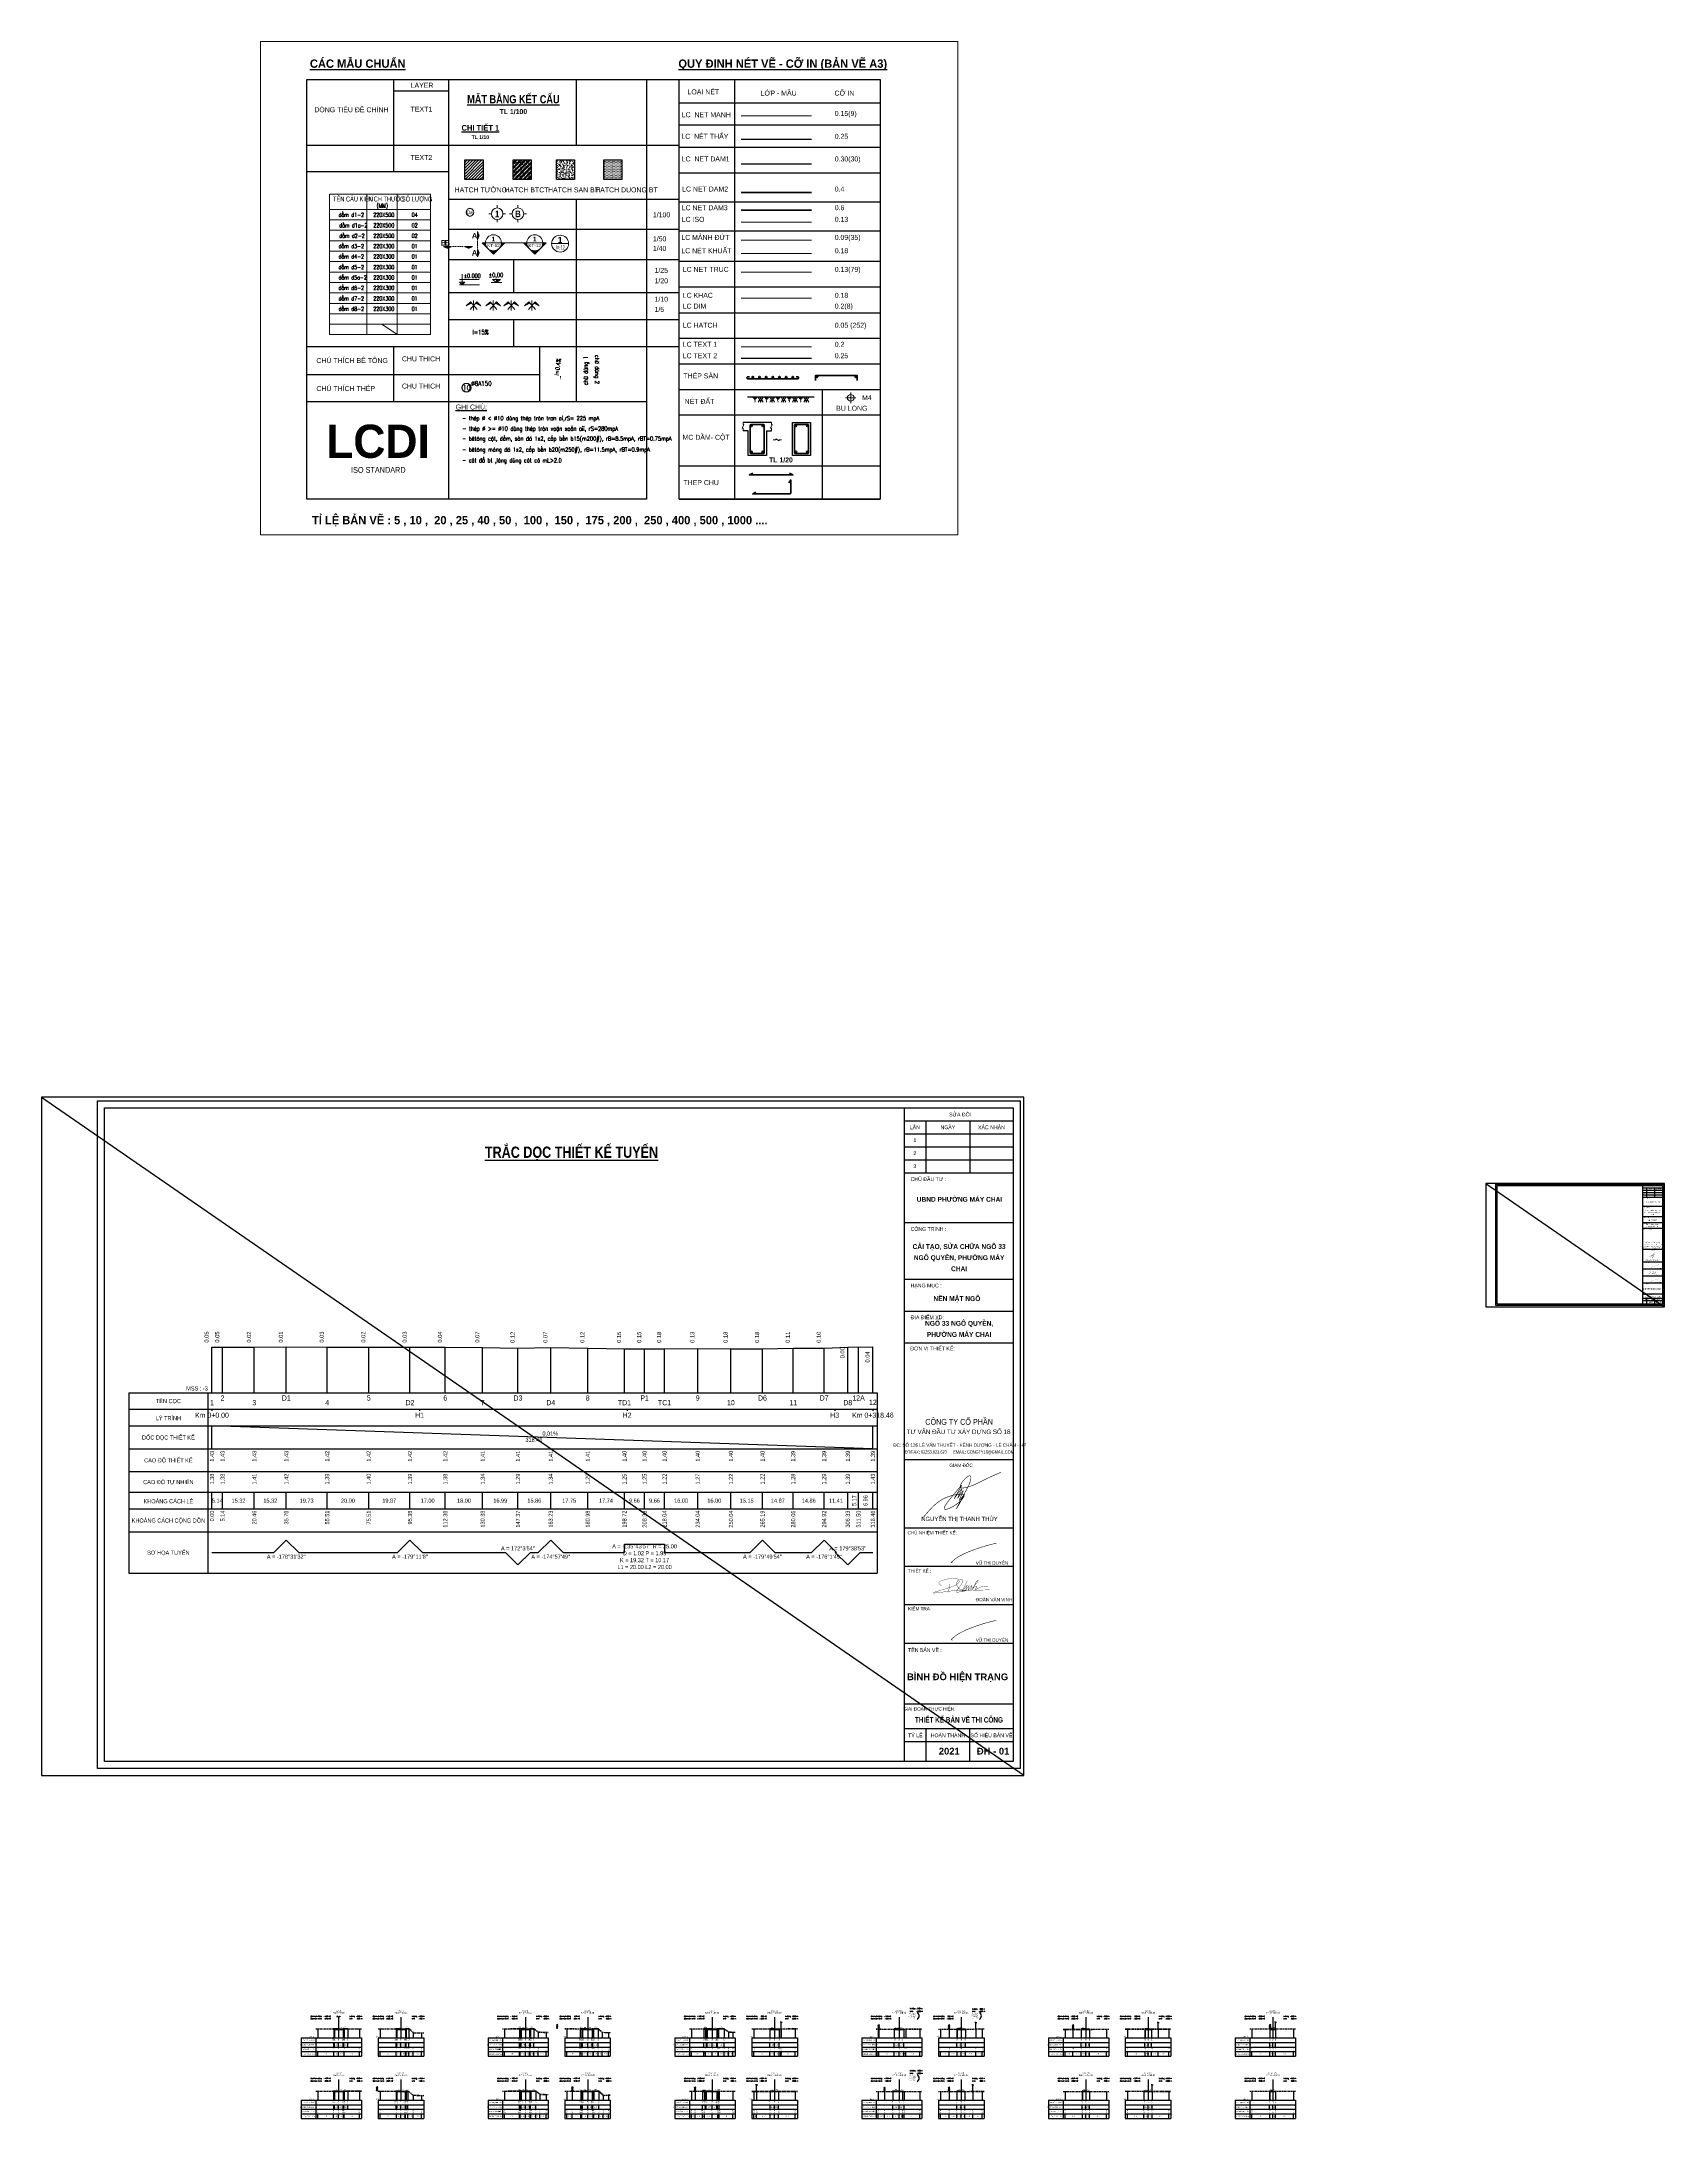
# Model space of a CAD drawing. Header units: inches. Extents: x 484 to 1266, y -181 to 819.
import ezdxf
from ezdxf.enums import TextEntityAlignment as Align

# ---------------------------------------------------------------- set-up
doc = ezdxf.new("R2010")
doc.units = ezdxf.units.IN
doc.header["$MEASUREMENT"] = 0
doc.set_wipeout_variables(frame=1)
for name, pattern in [('CENTERX2', [4, 2.5, -0.5, 0.5, -0.5]), ('DASHDOT', [1, 0.5, -0.25, 0, -0.25]), ('HIDDEN', [0.375, 0.25, -0.125])]:
    doc.linetypes.add(name, pattern=pattern)
for name, color, linetype in [('Bang TD tu nhien', 3, 'Continuous'), ('Bang TN tu nhien', 3, 'Continuous'), ('BT7-THAY', 7, 'Continuous'), ('DAU_CO', 3, 'Continuous'), ('DD Ranh dan trong 1 trai', 2, 'Continuous'), ('Dien sieu cao mo rong TN', 3, 'Continuous'), ('Dien thiet ke TN', 2, 'Continuous'), ('Duong dong trac doc tu nhien', 9, 'Continuous'), ('Duong dong trac ngang tu nhien', 9, 'Continuous'), ('ENTTNTHIETKE1', 2, 'Continuous'), ('GHICHU', 7, 'Continuous'), ('KH_VAT', 8, 'Continuous'), ('KHUNGTEN', 5, 'Continuous'), ('Khuon duong1', 14, 'Continuous'), ('Khuon duong4', 14, 'Continuous'), ('Mat duong PD 1', 1, 'Continuous'), ('Ranh dan ngoai PD 1', 3, 'Continuous'), ('T.bao', 6, 'Continuous'), ('thep', 2, 'Continuous'), ('Trac doc tu nhien', 3, 'Continuous'), ('Trac ngang tu nhien', 3, 'Continuous'), ('TracDoc', 7, 'Continuous'), ('TracNgang', 7, 'Continuous'), ('TXT', 5, 'Continuous'), ('Via he', 6, 'Continuous')]:
    doc.layers.add(name, color=color, linetype=linetype)
for name, color, linetype, lineweight in [('ISO', 153, 'Continuous', 13), ('KICHTHUOC', 8, 'Continuous', 18), ('LC Dim', 8, 'Continuous', 18), ('LC Hatch', 252, 'Continuous', 9), ('LC Hatch @ 1 (1)', 252, 'Continuous', 0), ('LC ISO', 160, 'Continuous', 13), ('LC Khac', 4, 'Continuous', 9), ('LC MANH DUT', 35, 'HIDDEN', 5), ('LC Net dam 1', 30, 'Continuous', 30), ('LC Net dam2', 6, 'Continuous', 40), ('LC Net dam3', 1, 'Continuous', 60), ('LC Net khuat', 4, 'HIDDEN', 13), ('LC Net manh', 239, 'Continuous', 5), ('LC Net thay', 7, 'Continuous', 25), ('LC Net truc', 79, 'DASHDOT', 13), ('LC Text1', 3, 'Continuous', 20), ('LC Text2', 7, 'Continuous', 25), ('Text', 7, 'Continuous', 20), ('v-KICHTHUOC', 8, 'Continuous', 18), ('v-TEXT', 7, 'Continuous', 20)]:
    doc.layers.add(name, color=color, linetype=linetype, lineweight=lineweight)
doc.layers.add('KCS_Plotter', color=11, linetype='Continuous', plot=False)
doc.styles.add('arial', font='arial.ttf', dxfattribs={"width": 0.8})
doc.styles.add('BangTD', font='viet buddy.shx', dxfattribs={"width": 0.8})
doc.styles.add('BangTN', font='viet buddy.shx', dxfattribs={"width": 0.8})
doc.styles.add('Brief text', font='')
doc.styles.add('General text 2', font='arial.ttf')
doc.styles.add('LC 1', font='')
doc.styles.add('LC 2', font='', dxfattribs={"width": 0.7})
doc.styles.add('LC 3', font='vnsimli.shx', dxfattribs={"width": 0.75})
doc.styles.add('LC3', font='', dxfattribs={"width": 0.8})
doc.styles.add('style1', font='')
doc.styles.add('T1', font='Vnsimli.shx', dxfattribs={"width": 0.7})
doc.styles.add('T2', font='', dxfattribs={"width": 0.8})
doc.styles.add('text', font='hoatbif.shx', dxfattribs={"width": 0.7})
doc.styles.add('text1', font='', dxfattribs={"width": 0.7, "height": 300})
doc.styles.add('THANG2', font='')
doc.styles.add('VnAvantH-B', font='')
doc.styles.get('Brief text').set_extended_font_data('.VnHelvetInsH', bold=True)
doc.styles.get('LC 1').set_extended_font_data('.VnAvantH', bold=True)
doc.styles.get('LC 2').set_extended_font_data('.VnArial NarrowH')
doc.styles.get('LC3').set_extended_font_data('.VnArialH', bold=True)
doc.styles.get('style1').set_extended_font_data('.VnAvantH')
doc.styles.get('T2').set_extended_font_data('.VnArialH')
doc.styles.get('text1').set_extended_font_data('.VnHelvetInsH', bold=True)
doc.styles.get('THANG2').set_extended_font_data('.VnHelvetInsH', bold=True)
doc.styles.get('VnAvantH-B').set_extended_font_data('.VnAvantH', bold=True)

# ---------------------------------------------------------------- blocks, each defined once
blk = doc.blocks.new('HANGRAO')
at = {"color": 2, "linetype": 'Continuous'}
for p, q in [((-1.3, 6.7), (1.2, 4.8)), ((1.2, 6.7), (-1.3, 4.8)), ((1.2, 4.4), (-1.3, 2.5)), ((-1.3, 4.4), (1.2, 2.5)), ((-1.3, 2.1), (1.2, 0.2)), ((1.2, 2.1), (-1.3, 0.2))]:
    blk.add_line(p, q, dxfattribs=at)
blk = doc.blocks.new('ChieuDungVat3.dwg')
at = {"layer": 'KH_VAT', "color": 1, "xscale": 1.5, "yscale": 1.5, "zscale": 1.5}
blk.add_blockref('HANGRAO', (0, 0), dxfattribs=at)
blk = doc.blocks.new('CHIEUDUNGVAT12')
at = {"layer": 'KH_VAT', "color": 1}
for q in [(-2.5, 15.6), (2.5, 15.6)]:
    blk.add_line((0, 15.6), q, dxfattribs=at)
at = {"layer": 'KH_VAT', "color": 7}
blk.add_lwpolyline([(0, 0), (0, 15.6)], dxfattribs=at)
blk = doc.blocks.new('ChieuDungVat4.dwg')
at = {"layer": 'KH_VAT', "color": 1}
blk.add_blockref('CHIEUDUNGVAT12', (0, 0), dxfattribs=at)
blk = doc.blocks.new('chu ki Miss Duyen')
at = {"layer": 'ISO', "ltscale": 2, "const_width": 40}
blk.add_lwpolyline([(843, 225), (838, 225), (836, 225), (834, 225), (832, 225), (830, 226), (828, 226), (827, 226), (826, 226), (825, 226), (824, 226), (823, 226), (821, 226), (820, 227), (819, 227), (818, 227), (817, 227), (816, 227), (815, 227), (814, 227), (813, 228), (812, 228), (810, 228), (809, 228), (808, 228), (807, 229), (806, 229), (805, 229), (804, 229), (803, 230), (801, 230), (800, 230), (799, 230), (798, 231), (797, 231), (795, 231), (794, 232), (793, 232), (792, 232), (791, 233), (789, 233), (788, 233), (787, 234), (786, 234), (785, 235), (783, 235), (782, 235), (781, 236), (780, 236), (779, 237), (778, 237), (777, 238), (776, 238), (776, 238), (775, 238), (775, 239), (774, 239), (774, 239), (773, 239), (773, 240), (772, 240), (771, 240), (771, 240), (770, 241), (770, 241), (769, 241), (769, 242), (768, 242), (768, 242), (767, 242), (767, 243), (766, 243), (766, 243), (765, 244), (765, 244), (765, 244), (764, 245), (764, 245), (763, 245), (763, 246), (762, 246), (762, 246), (762, 247), (761, 247), (761, 247), (760, 248), (760, 248), (760, 248), (759, 249), (759, 249), (759, 249), (758, 250), (758, 250), (758, 250), (758, 251), (757, 251), (757, 251), (757, 252), (756, 252), (756, 253), (756, 253), (756, 253), (756, 254), (755, 254), (755, 255), (755, 255), (755, 255), (755, 256), (755, 256), (754, 257), (754, 257), (754, 257), (754, 258), (754, 258), (754, 259), (754, 259), (754, 260), (754, 260), (754, 260), (754, 261), (754, 261), (754, 262), (754, 262), (754, 263), (754, 263), (754, 263), (754, 264), (754, 264), (754, 265), (754, 265), (754, 266), (754, 266), (754, 267), (754, 267), (755, 268), (755, 268), (755, 269), (755, 269), (755, 270), (755, 270), (755, 270), (756, 271), (756, 271), (756, 272), (756, 272), (756, 273), (757, 273), (757, 274), (757, 274), (757, 275), (758, 275), (758, 276), (758, 276), (758, 277), (759, 277), (759, 278), (759, 278), (759, 279), (760, 279), (760, 280), (760, 280), (761, 281), (761, 281), (761, 282), (762, 282), (762, 283), (762, 283), (763, 284), (763, 284), (763, 285), (764, 285), (764, 286), (764, 286), (765, 287), (766, 288), (767, 289), (767, 290), (768, 291), (769, 293), (770, 294), (771, 295), (771, 296), (772, 297), (773, 298), (774, 299), (775, 300), (776, 301), (777, 302), (778, 303), (778, 304), (780, 306), (781, 307), (782, 308), (783, 309), (784, 310), (785, 311), (786, 312), (786, 312), (787, 313), (788, 314), (789, 315), (790, 316), (791, 317), (792, 318), (792, 319), (793, 320), (794, 321), (795, 322), (796, 323), (797, 324), (797, 324), (798, 325), (799, 326), (800, 327), (801, 328), (801, 329), (802, 330), (803, 330), (804, 331), (805, 332), (805, 333), (806, 334), (807, 335), (808, 336), (808, 336), (809, 337), (810, 338), (811, 339), (811, 340), (812, 340), (813, 341), (814, 343), (816, 344), (817, 346), (819, 348), (820, 349), (822, 351), (823, 352), (824, 354), (826, 355), (827, 357), (829, 358), (830, 360), (831, 361), (834, 364), (840, 370), (842, 372), (845, 376), (848, 379), (851, 382), (853, 386), (856, 389), (859, 392), (862, 395), (865, 398), (867, 401), (870, 404), (873, 407), (876, 411), (879, 414), (882, 417), (885, 420), (887, 423), (890, 427), (893, 430), (896, 433), (899, 436), (902, 440), (905, 443), (908, 446), (911, 449), (914, 453), (917, 456), (920, 459), (923, 462), (926, 466), (928, 469), (931, 472), (934, 476), (937, 479), (940, 482), (943, 486), (946, 489), (949, 492), (953, 495), (956, 499), (959, 502), (962, 505), (965, 509), (968, 512), (971, 515), (974, 519), (977, 522), (980, 525), (983, 529), (986, 532), (989, 535), (992, 538), (996, 542), (999, 545), (1002, 548), (1005, 552), (1008, 555), (1011, 558), (1014, 561), (1017, 565), (1021, 568), (1024, 571), (1027, 574), (1030, 578), (1033, 581), (1036, 584), (1040, 587), (1043, 591), (1046, 594), (1049, 596), (1052, 600), (1056, 603), (1059, 606), (1062, 610), (1065, 613), (1069, 616), (1072, 619), (1075, 622), (1078, 625), (1082, 628), (1085, 631), (1088, 634), (1091, 637), (1095, 640), (1098, 643), (1101, 646), (1105, 649), (1108, 652), (1111, 655), (1114, 658), (1118, 661), (1121, 664), (1124, 667), (1128, 670), (1131, 673), (1134, 676), (1138, 679), (1141, 682), (1144, 685), (1148, 688), (1151, 691), (1154, 694), (1158, 697), (1161, 700), (1165, 702), (1168, 705), (1171, 708), (1175, 711), (1178, 714), (1182, 717), (1185, 720), (1188, 722), (1192, 725), (1195, 728), (1199, 731), (1202, 734), (1205, 736), (1209, 739), (1212, 742), (1216, 745), (1219, 747), (1223, 750), (1226, 753), (1229, 756), (1233, 758), (1236, 761), (1240, 764), (1243, 767), (1247, 769), (1250, 772), (1254, 775), (1257, 777), (1261, 780), (1264, 783), (1268, 785), (1271, 788), (1275, 791), (1278, 793), (1282, 796), (1285, 799), (1289, 801), (1292, 804), (1296, 807), (1299, 809), (1303, 812), (1306, 815), (1310, 817), (1313, 820), (1317, 822), (1320, 825), (1324, 828), (1327, 830), (1331, 833), (1335, 835), (1338, 838), (1342, 840), (1345, 843), (1349, 846), (1352, 848), (1356, 851), (1360, 853), (1363, 856), (1367, 858), (1370, 861), (1374, 863), (1377, 866), (1381, 868), (1385, 871), (1392, 876), (1399, 881), (1406, 886), (1413, 891), (1421, 896), (1428, 901), (1435, 906), (1442, 911), (1447, 915), (1457, 921), (1464, 926), (1471, 931), (1479, 936), (1486, 941), (1493, 946), (1501, 950), (1508, 955), (1515, 960), (1523, 965), (1530, 970), (1537, 975), (1545, 980), (1552, 984), (1559, 989), (1567, 994), (1574, 999), (1582, 1004), (1589, 1008), (1596, 1013), (1604, 1018), (1611, 1023), (1619, 1028), (1626, 1032), (1634, 1037), (1641, 1042), (1648, 1046), (1656, 1051), (1663, 1056), (1671, 1061), (1678, 1065), (1686, 1070), (1693, 1075), (1701, 1079), (1708, 1084), (1716, 1089), (1723, 1093), (1731, 1098), (1738, 1103), (1746, 1107), (1753, 1112), (1761, 1116), (1769, 1121), (1776, 1126), (1784, 1130), (1791, 1135), (1799, 1139), (1806, 1144), (1814, 1148), (1822, 1153), (1829, 1158), (1837, 1162), (1844, 1167), (1852, 1171), (1860, 1176), (1867, 1180), (1875, 1185), (1882, 1189), (1890, 1194), (1898, 1198), (1905, 1203), (1913, 1207), (1921, 1212), (1928, 1216), (1936, 1220), (1943, 1225), (1951, 1229), (1959, 1234), (1964, 1237), (1974, 1243), (1982, 1247), (1989, 1251), (1997, 1256), (2005, 1260), (2012, 1265), (2020, 1269), (2028, 1273), (2036, 1278), (2043, 1282), (2051, 1286), (2059, 1291), (2066, 1295), (2074, 1299), (2082, 1304), (2089, 1308), (2097, 1312), (2105, 1317), (2113, 1321), (2120, 1325), (2128, 1330), (2136, 1334), (2144, 1338), (2151, 1342), (2159, 1347), (2167, 1351), (2175, 1355), (2182, 1359), (2190, 1364), (2198, 1368), (2206, 1372), (2213, 1376), (2221, 1381), (2229, 1385), (2237, 1389), (2244, 1393), (2252, 1397), (2260, 1402), (2268, 1406), (2276, 1410), (2283, 1414), (2291, 1418), (2299, 1422), (2307, 1426), (2315, 1431), (2322, 1435), (2330, 1439), (2338, 1443), (2346, 1447), (2354, 1451), (2361, 1455), (2369, 1459), (2377, 1464), (2385, 1468), (2393, 1472), (2401, 1476), (2408, 1480), (2416, 1484), (2424, 1488), (2432, 1492), (2440, 1496), (2448, 1500), (2456, 1504), (2463, 1508), (2471, 1512), (2479, 1516), (2487, 1520), (2495, 1524), (2503, 1528), (2511, 1532), (2519, 1536), (2526, 1540), (2534, 1544), (2542, 1548), (2550, 1552), (2558, 1556), (2566, 1560), (2574, 1564), (2582, 1568), (2590, 1572), (2598, 1575), (2606, 1579), (2613, 1583), (2621, 1587), (2629, 1591), (2637, 1595), (2645, 1599), (2653, 1603), (2661, 1607), (2669, 1610), (2677, 1614), (2685, 1618), (2693, 1622), (2701, 1626), (2709, 1630), (2717, 1633), (2725, 1637), (2733, 1641), (2741, 1645), (2749, 1649), (2756, 1652), (2764, 1656), (2772, 1660), (2780, 1664), (2788, 1668), (2796, 1671), (2804, 1675), (2812, 1679), (2820, 1683), (2828, 1686), (2836, 1690), (2844, 1694), (2852, 1698), (2860, 1701), (2868, 1705), (2876, 1709), (2884, 1712), (2892, 1716), (2900, 1720), (2908, 1723), (2916, 1727), (2925, 1731), (2933, 1734), (2941, 1738), (2949, 1742), (2957, 1745), (2965, 1749), (2973, 1753), (2981, 1756), (2989, 1760), (2997, 1763), (3005, 1767), (3013, 1771), (3021, 1774), (3029, 1778), (3037, 1781), (3045, 1785), (3053, 1789), (3061, 1792), (3069, 1796), (3078, 1799), (3086, 1803), (3094, 1806), (3102, 1810), (3110, 1813), (3118, 1817), (3126, 1820), (3134, 1824), (3142, 1827), (3150, 1831), (3156, 1833), (3167, 1838), (3175, 1841), (3183, 1845), (3191, 1848), (3199, 1852), (3207, 1855), (3215, 1859), (3223, 1862), (3232, 1866), (3240, 1869), (3248, 1873), (3256, 1876), (3264, 1879), (3272, 1883), (3280, 1886), (3288, 1890), (3297, 1893), (3305, 1896), (3313, 1900), (3321, 1903), (3329, 1907), (3337, 1910), (3345, 1913), (3354, 1917), (3362, 1920), (3370, 1923), (3378, 1927), (3386, 1930), (3394, 1933), (3403, 1937), (3411, 1940), (3419, 1944), (3427, 1947), (3435, 1950), (3452, 1957), (3468, 1963), (3484, 1970), (3501, 1977), (3517, 1983), (3534, 1990), (3550, 1996), (3566, 2003), (3583, 2009), (3599, 2016), (3616, 2022), (3632, 2029), (3648, 2035), (3665, 2042), (3681, 2048), (3698, 2055), (3714, 2061), (3731, 2068), (3747, 2074), (3763, 2081), (3780, 2087), (3796, 2093), (3813, 2100), (3828, 2106)], dxfattribs=at)
blk = doc.blocks.new('doan van vinh')
at = {"layer": 'LC ISO', "const_width": 30}
for points in [[(-1826, 454), (-1884, 496), (-1940, 539), (-1991, 580), (-2035, 621), (-2054, 641), (-2069, 661), (-2082, 681), (-2094, 703), (-2098, 718), (-2101, 737), (-2100, 755), (-2097, 773), (-2090, 790), (-2080, 807), (-2067, 823), (-2052, 840), (-2034, 855), (-2013, 871), (-1991, 886), (-1966, 901), (-1911, 929), (-1850, 956), (-1782, 981), (-1710, 1005), (-1635, 1028), (-1557, 1049), (-1400, 1087), (-1322, 1104), (-1246, 1120), (-1179, 1133), (-1106, 1147), (-1041, 1158), (-980, 1168), (-921, 1177), (-863, 1183), (-750, 1191), (-694, 1193), (-636, 1192), (-577, 1189), (-541, 1186), (-453, 1176), (-390, 1164), (-329, 1147), (-300, 1137), (-272, 1124), (-245, 1109), (-221, 1092), (-198, 1073), (-177, 1052), (-162, 1032), (-143, 1001), (-131, 972), (-122, 943), (-117, 912), (-115, 883), (-116, 868), (-126, 826), (-137, 799), (-152, 774), (-169, 750), (-190, 727), (-237, 684), (-289, 645), (-344, 608), (-397, 575), (-449, 543), (-501, 514), (-603, 462), (-706, 415), (-813, 372), (-869, 351), (-927, 330), (-988, 309), (-1076, 280), (-1119, 267), (-1189, 244), (-1262, 222), (-1337, 199), (-1492, 151), (-1809, 56), (-1964, 9), (-2039, -14), (-2112, -36), (-2182, -58), (-2250, -79), (-2313, -99), (-2373, -118), (-2428, -137), (-2478, -154), (-2523, -171), (-2562, -186), (-2595, -199), (-2622, -212), (-2641, -223), (-2652, -232), (-2656, -239), (-2655, -243), (-2651, -245), (-2645, -247), (-2638, -249), (-2616, -251), (-2586, -252), (-2549, -251), (-2506, -249), (-2456, -245), (-2402, -240), (-2342, -234), (-2278, -227), (-2211, -220), (-2141, -211), (-2068, -202), (-1917, -183), (-1764, -162), (-1612, -141), (-1539, -131), (-1467, -121), (-1394, -111), (-1334, -103), (-1272, -95), (-1213, -87), (-1101, -72), (-994, -60), (-891, -48), (-786, -39), (-677, -30), (-619, -26), (-560, -22), (-497, -19), (-432, -16), (-363, -13), (-290, -10), (-173, -5), (-131, -4), (-44, -1), (44, 1), (221, 6), (306, 8), (386, 10), (459, 11), (493, 12), (524, 13), (553, 13), (579, 14), (602, 14), (622, 15), (638, 15), (651, 15), (659, 15), (664, 15), (664, 15), (660, 15), (655, 15), (637, 14), (619, 14), (597, 14), (572, 14), (543, 14), (512, 15), (478, 16), (407, 20), (331, 27), (244, 40), (182, 54), (113, 73), (47, 97), (-14, 126), (-71, 158), (-123, 195), (-171, 235), (-213, 279), (-250, 327), (-281, 378), (-307, 432), (-326, 490), (-343, 574), (-347, 614), (-347, 680), (-340, 746), (-326, 811), (-306, 873), (-293, 903), (-278, 931), (-261, 958), (-243, 983), (-222, 1006), (-200, 1027), (-176, 1046), (-150, 1062), (-123, 1075), (-92, 1086), (-61, 1094), (-29, 1099), (4, 1102), (36, 1103), (68, 1101), (98, 1097), (127, 1091), (153, 1083), (169, 1077), (196, 1063), (213, 1050), (227, 1035), (239, 1020), (247, 1002), (253, 984), (256, 964), (257, 942), (255, 920), (252, 896), (246, 872), (238, 846), (228, 819), (202, 763), (171, 703), (133, 641), (91, 576), (45, 509), (-4, 441), (-109, 301), (-229, 144), (-268, 92), (-316, 25), (-337, -6), (-355, -36), (-370, -63), (-381, -88), (-388, -111), (-390, -130), (-387, -146), (-382, -155), (-364, -167), (-344, -172), (-319, -174), (-291, -173), (-259, -170), (-224, -166), (-73, -138), (3, -123), (76, -109), (148, -97), (217, -85), (284, -74), (413, -55), (535, -38), (653, -25), (766, -14), (876, -5), (984, 3), (1198, 14), (1364, 20), (1527, 25), (1641, 29), (1875, 35), (2116, 41), (2361, 47), (2860, 57)], [(-1022, 624), (-1037, 546), (-1051, 468), (-1066, 391), (-1081, 313), (-1096, 235), (-1110, 157), (-1125, 79), (-1140, 1), (-1155, -76), (-1170, -154), (-1184, -232)], [(680, 940), (620, 821), (561, 704), (503, 589), (447, 478), (421, 424), (395, 372), (370, 322), (346, 273), (323, 226), (302, 181), (282, 139), (263, 99), (245, 61), (230, 27), (216, -5), (203, -34), (193, -59), (184, -81), (178, -100), (174, -114), (172, -125), (172, -132), (175, -134), (180, -133), (184, -130), (188, -126), (193, -121), (198, -115), (205, -108), (212, -99), (220, -89), (224, -84), (237, -66), (247, -52), (269, -22), (293, 12), (318, 49), (345, 88), (373, 130), (431, 215), (489, 299), (517, 339), (545, 377), (570, 412), (594, 444), (616, 471), (626, 484), (635, 494), (643, 504), (651, 512), (658, 518), (664, 523), (669, 527), (674, 528), (677, 528), (679, 525), (680, 521), (680, 514), (679, 506), (677, 496), (674, 483), (669, 469), (664, 454), (659, 436), (645, 398), (629, 356), (611, 311), (593, 265), (556, 172), (538, 128), (522, 87), (515, 68), (509, 50), (503, 34), (498, 19), (494, 6), (491, -5), (489, -14), (488, -21), (488, -26), (490, -28), (491, -28), (497, -25), (502, -19), (509, -11), (517, -2), (526, 10), (535, 24), (546, 39), (558, 56), (570, 74), (596, 113), (624, 155), (682, 244), (712, 288), (740, 329), (767, 368), (779, 385), (791, 401), (802, 415), (813, 428), (822, 439), (831, 447), (838, 454), (845, 458), (850, 459), (854, 458), (856, 455), (857, 447), (856, 437), (855, 425), (852, 410), (848, 394), (844, 376), (839, 356), (826, 313), (813, 267), (799, 221), (786, 175), (775, 133), (770, 114), (766, 97), (763, 81), (761, 68), (761, 57), (761, 48), (763, 43), (767, 40), (772, 40), (778, 43), (785, 49), (794, 57), (804, 67), (815, 79), (826, 93), (839, 108), (852, 125), (866, 144), (895, 183), (925, 226), (987, 315), (1017, 358), (1045, 399), (1059, 418), (1072, 435), (1084, 452), (1095, 466), (1105, 479), (1115, 491), (1123, 500), (1130, 506), (1135, 511), (1140, 513), (1142, 512), (1144, 508), (1144, 501), (1142, 492), (1140, 480), (1136, 467), (1131, 451), (1126, 434), (1120, 416), (1113, 396), (1098, 354), (1082, 309), (1066, 264), (1051, 221), (1037, 180), (1032, 162), (1027, 144), (1023, 129), (1021, 115), (1019, 100), (1019, 94), (1020, 87), (1022, 82), (1026, 79), (1030, 79), (1036, 80), (1043, 83), (1051, 88), (1060, 94), (1069, 102), (1080, 111), (1091, 122), (1103, 134), (1129, 162), (1157, 194), (1186, 229), (1218, 266), (1283, 346), (1348, 428), (1380, 468), (1411, 506), (1451, 554), (1467, 573), (1492, 602), (1515, 629), (1560, 678), (1582, 703), (1624, 754), (1644, 781), (1664, 810), (1683, 841), (1701, 875), (1711, 897), (1730, 948), (1735, 965), (1739, 980), (1741, 990), (1741, 1002), (1740, 1009), (1737, 1013), (1732, 1014), (1727, 1013), (1719, 1009), (1711, 1003), (1701, 995), (1691, 985), (1679, 973), (1666, 959), (1653, 943), (1639, 926), (1625, 908), (1609, 888), (1578, 844), (1545, 797), (1512, 747), (1480, 695), (1459, 660), (1419, 589), (1391, 536), (1364, 483), (1340, 432), (1317, 382), (1295, 334), (1276, 288), (1258, 244), (1242, 204), (1228, 167), (1216, 133), (1206, 104), (1198, 79), (1194, 69), (1192, 59), (1189, 51), (1187, 45), (1186, 40), (1185, 36), (1185, 34), (1185, 33), (1185, 34), (1187, 37), (1189, 44), (1190, 48), (1193, 56), (1197, 65), (1200, 76), (1205, 88), (1216, 116), (1229, 147), (1245, 181), (1264, 216), (1286, 252), (1311, 286), (1339, 319), (1371, 348), (1388, 361), (1406, 374), (1425, 384), (1450, 396), (1465, 401), (1487, 407), (1508, 412), (1529, 414), (1549, 415), (1569, 415), (1586, 412), (1601, 407), (1613, 401), (1623, 392), (1628, 383), (1631, 371), (1630, 358), (1627, 343), (1621, 327), (1613, 310), (1603, 293), (1592, 275), (1566, 238), (1538, 201), (1510, 166), (1497, 150), (1485, 135), (1474, 121), (1465, 109), (1456, 93), (1453, 89), (1451, 82), (1451, 77), (1453, 74), (1457, 72), (1463, 72), (1471, 74), (1481, 76), (1492, 81), (1505, 86), (1519, 92), (1535, 100), (1552, 108), (1590, 127), (1631, 149), (1676, 173), (1723, 198), (1771, 223), (1869, 272), (1914, 293), (1964, 315), (2009, 333), (2053, 349), (2095, 363), (2136, 375), (2176, 385), (2214, 393), (2252, 399), (2288, 404), (2323, 408), (2358, 410), (2391, 411), (2424, 411), (2487, 408), (2549, 402), (2608, 393), (2725, 371)]]:
    blk.add_lwpolyline(points, dxfattribs=at)
blk = doc.blocks.new('nguyen thi thanh thuy')
at = {"layer": 'ISO', "ltscale": 2, "const_width": 40}
blk.add_lwpolyline([(-2685, -1690, -0.0063877), (-2178, -1117, -0.0085568), (-1977, -905, -0.0170865), (-1770, -708, -0.1020868), (-833, -161, -0.0398331), (-270, -16, -0.0205119), (-90, 8, -0.0444968), (98, 9, -0.0558697), (182, -8, -0.1136327), (236, -42, -0.1764328), (258, -92, -0.0770332), (254, -135, -0.0695344), (223, -210, -0.0385691), (166, -296, -0.0303679), (57, -421, -0.0823822), (-675, -942, -0.0351577), (-905, -1035, -0.0444105), (-1026, -1062, -0.0669484), (-1091, -1062, -0.1434086), (-1132, -1043, -0.1761308), (-1149, -1007, -0.069024), (-1148, -973, -0.0598872), (-1131, -911, -0.036714), (-1079, -807, -0.0190232), (-1000, -683, -0.0110055), (-898, -542, -0.0104199), (-645, -222, 0.0013552), (-76, 463, -0.0312306), (69, 631, -0.1806227), (82, 640, -0.6021976), (84, 631, -0.0559814), (56, 570, -0.0108457), (-28, 418, 0.0004639), (-371, -161, 0.0232403), (-439, -286, 1.6271128), (-437, -292, 0.049833), (-397, -245, 0.0054959), (-91, 162, -0.0116966), (26, 311, -0.0513805), (82, 370, -0.2885923), (95, 376, -0.3791063), (97, 362, -0.0403943), (80, 315, -0.0150429), (4, 153, 0.0268585), (-200, -261, 0.1601727), (-204, -278, 0.6244103), (-195, -273, 0.0341882), (-141, -204, -0.0153872), (148, 200, -0.034245), (183, 240, -0.3771715), (195, 246, -0.2757427), (195, 230, -0.0397052), (162, 143, -0.0071538), (29, -150, 0.0102693), (-53, -335, 0.0592072), (-81, -418, 0.494242), (-78, -431, 0.2094255), (-61, -421, 0.0315218), (-22, -378, 0.0121512), (92, -232, -0.0154116), (249, -26, -0.0668774), (274, -2, -1.0123135), (279, -8, -0.0552246), (269, -38, -0.0195011), (211, -159, -0.0089675), (2, -538, -0.0052499), (-207, -898, -0.0418751), (-284, -1018, -0.365695), (-264, -970, -0.007459), (-39, -543, 0.0008281), (491, 447, 0.0162439), (598, 659, 0.0588099), (711, 1009, 0.0394131), (734, 1174, 0.0600036), (730, 1242, 0.2406458), (692, 1298, 0.1344535), (647, 1305, 0.0713719), (590, 1291, 0.0406837), (523, 1258, 0.0565007), (335, 1112, 0.0717517), (65, 772, 0.0457041), (5, 642, 0.0585734), (-12, 565, 0.1164753), (-5, 505, 0.1659117), (30, 466, 0.0962446), (88, 446, 0.048338), (165, 443, 0.0366176), (301, 460, 0.0626357), (1097, 724, 0.0104896), (1469, 913, -0.0060809), (1725, 1041, -0.0072516), (2275, 1297, -0.0038455), (2852, 1552)], format="xyb", dxfattribs=at)
blk = doc.blocks.new('khung vpn')
at = {"layer": 'Defpoints'}
for p, q in [((52556.46, -4195.45), (52498.76, -4195.45)), ((52498.76, -4195.45), (52498.76, -4235.28)), ((52556.46, -4235.28), (52556.46, -4195.45)), ((52498.76, -4235.28), (52556.46, -4235.28))]:
    blk.add_line(p, q, dxfattribs=at)
at = {"layer": 'KHUNGTEN'}
blk.add_lwpolyline([(52556.24, -4234.88), (52502.05, -4234.88), (52502.05, -4195.66), (52556.24, -4195.66)], close=True, dxfattribs=at)
at = {"layer": 'T.bao'}
for p, q in [((52549.44, -4196.84), (52555.83, -4196.84)), ((52550.7, -4196.84), (52550.7, -4199.89)), ((52553.27, -4196.84), (52553.27, -4199.89)), ((52549.44, -4197.6), (52555.83, -4197.6)), ((52549.44, -4198.36), (52555.83, -4198.36)), ((52549.44, -4199.12), (52555.83, -4199.12)), ((52549.44, -4222.99), (52555.83, -4222.99)), ((52549.44, -4225.24), (52555.83, -4225.24)), ((52549.44, -4227.52), (52555.83, -4227.52)), ((52549.44, -4232.53), (52555.83, -4232.53)), ((52550.7, -4232.53), (52550.7, -4234.47)), ((52553.27, -4232.53), (52553.27, -4234.47)), ((52549.44, -4233.3), (52555.83, -4233.3))]:
    blk.add_line(p, q, dxfattribs=at)
at = {"layer": 'thep'}
for p, q in [((52549.44, -4199.89), (52555.83, -4199.89)), ((52549.44, -4202.81), (52555.83, -4202.81)), ((52549.44, -4206.14), (52555.83, -4206.14)), ((52549.44, -4208.01), (52555.83, -4208.01)), ((52549.44, -4209.88), (52555.83, -4209.88)), ((52549.44, -4216.72), (52555.83, -4216.72)), ((52549.44, -4220.74), (52555.83, -4220.74)), ((52549.44, -4231.08), (52555.83, -4231.08))]:
    blk.add_line(p, q, dxfattribs=at)
for points in [[(52555.83, -4234.47), (52502.46, -4234.47), (52502.46, -4196.07), (52555.83, -4196.07)], [(52555.83, -4196.07), (52555.83, -4234.47), (52549.44, -4234.47), (52549.44, -4196.07)]]:
    blk.add_lwpolyline(points, close=True, dxfattribs=at)
at = {"layer": 'TXT', "linetype": 'Continuous'}
blk.add_line((52555.83, -4196.07), (52555.83, -4234.47), dxfattribs=at)
at = {"layer": 'ISO', "xscale": 0.0007999999999999995, "yscale": 0.0007999999999999995, "zscale": 0.0007999999999999995, "rotation": 352.0676215534355}
for p in [(52551.57, -4222.89), (52551.57, -4227.42)]:
    blk.add_blockref('chu ki Miss Duyen', p, dxfattribs=at)
at = {"layer": 'LC Net dam 1'}
for name, p, xscale, yscale, zscale in [('nguyen thi thanh thuy', (52552.73, -4218.77), 0.0008320000000000002, 0.0008320000000000002, 0.0008320000000000002), ('doan van vinh', (52552.72, -4224.42), 0.0006, 0.0006, 0.0006)]:
    blk.add_blockref(name, p, dxfattribs=dict(at, xscale=xscale, yscale=yscale, zscale=zscale))
at = {"layer": 'BT7-THAY', "linetype": 'ByBlock', "style": 'VnAvantH-B'}
for s, height, width, p in [('ubnd ph\xadêng M¸Y CHAI', 0.2851, 0.85, (52552.67, -4201.59)), ('nÒn mÆt ngâ', 0.2851, 0.85, (52552.52, -4207.42)), ('thiÕt kÕ b¶n vÏ thi c«ng', 0.3208, 0.7, (52552.64, -4232.18))]:
    blk.add_text(s, height=height, dxfattribs=dict(at, width=width)).set_placement(p, align=Align.CENTER)
at = {"layer": 'BT7-THAY', "char_height": 0.2851, "attachment_point": 2, "line_spacing_factor": 1.372151, "style": 'VnAvantH-B'}
for s, insert, width in [('{\\W0.85;c¶i t¹o, SöA CH÷A NGâ 33 NG¤ QUYÒN, PH¦êNG M¸Y CHAI}', (52552.65, -4204.08), 5.2993), ('{\\W0.85;NGâ 33 NG¤ QUYÒN, PH¦êNG M¸Y CHAI}', (52552.65, -4208.59), 3.403)]:
    blk.add_mtext(s, dxfattribs=dict(at, insert=insert, width=width))
at = {"layer": 'TXT', "linetype": 'Continuous'}
for s, height, style, width, p in [('lÇn', 0.222, 'T2', 0.9, (52550.05, -4197.33)), ('ngµy', 0.222, 'T2', 0.9, (52551.99, -4197.33)), ('söa ®æi', 0.222, 'T2', 0.9, (52552.71, -4196.58)), ('x¸c nhËn', 0.222, 'T2', 0.9, (52554.55, -4197.33)), ('1', 0.222, 'T2', 0.9, (52550.05, -4198.09)), ('2', 0.222, 'T2', 0.9, (52550.05, -4198.85)), ('3', 0.222, 'T2', 0.9, (52550.05, -4199.61)), ('c«ng ty cæ phÇn', 0.3466, 'T2', 0.8, (52552.65, -4214.69)), ('®c: sè 126 lª v¨n thuyÕt - kªnh d\xad¬ng - lª ch©n - hp', 0.1941, 'T2', 0.8, (52552.69, -4215.98)), ('§T/fax: 02253.623.623      Email: Congty18@gmail.com', 0.1941, 'style1', 0.7, (52552.67, -4216.38)), ('nguyÔn thÞ thanh thñy', 0.2495, 'T2', 0.8, (52552.67, -4220.34)), ('giai ®o¹n thùc hiÖn:', 0.1941, 'T2', 0.8, (52550.9, -4231.47)), ('tû lÖ', 0.222, 'T2', 0.9, (52550.08, -4233.04)), ('hoµn thµnh', 0.222, 'T2', 0.9, (52551.99, -4233.04)), ('sè hiÖu b¶n vÏ', 0.2218, 'T2', 0.9, (52554.55, -4233.04))]:
    blk.add_text(s, height=height, dxfattribs=dict(at, style=style, width=width)).set_placement(p, align=Align.CENTER)
at = {"layer": 'TXT', "linetype": 'Continuous', "style": 'T2'}
for s, height, width, p in [('chñ ®Çu t\xad :', 0.2218, 0.9, (52549.8, -4200.37)), ('c«ng tr×nh :', 0.2218, 0.9, (52549.8, -4203.3)), ('h¹ng môc :', 0.222, 0.9, (52549.8, -4206.62)), ('®Þa ®iÓm xd:', 0.2218, 0.9, (52549.81, -4208.49)), ('®¬n vÞ thiÕt kÕ:', 0.2218, 0.9, (52549.78, -4210.32)), ('gi¸m ®èc', 0.194, 0.8, (52552.08, -4217.17)), ('chñ nhiÖm thiÕt kÕ:', 0.1941, 0.8, (52549.62, -4221.13)), ('vò thÞ duyªn', 0.1941, 0.8, (52553.63, -4222.9)), ('thiÕt kÕ :', 0.194, 0.8, (52549.65, -4223.37)), ('kiÓm tra:', 0.194, 0.8, (52549.65, -4225.59)), ('®oµn v¨n vÞnh', 0.1941, 0.8, (52553.63, -4225.05)), ('tªn b¶n vÏ :', 0.2218, 0.9, (52549.65, -4228.03)), ('vò thÞ duyªn', 0.1941, 0.8, (52553.63, -4227.43))]:
    blk.add_text(s, height=height, dxfattribs=dict(at, width=width)).set_placement(p)
at = {"layer": 'TXT', "linetype": 'Continuous', "style": 'T2', "width": 0.9}
blk.add_text('t\xad vÊn ®Çu t\xad x©y dùng sè 18', height=0.2662, dxfattribs=at).set_placement((52552.62, -4215.09), align=Align.MIDDLE)
blk = doc.blocks.new('TIEUDE1')
at = {"layer": 'LC Text2', "color": 7, "style": 'LC 1'}
blk.add_attdef('TIªU§Ò', text='', height=5, dxfattribs=at).set_placement((0, 0), align=Align.BOTTOM_CENTER)
blk.add_attdef('TL', text='', height=3, dxfattribs=at).set_placement((0, -2), align=Align.TOP_CENTER)
blk = doc.blocks.new('bovia')
at = {"layer": 'LC Net thay'}
blk.add_line((-0.5, -0.1), (-0.5, -0.1), dxfattribs=at)
blk.add_lwpolyline([(-0.5, -0.1), (-0.2, -0.1), (-0.2, 0, 0.250765), (-0.3, 0), (-0.4, 0.1, 0.148069), (-0.4, 0.1), (-0.5, 0.1)], format="xyb", close=True, dxfattribs=at)
for points in [[(0, 0), (-0.2, 0)], [(0, 0), (0, -0.2)], [(-0.2, -0.1), (-0.6, -0.1), (-0.6, -0.2), (-0.2, -0.2), (-0.2, -0.1)], [(-0.2, -0.1), (0, -0.1)], [(-0.2, -0.1), (0, -0.1)], [(-0.2, -0.2), (0, -0.2)]]:
    blk.add_lwpolyline(points, dxfattribs=at)
blk = doc.blocks.new('DXicon')
at = {"layer": 'LC Hatch', "ltscale": 50}
for points in [[(-1.2, 4.4), (-1.9, 5.3), (-4.4, 2.7)], [(4.4, 2.7), (1.9, 5.3), (1.2, 4.4)]]:
    blk.add_hatch(color=252, dxfattribs=at).paths.add_polyline_path(points)
at = {"layer": 'LC Net manh', "color": 8, "ltscale": 50}
for p, q in [((-1.9, 5.3), (-4.4, 2.7)), ((-4.4, 2.7), (-1.2, 4.4)), ((-2.1, 0.6), (1.9, 5.3)), ((2.1, 0.6), (-1.9, 5.3)), ((0, 0), (0, 6)), ((4.4, 2.7), (1.2, 4.4)), ((1.9, 5.3), (4.4, 2.7))]:
    blk.add_line(p, q, dxfattribs=at)
blk = doc.blocks.new('thep tron 2')
at = {"layer": 'LC Net dam2'}
for p, q in [((-0.5, 0.5), (0.5, 0.5)), ((0.4, 0.9), (-0.4, 0.1)), ((-0.4, 0.9), (0.4, 0.1)), ((0, 1), (0, 0))]:
    blk.add_line(p, q, dxfattribs=at)
blk.add_circle((0, 0.5), 0.5, dxfattribs=at)
blk = doc.blocks.new('theptron1')
at = {"layer": 'LC Net dam3'}
for p, q in [((-0.5, 0), (0.5, 0)), ((-0.4, 0.4), (0.4, -0.4)), ((0.4, 0.4), (-0.4, -0.4)), ((0, 0.5), (0, -0.5))]:
    blk.add_line(p, q, dxfattribs=at)
blk.add_circle((0, 0), 0.5, dxfattribs=at)
blk = doc.blocks.new('mat dat')
at = {"layer": 'LC Net manh'}
for p, q in [((2, 0), (3.7, -3)), ((3.7, 0), (2, -3)), ((3.1, 0), (4.9, -3)), ((4.9, 0), (3.1, -3))]:
    blk.add_line(p, q, dxfattribs=at)
blk.add_spline([(0, 0), (-1.2, -0.1), (1.2, -0.5), (-0.8, -0.8), (0.6, -1.1), (-0.2, -1.3), (0.1, -2.2), (0, -3)], degree=3, dxfattribs=at)
blk = doc.blocks.new('TTRUC')
at = {"layer": 'LC ISO'}
for p, q in [((-6.9, 0), (-10.1, 0)), ((0, 6.9), (0, 10.1)), ((6.9, 0), (10.1, 0)), ((0, -6.9), (0, -10.1))]:
    blk.add_line(p, q, dxfattribs=at)
at = {"layer": 'LC Net manh'}
blk.add_circle((0, 0), 6.95, dxfattribs=at)
blk = doc.blocks.new('TIEUDE2')
at = {"layer": 'LC Text2', "color": 7, "style": 'LC 1'}
blk.add_attdef('%%UTIªU§Ò', text='', height=3.5, dxfattribs=at).set_placement((0, 0), align=Align.BOTTOM_CENTER)
blk.add_attdef('TL', text='', height=2.2, dxfattribs=at).set_placement((0, -1.8), align=Align.TOP_CENTER)
blk = doc.blocks.new('trich CT')
at = {"layer": 'LC ISO'}
blk.add_line((-500, 0), (500, 0), dxfattribs=at)
blk.add_circle((0, 0), 500, dxfattribs=at)
at = {"layer": 'LC Text1', "style": 'text1'}
blk.add_attdef('T', text='', height=350, dxfattribs=at).set_placement((0, 223), align=Align.MIDDLE_CENTER)
at = {"layer": 'LC Text1', "linetype": 'ByBlock', "style": 'text', "width": 0.7}
blk.add_attdef('KT', text='', height=250, dxfattribs=at).set_placement((0, -217), align=Align.MIDDLE_CENTER)
blk = doc.blocks.new('*U29')
at = {"layer": 'LC ISO'}
h = blk.add_hatch(color=256, dxfattribs=at)
h.paths.add_polyline_path([(0, -8.5), (4.2, -4.2, -0.198912), (0, -6, -0.198912), (-4.2, -4.2)])
h.paths.add_polyline_path([(8.5, 0), (6, 0, -0.198912), (4.2, -4.2)])
h.paths.add_polyline_path([(-4.2, -4.2, -0.198912), (-6, 0), (-8.5, 0)])
h = blk.add_hatch(color=256, dxfattribs=at)
h.paths.add_polyline_path([(31.1, -8.5), (35.3, -4.2, -0.198912), (31.1, -6, -0.198912), (26.8, -4.2)])
h.paths.add_polyline_path([(39.6, 0), (37.1, 0, -0.198912), (35.3, -4.2)])
h.paths.add_polyline_path([(26.8, -4.2, -0.198912), (25.1, 0), (22.6, 0)])
for p, q in [((-6, 0), (6, 0)), ((25.1, 0), (37.1, 0))]:
    blk.add_line(p, q, dxfattribs=at)
for points in [[(6, 0), (8.5, 0), (0, -8.5), (-8.5, 0), (-6, 0)], [(37.1, 0), (39.6, 0), (31.1, -8.5), (22.6, 0), (25.1, 0)]]:
    blk.add_lwpolyline(points, dxfattribs=at)
for centre in [(0, 0), (31.1, 0)]:
    blk.add_circle(centre, 6, dxfattribs=at)
at = {"layer": 'LC MANH DUT', "linetype": 'HIDDEN', "ltscale": 300}
blk.add_line((6, 0), (25.1, 0), dxfattribs=at)
at = {"layer": 'LC Text1', "style": 'Brief text', "width": 0.8, "flags": 8}
for tag, p in [('VIEW-NUMBER2', (0, 52)), ('VIEW-NUMBER1', (0, 0))]:
    blk.add_attdef(tag, text='', height=3.5, dxfattribs=at).set_placement(p, align=Align.BOTTOM_CENTER)
at = {"layer": 'LC Text1', "style": 'arial', "width": 0.8, "flags": 8}
for tag, p in [('SHEET-NUMBER2', (0, 51.1)), ('SHEET-NUMBER1', (0, -0.9))]:
    blk.add_attdef(tag, text='', height=2.5, dxfattribs=at).set_placement(p, align=Align.TOP_CENTER)
blk = doc.blocks.new('Caodo1')
at = {"layer": 'LC Text1'}
blk.add_hatch(color=4, dxfattribs=at).paths.add_polyline_path([(0, 200), (0, 0), (243, 200)])
at = {"layer": 'LC Text1', "color": 4}
for p, q in [((324, 0), (-324, 0)), ((0, 0), (0, 200))]:
    blk.add_line(p, q, dxfattribs=at)
blk.add_lwpolyline([(-243, 200), (243, 200), (0, 0), (0, 0)], close=True, dxfattribs=at)
at = {"layer": 'LC Text1', "color": 4, "style": 'T1', "width": 0.8}
blk.add_attdef('%%P0,00', text='', height=250, dxfattribs=at).set_placement((-39, 460), align=Align.MIDDLE_CENTER)
blk = doc.blocks.new('bu lon')
at = {"layer": 'LC Khac', "color": 9}
for p, q in [((0.79, 0), (-0.79, 0)), ((0, -0.79), (0, 0.79))]:
    blk.add_line(p, q, dxfattribs=at)
at = {"layer": 'LC Khac', "color": 7}
blk.add_circle((0, 0), 0.5, dxfattribs=at)
blk = doc.blocks.new('MM')
at = {"layer": 'LC Khac', "xscale": 2.289702860291335, "yscale": 2.289702860291335, "zscale": 2.289702860291335}
blk.add_blockref('bu lon', (0, 0), dxfattribs=at)
blk = doc.blocks.new('CT')
at = {"layer": 'LC Text1', "lineweight": 15}
blk.add_hatch(color=4, dxfattribs=at).paths.add_polyline_path([(3.3, 1.6), (1.6, 1.6), (1.6, 0)])
at = {"layer": 'LC Text1', "color": 4, "lineweight": 15, "ltscale": 50}
for p, q in [((0, 3.1), (12, 3.1)), ((12.1, 0), (0, 0))]:
    blk.add_line(p, q, dxfattribs=at)
for points in [[(1.6, 0), (0, 1.6), (1.6, 1.6)], [(1.6, 6.4), (1.6, 0)], [(1.6, 0), (3.3, 1.6), (1.6, 1.6)]]:
    blk.add_lwpolyline(points, dxfattribs=at)
at = {"layer": 'LC Text1', "color": 4, "style": 'LC 3', "width": 0.75}
blk.add_attdef('CT', (1.9, 3.5), '', height=2.2, dxfattribs=at)
blk = doc.blocks.new('*U30')
at = {"layer": 'Defpoints'}
blk.add_lwpolyline([(0, 3), (-1.7, 2.4), (-2.8, 0.9), (-2.8, -0.9), (-1.7, -2.4), (0, -3), (1.7, -2.4), (2.8, -0.9), (2.8, 0.9), (1.7, 2.4)], close=True, dxfattribs=at)
at = {"layer": 'LC Text1', "style": 'General text 2', "width": 0.6, "flags": 8}
blk.add_attdef('SYMBOL', text='', height=3, dxfattribs=at).set_placement((0, 0), align=Align.MIDDLE_CENTER)
blk.add_wipeout([(0, 3), (-1.7, 2.4), (-2.8, 0.9), (-2.8, -0.9), (-1.7, -2.4), (0, -3), (1.7, -2.4), (2.8, -0.9), (2.8, 0.9), (1.7, 2.4)]).dxf.layer = 'LC Net manh'
at = {"layer": 'LC ISO'}
blk.add_circle((0, 0), 2.98, dxfattribs=at)
blk = doc.blocks.new('matcatdoc')
at = {"layer": 'LC Khac', "color": 1, "ltscale": 2}
for p, q in [((0, 485), (0, 0)), ((0, -550), (0, -1036))]:
    blk.add_line(p, q, dxfattribs=at)
for points in [[(134, 243, 0, 471, 0), (37, 243, 275, 275, 0)], [(134, -793, 0, 471, 0), (37, -793, 275, 275, 0)]]:
    blk.add_lwpolyline(points, format="xyseb", dxfattribs=at)
at = {"layer": 'LC MANH DUT', "ltscale": 200}
blk.add_line((0, -49), (0, -506), dxfattribs=at)
at = {"ltscale": 2, "style": 'LC 1'}
for p in [(-179, 243), (-179, -793)]:
    blk.add_attdef('LC', text='', height=330, dxfattribs=at).set_placement(p, align=Align.MIDDLE_CENTER)
blk = doc.blocks.new('*U28')
at = {"layer": 'LC Khac', "color": 1, "ltscale": 2}
for p, q in [((0, 0), (-485, 0)), ((1271, 0), (785, 0))]:
    blk.add_line(p, q, dxfattribs=at)
for points in [[(-243, -134, 0, 471, 0), (-243, -37, 275, 275, 0)], [(1028, -134, 0, 471, 0), (1028, -37, 275, 275, 0)]]:
    blk.add_lwpolyline(points, format="xyseb", dxfattribs=at)
at = {"layer": 'LC MANH DUT', "ltscale": 300}
blk.add_line((66, 0), (732, 0), dxfattribs=at)
at = {"ltscale": 2, "style": 'LC 1'}
for p in [(-243, 222), (1028, 222)]:
    blk.add_attdef('LC', text='', height=330, dxfattribs=at).set_placement(p, align=Align.MIDDLE_CENTER)
blk = doc.blocks.new('DODOC1')
at = {"layer": 'KICHTHUOC'}
blk.add_lwpolyline([(-630, 0, 0, 0, 0), (762, 0, 0, 66.7, 0), (443, 0, 66.7, 66.7, 0)], format="xyseb", dxfattribs=at)
at = {"layer": 'Text', "style": 'T1', "width": 0.8}
blk.add_attdef('DOC', text='', height=250, dxfattribs=at).set_placement((-79, 226), align=Align.MIDDLE_CENTER)

msp = doc.modelspace()

# ---------------------------------------------------------------- hatches: boundary and pattern name
at = {"layer": 'LC Hatch', "ltscale": 3}
h = msp.add_hatch(dxfattribs=at)
h.set_pattern_fill('AR-CONC', color=256, scale=0.281299)
h.set_pattern_definition([(50, (1046.4965, 107.8488), (2.017644, -0.176521), [0.210974, -2.320715]), (355, (1046.4965, 107.8488), (-0.390306, 2.115907), [0.168779, -1.856572]), (100.4514, (1046.6646, 107.8341), (1.62734, 1.939385), [0.1793004, -1.972304]), (46.1842, (1046.4965, 108.4114), (3.002136, -0.465603), [0.316461, -3.481072]), (96.6356, (1046.7467, 108.3726), (2.629195, 2.740182), [0.26895, -2.958456]), (351.1842, (1046.4965, 108.4114), (2.629193, 2.740184), [0.253169, -2.784858]), (21, (1046.7778, 108.2708), (1.6790922, -1.132562), [0.210974, -2.320715]), (326, (1046.7778, 108.2708), (0.684443, 2.039838), [0.168779, -1.856572]), (71.4514, (1046.9177, 108.1764), (2.363536, 0.9072743), [0.1793004, -1.972304]), (37.5, (1046.4965, 107.84884), (0.0342055, 0.93642634), [0, -1.834068, 0, -1.8847018, 0, -1.8636044]), (7.5, (1046.4965, 107.8488), (0.7400114, 1.1094753), [0, -1.0745613, 0, -1.7918732, 0, -0.7102794]), (327.5, (1045.8692, 107.84884), (1.501636, -0.0634466), [0, -0.703247, 0, -2.1941305, 0, -2.9114423]), (317.5, (1045.5879, 107.8488), (1.6404956, 0.281594), [0, -0.914221, 0, -1.4571277, 0, -2.067546])])
h.paths.add_polyline_path([(741.3, 762), (732.6, 762), (732.6, 752.6), (741.3, 752.6)])
h = msp.add_hatch(dxfattribs=at)
h.set_pattern_fill('DOTS', color=256, scale=9.845457)
h.set_pattern_definition([(360, (1048.0003, 107.84884), (0.30767054, 0.6153411), [0, -0.6153411])])
h.paths.add_polyline_path([(764, 762), (755.3, 762), (755.3, 752.6), (764, 752.6)])
at = {"layer": 'LC Hatch @ 1 (1)', "ltscale": 2}
h = msp.add_hatch(dxfattribs=at)
h.set_pattern_fill('ANSI31', color=256, scale=8.000137)
h.set_pattern_definition([(45, (1048.0003, 107.8488), (-0.7071189, 0.7071189), [])])
h.paths.add_polyline_path([(697.2, 752.6), (697.2, 762), (688.4, 762), (688.4, 752.6)])
h = msp.add_hatch(dxfattribs=at)
h.set_pattern_fill('BTCT', color=256, scale=0.400001)
h.set_pattern_definition([(50, (692.4072, 1250.5429), (2.869048, -0.251009), [0.3, -3.300009]), (355, (692.4072, 1250.543), (-0.555007, 3.008776), [0.24, -2.640007]), (100.4514, (692.6463, 1250.522), (2.314043, 2.757765), [0.254961, -2.804576]), (46.1842, (692.4072, 1251.343), (4.268975, -0.662078), [0.45, -4.950013]), (96.6356, (692.763, 1251.2877), (3.73866, 3.89648), [0.382442, -4.206863]), (351.1842, (692.407, 1251.343), (3.738657, 3.896484), [0.36, -3.96001]), (21, (692.8072, 1251.1429), (2.387634, -1.61048), [0.3, -3.300009]), (326, (692.8072, 1251.143), (0.973264, 2.900608), [0.24, -2.640007]), (71.4514, (693.0062, 1251.0087), (3.360899, 1.290125), [0.254961, -2.804576]), (37.5, (692.4072, 1250.5429), (0.0486395, 1.3315788), [0, -2.6080067, 0, -2.680007, 0, -2.650007]), (7.5, (692.4072, 1250.5429), (1.052281, 1.577651), [0, -1.528004, 0, -2.5480066, 0, -1.0100026]), (327.5, (691.5152, 1250.5429), (2.1352952, -0.0902197), [0, -1.0000026, 0, -3.120008, 0, -4.1400107]), (317.5, (691.1152, 1250.5429), (2.332751, 0.400421), [0, -1.300003, 0, -2.072005, 0, -2.9400076]), (45, (692.4072, 1250.5429), (-1.060663, 1.060663), []), (45, (693.1143, 1250.5429), (-1.060663, 1.060663), [])])
h.paths.add_polyline_path([(720.4, 762), (711.7, 762), (711.7, 752.6), (720.4, 752.6)])

# ---------------------------------------------------------------- linework, layer by layer
at = {"layer": 'Bang TD tu nhien', "color": 3}
for p, q in [((526.6, 168.2), (526.6, 81.2)), ((526.6, 168.2), (887, 168.2)), ((526.6, 160.2), (887, 160.2)), ((564.6, 168.2), (564.6, 81.2)), ((887, 168.2), (887, 81.2)), ((526.6, 152.2), (887, 152.2)), ((526.6, 141.2), (887, 141.2)), ((526.6, 130.2), (887, 130.2)), ((526.6, 120.2), (887, 120.2)), ((526.6, 112.2), (887, 112.2)), ((526.6, 101.2), (887, 101.2)), ((526.6, 81.2), (887, 81.2))]:
    msp.add_line(p, q, dxfattribs=at)
at = {"layer": 'Bang TN tu nhien', "color": 3}
for p, q in [((627.6, -132.6), (627.6, -142.6)), ((657.6, -132.6), (657.6, -142.6)), ((717.6, -132.6), (717.6, -142.6)), ((747.6, -132.6), (747.6, -142.6)), ((807.6, -132.6), (807.6, -142.6)), ((837.6, -132.6), (837.6, -142.6)), ((897.6, -132.6), (897.6, -142.6)), ((927.6, -132.6), (927.6, -142.6)), ((987.6, -132.6), (987.6, -142.6)), ((1017.6, -132.6), (1017.6, -142.6)), ((1077.6, -132.6), (1077.6, -142.6)), ((609.6, -142.6), (609.6, -151.4)), ((609.6, -142.6), (638.6, -142.6)), ((609.6, -144.8), (638.6, -144.8)), ((609.6, -147), (638.6, -147)), ((609.6, -149.2), (638.6, -149.2)), ((616.6, -142.6), (616.6, -151.4)), ((638.6, -142.6), (638.6, -151.4)), ((646.6, -142.6), (646.6, -151.4)), ((646.6, -142.6), (668.6, -142.6)), ((646.6, -144.8), (668.6, -144.8)), ((646.6, -147), (668.6, -147)), ((646.6, -149.2), (668.6, -149.2)), ((668.6, -142.6), (668.6, -151.4)), ((699.6, -142.6), (699.6, -151.4)), ((699.6, -142.6), (728.5, -142.6)), ((699.6, -144.8), (728.5, -144.8)), ((699.6, -147), (728.5, -147)), ((699.6, -149.2), (728.5, -149.2)), ((706.6, -142.6), (706.6, -151.4)), ((728.5, -142.6), (728.5, -151.4)), ((736.6, -142.6), (736.6, -151.4)), ((736.6, -142.6), (758.5, -142.6)), ((736.6, -144.8), (758.5, -144.8)), ((736.6, -147), (758.5, -147)), ((736.6, -149.2), (758.5, -149.2)), ((758.5, -142.6), (758.5, -151.4)), ((789.6, -142.6), (789.6, -151.4)), ((789.6, -142.6), (818.6, -142.6)), ((789.6, -144.8), (818.6, -144.8)), ((789.6, -147), (818.6, -147)), ((789.6, -149.2), (818.6, -149.2)), ((796.6, -142.6), (796.6, -151.4)), ((818.6, -142.6), (818.6, -151.4)), ((826.6, -142.6), (826.6, -151.4)), ((826.6, -142.6), (848.6, -142.6)), ((826.6, -144.8), (848.6, -144.8)), ((826.6, -147), (848.6, -147)), ((826.6, -149.2), (848.6, -149.2)), ((848.6, -142.6), (848.6, -151.4)), ((879.6, -142.6), (879.6, -151.4)), ((879.6, -142.6), (908.6, -142.6)), ((879.6, -144.8), (908.6, -144.8)), ((879.6, -147), (908.6, -147)), ((879.6, -149.2), (908.6, -149.2)), ((886.6, -142.6), (886.6, -151.4)), ((908.6, -142.6), (908.6, -151.4)), ((916.6, -142.6), (916.6, -151.4)), ((916.6, -142.6), (938.6, -142.6)), ((916.6, -144.8), (938.6, -144.8)), ((916.6, -147), (938.6, -147)), ((916.6, -149.2), (938.6, -149.2)), ((938.6, -142.6), (938.6, -151.4)), ((969.6, -142.6), (969.6, -151.4)), ((969.6, -142.6), (998.6, -142.6)), ((969.6, -144.8), (998.6, -144.8)), ((969.6, -147), (998.6, -147)), ((969.6, -149.2), (998.6, -149.2)), ((976.6, -142.6), (976.6, -151.4)), ((998.6, -142.6), (998.6, -151.4)), ((1006.6, -142.6), (1006.6, -151.4)), ((1006.6, -142.6), (1028.6, -142.6)), ((1006.6, -144.8), (1028.6, -144.8)), ((1006.6, -147), (1028.6, -147)), ((1006.6, -149.2), (1028.6, -149.2)), ((1028.6, -142.6), (1028.6, -151.4)), ((1059.6, -142.6), (1059.6, -151.4)), ((1059.6, -142.6), (1088.6, -142.6)), ((1059.6, -144.8), (1088.6, -144.8)), ((1059.6, -147), (1088.6, -147)), ((1059.6, -149.2), (1088.6, -149.2)), ((1066.6, -142.6), (1066.6, -151.4)), ((1088.6, -142.6), (1088.6, -151.4)), ((609.6, -151.4), (638.6, -151.4)), ((646.6, -151.4), (668.6, -151.4)), ((699.6, -151.4), (728.5, -151.4)), ((736.6, -151.4), (758.5, -151.4)), ((789.6, -151.4), (818.6, -151.4)), ((826.6, -151.4), (848.6, -151.4)), ((879.6, -151.4), (908.6, -151.4)), ((916.6, -151.4), (938.6, -151.4)), ((969.6, -151.4), (998.6, -151.4)), ((1006.6, -151.4), (1028.6, -151.4)), ((1059.6, -151.4), (1088.6, -151.4)), ((627.6, -162.6), (627.6, -172.6)), ((657.6, -162.6), (657.6, -172.6)), ((717.6, -162.6), (717.6, -172.6)), ((747.6, -162.6), (747.6, -172.6)), ((807.6, -162.6), (807.6, -172.6)), ((837.6, -162.6), (837.6, -172.6)), ((897.6, -162.6), (897.6, -172.6)), ((927.6, -162.6), (927.6, -172.6)), ((987.6, -162.6), (987.6, -172.6)), ((1017.6, -162.6), (1017.6, -172.6)), ((1077.6, -162.6), (1077.6, -172.6)), ((609.6, -172.6), (609.6, -181.4)), ((609.6, -172.6), (638.6, -172.6)), ((609.6, -174.8), (638.6, -174.8)), ((609.6, -177), (638.6, -177)), ((609.6, -179.2), (638.6, -179.2)), ((616.6, -172.6), (616.6, -181.4)), ((638.6, -172.6), (638.6, -181.4)), ((646.6, -172.6), (646.6, -181.4)), ((646.6, -172.6), (668.6, -172.6)), ((646.6, -174.8), (668.6, -174.8)), ((646.6, -177), (668.6, -177)), ((646.6, -179.2), (668.6, -179.2)), ((668.6, -172.6), (668.6, -181.4)), ((699.6, -172.6), (699.6, -181.4)), ((699.6, -172.6), (728.5, -172.6)), ((699.6, -174.8), (728.5, -174.8)), ((699.6, -177), (728.5, -177)), ((699.6, -179.2), (728.5, -179.2)), ((706.6, -172.6), (706.6, -181.4)), ((728.5, -172.6), (728.5, -181.4)), ((736.6, -172.6), (736.6, -181.4)), ((736.6, -172.6), (758.5, -172.6)), ((736.6, -174.8), (758.5, -174.8)), ((736.6, -177), (758.5, -177)), ((736.6, -179.2), (758.5, -179.2)), ((758.5, -172.6), (758.5, -181.4)), ((789.6, -172.6), (789.6, -181.4)), ((789.6, -172.6), (818.6, -172.6)), ((789.6, -174.8), (818.6, -174.8)), ((789.6, -177), (818.6, -177)), ((789.6, -179.2), (818.6, -179.2)), ((796.6, -172.6), (796.6, -181.4)), ((818.6, -172.6), (818.6, -181.4)), ((826.6, -172.6), (826.6, -181.4)), ((826.6, -172.6), (848.6, -172.6)), ((826.6, -174.8), (848.6, -174.8)), ((826.6, -177), (848.6, -177)), ((826.6, -179.2), (848.6, -179.2)), ((848.6, -172.6), (848.6, -181.4)), ((879.6, -172.6), (879.6, -181.4)), ((879.6, -172.6), (908.6, -172.6)), ((879.6, -174.8), (908.6, -174.8)), ((879.6, -177), (908.6, -177)), ((879.6, -179.2), (908.6, -179.2)), ((886.6, -172.6), (886.6, -181.4)), ((908.6, -172.6), (908.6, -181.4)), ((916.6, -172.6), (916.6, -181.4)), ((916.6, -172.6), (938.6, -172.6)), ((916.6, -174.8), (938.6, -174.8)), ((916.6, -177), (938.6, -177)), ((916.6, -179.2), (938.6, -179.2)), ((938.6, -172.6), (938.6, -181.4)), ((969.6, -172.6), (969.6, -181.4)), ((969.6, -172.6), (998.6, -172.6)), ((969.6, -174.8), (998.6, -174.8)), ((969.6, -177), (998.6, -177)), ((969.6, -179.2), (998.6, -179.2)), ((976.6, -172.6), (976.6, -181.4)), ((998.6, -172.6), (998.6, -181.4)), ((1006.6, -172.6), (1006.6, -181.4)), ((1006.6, -172.6), (1028.6, -172.6)), ((1006.6, -174.8), (1028.6, -174.8)), ((1006.6, -177), (1028.6, -177)), ((1006.6, -179.2), (1028.6, -179.2)), ((1028.6, -172.6), (1028.6, -181.4)), ((1059.6, -172.6), (1059.6, -181.4)), ((1059.6, -172.6), (1088.6, -172.6)), ((1059.6, -174.8), (1088.6, -174.8)), ((1059.6, -177), (1088.6, -177)), ((1059.6, -179.2), (1088.6, -179.2)), ((1066.6, -172.6), (1066.6, -181.4)), ((1088.6, -172.6), (1088.6, -181.4)), ((609.6, -181.4), (638.6, -181.4)), ((646.6, -181.4), (668.6, -181.4)), ((699.6, -181.4), (728.5, -181.4)), ((736.6, -181.4), (758.5, -181.4)), ((789.6, -181.4), (818.6, -181.4)), ((826.6, -181.4), (848.6, -181.4)), ((879.6, -181.4), (908.6, -181.4)), ((916.6, -181.4), (938.6, -181.4)), ((969.6, -181.4), (998.6, -181.4)), ((1006.6, -181.4), (1028.6, -181.4)), ((1059.6, -181.4), (1088.6, -181.4))]:
    msp.add_line(p, q, dxfattribs=at)
at = {"layer": 'DAU_CO', "linetype": 'Continuous'}
for points in [[(627.7, -132.8), (626.9, -132.1), (626.7, -132.5), (627.2, -132.3)], [(627.4, -132.8), (628.2, -132.1), (628.4, -132.5), (627.9, -132.3)]]:
    msp.add_lwpolyline(points, dxfattribs=at)
at = {"layer": 'Dien sieu cao mo rong TN'}
for centre in [(905.3, -132), (935.3, -132), (905.3, -162)]:
    msp.add_arc(centre, 2.01, 300, 60, dxfattribs=at)
at = {"layer": 'Dien thiet ke TN'}
for p, q in [((625.3, -138.3), (625.3, -142.6)), ((625.6, -138.2), (625.6, -142.6)), ((627.6, -138.2), (627.6, -142.6)), ((627.6, -138.2), (627.6, -142.6)), ((629.8, -138.2), (629.8, -142.6)), ((630.1, -138.3), (630.1, -142.6)), ((632.1, -138.1), (632.1, -142.6)), ((655.3, -138.3), (655.3, -142.6)), ((655.6, -138.2), (655.6, -142.6)), ((657.6, -138.2), (657.6, -142.6)), ((657.6, -138.2), (657.6, -142.6)), ((659.8, -138.2), (659.8, -142.6)), ((660.1, -138.3), (660.1, -142.6)), ((661.5, -138.1), (661.5, -142.6)), ((714.8, -138.1), (714.8, -142.6)), ((715.3, -138.3), (715.3, -142.6)), ((715.6, -138.2), (715.6, -142.6)), ((717.6, -138.2), (717.6, -142.6)), ((717.6, -138.2), (717.6, -142.6)), ((719.8, -138.2), (719.8, -142.6)), ((720.1, -138.3), (720.1, -142.6)), ((721.7, -138.1), (721.7, -142.6)), ((744, -138.1), (744, -142.6)), ((744.8, -138.3), (744.8, -142.6)), ((745.1, -138.2), (745.1, -142.6)), ((747.6, -138.2), (747.6, -142.6)), ((747.6, -138.2), (747.6, -142.6)), ((749.8, -138.2), (749.8, -142.6)), ((750.1, -138.3), (750.1, -142.6)), ((752.6, -138.1), (752.6, -142.6)), ((803.5, -138.1), (803.5, -142.6)), ((804.8, -138.3), (804.8, -142.6)), ((805.1, -138.3), (805.1, -142.6)), ((807.6, -138.2), (807.6, -142.6)), ((807.6, -138.2), (807.6, -142.6)), ((809.8, -138.2), (809.8, -142.6)), ((810.1, -138.3), (810.1, -142.6)), ((813.4, -138.1), (813.4, -142.6)), ((835.3, -138.3), (835.3, -142.6)), ((835.3, -138.3), (835.3, -142.6)), ((835.3, -138.3), (835.3, -142.6)), ((835.3, -138.3), (835.3, -142.6)), ((835.3, -138.3), (835.3, -142.6)), ((837.6, -138.2), (837.6, -142.6)), ((837.6, -138.2), (837.6, -142.6)), ((839.8, -138.3), (839.8, -142.6)), ((839.8, -138.3), (839.8, -142.6)), ((839.8, -138.3), (839.8, -142.6)), ((839.8, -138.3), (839.8, -142.6)), ((839.8, -138.3), (839.8, -142.6)), ((895.2, -138.2), (895.2, -142.6)), ((895.2, -138.2), (895.2, -142.6)), ((895.2, -138.2), (895.2, -142.6)), ((895.2, -138.2), (895.2, -142.6)), ((895.2, -138.2), (895.2, -142.6)), ((897.6, -138.2), (897.6, -142.6)), ((897.6, -138.2), (897.6, -142.6)), ((899.9, -138.3), (899.9, -142.6)), ((899.9, -138.3), (899.9, -142.6)), ((899.9, -138.3), (899.9, -142.6)), ((899.9, -138.3), (899.9, -142.6)), ((899.9, -138.3), (899.9, -142.6)), ((925.5, -138.2), (925.5, -142.6)), ((925.5, -138.2), (925.5, -142.6)), ((925.5, -138.2), (925.5, -142.6)), ((925.5, -138.2), (925.5, -142.6)), ((925.5, -138.2), (925.5, -142.6)), ((927.6, -138.2), (927.6, -142.6)), ((927.6, -138.2), (927.6, -142.6)), ((929.6, -138.3), (929.6, -142.6)), ((929.6, -138.3), (929.6, -142.6)), ((929.6, -138.3), (929.6, -142.6)), ((929.6, -138.3), (929.6, -142.6)), ((929.6, -138.3), (929.6, -142.6)), ((985.3, -138.3), (985.3, -142.6)), ((985.3, -138.3), (985.3, -142.6)), ((985.3, -138.3), (985.3, -142.6)), ((985.3, -138.3), (985.3, -142.6)), ((985.3, -138.3), (985.3, -142.6)), ((987.6, -138.2), (987.6, -142.6)), ((987.6, -138.2), (987.6, -142.6)), ((989.4, -138.3), (989.4, -142.6)), ((989.4, -138.3), (989.4, -142.6)), ((989.4, -138.3), (989.4, -142.6)), ((989.4, -138.3), (989.4, -142.6)), ((989.4, -138.3), (989.4, -142.6)), ((1016, -138.3), (1016, -142.6)), ((1016, -138.3), (1016, -142.6)), ((1016, -138.3), (1016, -142.6)), ((1016, -138.3), (1016, -142.6)), ((1016, -138.3), (1016, -142.6)), ((1017.6, -138.2), (1017.6, -142.6)), ((1017.6, -138.2), (1017.6, -142.6)), ((1019.3, -138.3), (1019.3, -142.6)), ((1019.3, -138.3), (1019.3, -142.6)), ((1019.3, -138.3), (1019.3, -142.6)), ((1019.3, -138.3), (1019.3, -142.6)), ((1019.3, -138.3), (1019.3, -142.6)), ((1076.3, -138.3), (1076.3, -142.6)), ((1076.3, -138.3), (1076.3, -142.6)), ((1076.3, -138.3), (1076.3, -142.6)), ((1076.3, -138.3), (1076.3, -142.6)), ((1076.3, -138.3), (1076.3, -142.6)), ((1077.6, -138.2), (1077.6, -142.6)), ((1077.6, -138.2), (1077.6, -142.6)), ((1078.9, -138.3), (1078.9, -142.6)), ((1078.9, -138.3), (1078.9, -142.6)), ((1078.9, -138.3), (1078.9, -142.6)), ((1078.9, -138.3), (1078.9, -142.6)), ((1078.9, -138.3), (1078.9, -142.6)), ((625.3, -168.3), (625.3, -172.6)), ((625.6, -168.2), (625.6, -172.6)), ((627.6, -168.2), (627.6, -172.6)), ((627.6, -168.2), (627.6, -172.6)), ((629.8, -168.2), (629.8, -172.6)), ((630.1, -168.3), (630.1, -172.6)), ((632.1, -168.1), (632.1, -172.6)), ((655.3, -168.3), (655.3, -172.6)), ((655.6, -168.2), (655.6, -172.6)), ((657.6, -168.2), (657.6, -172.6)), ((657.6, -168.2), (657.6, -172.6)), ((659.8, -168.2), (659.8, -172.6)), ((660.1, -168.3), (660.1, -172.6)), ((661, -168.1), (661, -172.6)), ((714.7, -168.1), (714.7, -172.6)), ((715.3, -168.3), (715.3, -172.6)), ((715.6, -168.2), (715.6, -172.6)), ((717.6, -168.2), (717.6, -172.6)), ((717.6, -168.2), (717.6, -172.6)), ((719.8, -168.2), (719.8, -172.6)), ((720.1, -168.3), (720.1, -172.6)), ((722.6, -168.1), (722.6, -172.6)), ((744.3, -168.1), (744.3, -172.6)), ((744.8, -168.3), (744.8, -172.6)), ((745.1, -168.3), (745.1, -172.6)), ((747.6, -168.2), (747.6, -172.6)), ((747.6, -168.2), (747.6, -172.6)), ((749.8, -168.2), (749.8, -172.6)), ((750.1, -168.3), (750.1, -172.6)), ((753, -168.1), (753, -172.6)), ((802.9, -168.1), (802.9, -172.6)), ((804.4, -168.3), (804.4, -172.6)), ((804.7, -168.3), (804.7, -172.6)), ((804.7, -168.3), (804.7, -172.6)), ((804.7, -168.3), (804.7, -172.6)), ((804.7, -168.3), (804.7, -172.6)), ((804.7, -168.3), (804.7, -172.6)), ((807.6, -168.2), (807.6, -172.6)), ((807.6, -168.2), (807.6, -172.6)), ((809.8, -168.3), (809.8, -172.6)), ((810.1, -168.3), (810.1, -172.6)), ((811, -168.1), (811, -172.6)), ((835.5, -168.3), (835.5, -172.6)), ((837.6, -168.2), (837.6, -172.6)), ((837.6, -168.2), (837.6, -172.6)), ((839.6, -168.3), (839.6, -172.6)), ((839.6, -168.3), (839.6, -172.6)), ((839.6, -168.3), (839.6, -172.6)), ((839.6, -168.3), (839.6, -172.6)), ((839.6, -168.3), (839.6, -172.6)), ((894.6, -168.1), (894.6, -172.6)), ((894.6, -168.1), (894.6, -172.6)), ((894.6, -168.1), (894.6, -172.6)), ((894.6, -168.1), (894.6, -172.6)), ((894.6, -168.1), (894.6, -172.6)), ((897.6, -168.2), (897.6, -172.6)), ((897.6, -168.2), (897.6, -172.6)), ((900, -168.3), (900, -172.6)), ((900, -168.3), (900, -172.6)), ((900, -168.3), (900, -172.6)), ((900, -168.3), (900, -172.6)), ((900, -168.3), (900, -172.6)), ((925.4, -168.3), (925.4, -172.6)), ((925.4, -168.3), (925.4, -172.6)), ((925.4, -168.3), (925.4, -172.6)), ((925.4, -168.3), (925.4, -172.6)), ((925.4, -168.3), (925.4, -172.6)), ((927.6, -168.2), (927.6, -172.6)), ((927.6, -168.2), (927.6, -172.6)), ((929.3, -168.3), (929.3, -172.6)), ((929.3, -168.3), (929.3, -172.6)), ((929.3, -168.3), (929.3, -172.6)), ((929.3, -168.3), (929.3, -172.6)), ((929.3, -168.3), (929.3, -172.6)), ((985.8, -168.3), (985.8, -172.6)), ((985.8, -168.3), (985.8, -172.6)), ((985.8, -168.3), (985.8, -172.6)), ((985.8, -168.3), (985.8, -172.6)), ((985.8, -168.3), (985.8, -172.6)), ((987.6, -168.2), (987.6, -172.6)), ((987.6, -168.2), (987.6, -172.6)), ((989.3, -168.3), (989.3, -172.6)), ((989.3, -168.3), (989.3, -172.6)), ((989.3, -168.3), (989.3, -172.6)), ((989.3, -168.3), (989.3, -172.6)), ((989.3, -168.3), (989.3, -172.6)), ((1015.5, -168.3), (1015.5, -172.6)), ((1015.5, -168.3), (1015.5, -172.6)), ((1015.5, -168.3), (1015.5, -172.6)), ((1015.5, -168.3), (1015.5, -172.6)), ((1015.5, -168.3), (1015.5, -172.6)), ((1017.6, -168.2), (1017.6, -172.6)), ((1017.6, -168.2), (1017.6, -172.6)), ((1019.6, -168.3), (1019.6, -172.6)), ((1019.6, -168.3), (1019.6, -172.6)), ((1019.6, -168.3), (1019.6, -172.6)), ((1019.6, -168.3), (1019.6, -172.6)), ((1019.6, -168.3), (1019.6, -172.6)), ((1076.1, -168.3), (1076.1, -172.6)), ((1076.1, -168.3), (1076.1, -172.6)), ((1076.1, -168.3), (1076.1, -172.6)), ((1076.1, -168.3), (1076.1, -172.6)), ((1076.1, -168.3), (1076.1, -172.6)), ((1077.6, -168.2), (1077.6, -172.6)), ((1077.6, -168.2), (1077.6, -172.6)), ((1078.9, -168.3), (1078.9, -172.6)), ((1078.9, -168.3), (1078.9, -172.6)), ((1078.9, -168.3), (1078.9, -172.6)), ((1078.9, -168.3), (1078.9, -172.6)), ((1078.9, -168.3), (1078.9, -172.6))]:
    msp.add_line(p, q, dxfattribs=at)
at = {"layer": 'Dien thiet ke TN', "color": 2}
for points in [[(627, -137.9, 0, 0, 0), (626.5, -138, 0.104, 0, 0), (626.2, -138, 0, 0, 0)], [(628.3, -137.9, 0, 0, 0), (628.8, -138, 0.104, 0, 0), (629.1, -138, 0, 0, 0)], [(631.2, -137.9, 0, 0, 0), (630.7, -137.9, 0.104, 0, 0), (630.4, -137.9, 0, 0, 0)], [(631.2, -137.9, 0, 0, 0), (630.7, -137.9, 0.104, 0, 0), (630.4, -137.9, 0, 0, 0)], [(631.2, -137.9, 0, 0, 0), (630.7, -137.9, 0.104, 0, 0), (630.4, -137.9, 0, 0, 0)], [(714.4, -137.9, 0, 0, 0), (714.9, -137.9, 0.104, 0, 0), (715.2, -137.9, 0, 0, 0)], [(743.9, -137.9, 0, 0, 0), (744.4, -137.9, 0.104, 0, 0), (744.7, -137.9, 0, 0, 0)], [(751.9, -137.9, 0, 0, 0), (751.5, -137.9, 0.104, 0, 0), (751.1, -137.9, 0, 0, 0)], [(803.9, -137.9, 0, 0, 0), (804.4, -137.9, 0.104, 0, 0), (804.7, -137.9, 0, 0, 0)], [(812.3, -137.9, 0, 0, 0), (811.9, -137.9, 0.104, 0, 0), (811.5, -137.9, 0, 0, 0)], [(714.4, -167.9, 0, 0, 0), (714.9, -167.9, 0.104, 0, 0), (715.2, -167.9, 0, 0, 0)], [(721.9, -167.9, 0, 0, 0), (721.5, -167.9, 0.104, 0, 0), (721.1, -167.9, 0, 0, 0)], [(803.2, -167.9, 0, 0, 0), (803.7, -167.9, 0.104, 0, 0), (804, -167.9, 0, 0, 0)], [(811.1, -167.9, 0, 0, 0), (810.6, -167.9, 0.104, 0, 0), (810.3, -167.9, 0, 0, 0)]]:
    msp.add_lwpolyline(points, format="xyseb", dxfattribs=at)
at = {"layer": 'Duong dong trac doc tu nhien', "color": 8}
for p, q in [((566.6, 168.2), (566.6, 190.1)), ((571.7, 168.2), (571.7, 190.1)), ((587, 168.2), (587, 190.2)), ((602.4, 168.2), (602.4, 190.3)), ((622.1, 168.2), (622.1, 190.1)), ((642.1, 168.2), (642.1, 190.2)), ((662, 168.2), (662, 190.1)), ((679, 168.2), (679, 190.1)), ((872.9, 168.2), (872.9, 190.1)), ((878.1, 168.2), (878.1, 190.2)), ((885, 168.2), (885, 190.3)), ((697, 168.2), (697, 189.9)), ((714, 168.2), (714, 189.6)), ((729.8, 168.2), (729.8, 189.9)), ((747.6, 168.2), (747.6, 189.6)), ((765.3, 168.2), (765.3, 189.4)), ((775, 168.2), (775, 189.4)), ((784.6, 168.2), (784.6, 189.3)), ((800.6, 168.2), (800.6, 189.5)), ((816.6, 168.2), (816.6, 189.3)), ((831.8, 168.2), (831.8, 189.3)), ((846.6, 168.2), (846.6, 189.6)), ((861.5, 168.2), (861.5, 189.6))]:
    msp.add_line(p, q, dxfattribs=at)
at = {"layer": 'Duong dong trac ngang tu nhien', "color": 8}
for p, q in [((617.6, -138.2), (617.6, -142.6)), ((625.3, -138.2), (625.3, -142.6)), ((627.6, -138.2), (627.6, -142.6)), ((630.3, -138.2), (630.3, -142.6)), ((637.6, -138.3), (637.6, -142.6)), ((647.6, -138.2), (647.6, -142.6)), ((655.4, -138.2), (655.4, -142.6)), ((657.6, -138.2), (657.6, -142.6)), ((659.8, -138.2), (659.8, -142.6)), ((660.1, -138.2), (660.1, -142.6)), ((661.5, -138.1), (661.5, -142.6)), ((707.6, -138.2), (707.6, -142.6)), ((714.8, -138.1), (714.8, -142.6)), ((714.8, -138.2), (714.8, -142.6)), ((715.1, -138.2), (715.1, -142.6)), ((717.6, -138.2), (717.6, -142.6)), ((719.6, -138.2), (719.6, -142.6)), ((719.9, -138.1), (719.9, -142.6)), ((719.9, -138.2), (719.9, -142.6)), ((721.7, -138.1), (721.7, -142.6)), ((723.7, -139.7), (723.7, -142.6)), ((727.6, -139.9), (727.6, -142.6)), ((737.6, -138.1), (737.6, -142.6)), ((744, -138.2), (744, -142.6)), ((744, -138.2), (744, -142.6)), ((745, -138.2), (745, -142.6)), ((747.6, -138.2), (747.6, -142.6)), ((750.2, -138.2), (750.2, -142.6)), ((750.4, -138.1), (750.4, -142.6)), ((750.4, -138.2), (750.4, -142.6)), ((752.6, -138.1), (752.6, -142.6)), ((754.6, -139.9), (754.6, -142.6)), ((757.6, -140), (757.6, -142.6)), ((797.6, -138.3), (797.6, -142.6)), ((803.5, -138.2), (803.5, -142.6)), ((803.5, -138.3), (803.5, -142.6)), ((804.4, -138.3), (804.4, -142.6)), ((807.6, -138.3), (807.6, -142.6)), ((810.4, -138.3), (810.4, -142.6)), ((810.6, -138.2), (810.6, -142.6)), ((810.6, -138.3), (810.6, -142.6)), ((813.4, -138.2), (813.4, -142.6)), ((815.4, -139.7), (815.4, -142.6)), ((817.6, -139.8), (817.6, -142.6)), ((827.6, -138.3), (827.6, -142.6)), ((835.3, -138.3), (835.3, -142.6)), ((837.6, -138.3), (837.6, -142.6)), ((839.9, -138.2), (839.9, -142.6)), ((840.6, -138.2), (840.6, -142.6)), ((840.6, -138.2), (840.6, -142.6)), ((840.8, -138.2), (840.8, -142.6)), ((847.6, -138.1), (847.6, -142.6)), ((887.6, -138.3), (887.6, -142.6)), ((887.8, -138.3), (887.8, -142.6)), ((895.3, -138.4), (895.3, -142.6)), ((897.6, -138.4), (897.6, -142.6)), ((899.9, -138.4), (899.9, -142.6)), ((900.9, -138.3), (900.9, -142.6)), ((900.9, -138.4), (900.9, -142.6)), ((907.6, -138.3), (907.6, -142.6)), ((917.6, -138.4), (917.6, -142.6)), ((921.7, -138.4), (921.7, -142.6)), ((925.6, -138.4), (925.6, -142.6)), ((927.6, -138.4), (927.6, -142.6)), ((929.6, -138.4), (929.6, -142.6)), ((934.6, -138.3), (934.6, -142.6)), ((937.6, -138.3), (937.6, -142.6)), ((977.6, -138.4), (977.6, -142.6)), ((981.4, -138.4), (981.4, -142.6)), ((985.3, -138.4), (985.3, -142.6)), ((987.6, -138.4), (987.6, -142.6)), ((989.4, -138.4), (989.4, -142.6)), ((997.6, -138.4), (997.6, -142.6)), ((1007.6, -138.3), (1007.6, -142.6)), ((1016.1, -138.3), (1016.1, -142.6)), ((1017.6, -138.3), (1017.6, -142.6)), ((1019.3, -138.3), (1019.3, -142.6)), ((1022.4, -138.3), (1022.4, -142.6)), ((1027.6, -138.3), (1027.6, -142.6)), ((1067.6, -138.2), (1067.6, -142.6)), ((1076.3, -138.2), (1076.3, -142.6)), ((1077.6, -138.2), (1077.6, -142.6)), ((1078.9, -138.2), (1078.9, -142.6)), ((1087.6, -138.2), (1087.6, -142.6)), ((663.6, -140.1), (663.6, -142.6)), ((667.6, -140.1), (667.6, -142.6)), ((617.6, -168.2), (617.6, -172.6)), ((625.2, -168.2), (625.2, -172.6)), ((627.6, -168.2), (627.6, -172.6)), ((630, -168.2), (630, -172.6)), ((630.3, -168.1), (630.3, -172.6)), ((630.3, -168.2), (630.3, -172.6)), ((637.6, -168.1), (637.6, -172.6)), ((647.6, -168.2), (647.6, -172.6)), ((655.5, -168.2), (655.5, -172.6)), ((657.6, -168.2), (657.6, -172.6)), ((659.7, -168.2), (659.7, -172.6)), ((659.9, -168.1), (659.9, -172.6)), ((659.9, -168.2), (659.9, -172.6)), ((661, -168.1), (661, -172.6)), ((707.6, -168.2), (707.6, -172.6)), ((714.7, -168.1), (714.7, -172.6)), ((714.7, -168.2), (714.7, -172.6)), ((715.1, -168.2), (715.1, -172.6)), ((717.6, -168.2), (717.6, -172.6)), ((719.9, -168.1), (719.9, -172.6)), ((720.2, -168.1), (720.2, -172.6)), ((720.2, -168.1), (720.2, -172.6)), ((722.6, -168.1), (722.6, -172.6)), ((724.6, -169.7), (724.6, -172.6)), ((727.6, -169.8), (727.6, -172.6)), ((737.6, -168.2), (737.6, -172.6)), ((740.2, -168.2), (740.2, -172.6)), ((744.3, -168.2), (744.3, -172.6)), ((744.3, -168.3), (744.3, -172.6)), ((744.8, -168.2), (744.8, -172.6)), ((747.6, -168.2), (747.6, -172.6)), ((750.3, -168.2), (750.3, -172.6)), ((750.5, -168.1), (750.5, -172.6)), ((750.5, -168.2), (750.5, -172.6)), ((753, -168.1), (753, -172.6)), ((797.6, -168.3), (797.6, -172.6)), ((799.3, -168.3), (799.3, -172.6)), ((802.9, -168.3), (802.9, -172.6)), ((802.9, -168.3), (802.9, -172.6)), ((803.8, -168.3), (803.8, -172.6)), ((807.6, -168.3), (807.6, -172.6)), ((810.3, -168.3), (810.3, -172.6)), ((811, -168.3), (811, -172.6)), ((811, -168.3), (811, -172.6)), ((817.6, -168.3), (817.6, -172.6)), ((827.6, -168.3), (827.6, -172.6)), ((829, -168.3), (829, -172.6)), ((835.5, -168.3), (835.5, -172.6)), ((837.6, -168.3), (837.6, -172.6)), ((839.6, -168.3), (839.6, -172.6)), ((847.6, -168.3), (847.6, -172.6)), ((887.6, -168.4), (887.6, -172.6)), ((890.6, -168.4), (890.6, -172.6)), ((894.6, -168.4), (894.6, -172.6)), ((897.6, -168.4), (897.6, -172.6)), ((899.2, -168.4), (899.2, -172.6)), ((900, -168.4), (900, -172.6)), ((907.6, -168.4), (907.6, -172.6)), ((917.6, -168.4), (917.6, -172.6)), ((921.7, -168.4), (921.7, -172.6)), ((925.5, -168.4), (925.5, -172.6)), ((927.6, -168.3), (927.6, -172.6)), ((929.3, -168.4), (929.3, -172.6)), ((933.2, -168.3), (933.2, -172.6)), ((937.6, -168.3), (937.6, -172.6)), ((977.6, -168.4), (977.6, -172.6)), ((985.9, -168.4), (985.9, -172.6)), ((987.6, -168.4), (987.6, -172.6)), ((989.3, -168.4), (989.3, -172.6)), ((997.6, -168.4), (997.6, -172.6)), ((1007.6, -168.3), (1007.6, -172.6)), ((1015.6, -168.3), (1015.6, -172.6)), ((1017.6, -168.3), (1017.6, -172.6)), ((1019.6, -168.3), (1019.6, -172.6)), ((1027.6, -168.3), (1027.6, -172.6)), ((1067.6, -168.2), (1067.6, -172.6)), ((1076.2, -168.2), (1076.2, -172.6)), ((1077.6, -168.2), (1077.6, -172.6)), ((1079, -168.2), (1079, -172.6)), ((1087.6, -168.2), (1087.6, -172.6)), ((663.6, -170.2), (663.6, -172.6)), ((667.6, -170.3), (667.6, -172.6)), ((755, -170.3), (755, -172.6)), ((757.6, -170.1), (757.6, -172.6))]:
    msp.add_line(p, q, dxfattribs=at)
at = {"layer": 'KCS_Plotter'}
for p, q in [((484.5, 310.5), (957.7, -16.1)), ((1180.3, 268.9), (1266.3, 209.5))]:
    msp.add_line(p, q, dxfattribs=at)
at = {"layer": 'Khuon duong1', "color": 4}
for p, q in [((804.4, -168.6), (807.6, -168.5)), ((807.6, -168.3), (807.6, -168.2)), ((807.6, -168.5), (807.6, -168.3)), ((807.6, -168.3), (807.6, -168.3))]:
    msp.add_line(p, q, dxfattribs=at)
for points in [[(625.3, -138.3), (625.3, -138.3), (625.3, -138.4), (625.3, -138.6), (625.6, -138.5), (625.6, -138.3), (625.6, -138.3), (625.6, -138.2)], [(625.6, -138.2), (625.6, -138.3), (625.6, -138.3), (625.6, -138.5), (627.6, -138.5), (627.6, -138.3), (627.6, -138.2), (627.6, -138.2)], [(627.6, -138.2), (627.6, -138.2), (627.6, -138.3), (627.6, -138.5), (629.8, -138.5), (629.8, -138.3), (629.8, -138.3), (629.8, -138.2)], [(629.8, -138.2), (629.8, -138.3), (629.8, -138.3), (629.8, -138.5), (630.1, -138.6), (630.1, -138.4), (630.1, -138.3), (630.1, -138.3)], [(655.3, -138.3), (655.3, -138.3), (655.3, -138.4), (655.3, -138.6), (655.6, -138.5), (655.6, -138.3), (655.6, -138.3), (655.6, -138.2)], [(655.6, -138.2), (655.6, -138.3), (655.6, -138.3), (655.6, -138.5), (657.6, -138.5), (657.6, -138.3), (657.6, -138.2), (657.6, -138.2)], [(657.6, -138.2), (657.6, -138.2), (657.6, -138.3), (657.6, -138.5), (659.8, -138.6), (659.8, -138.4), (659.8, -138.3), (659.8, -138.2)], [(659.8, -138.2), (659.8, -138.3), (659.8, -138.4), (659.8, -138.6), (660.1, -138.6), (660.1, -138.4), (660.1, -138.3), (660.1, -138.3)], [(715.3, -138.3), (715.3, -138.3), (715.3, -138.4), (715.3, -138.6), (715.6, -138.6), (715.6, -138.4), (715.6, -138.3), (715.6, -138.2)], [(715.6, -138.2), (715.6, -138.3), (715.6, -138.4), (715.6, -138.6), (717.6, -138.5), (717.6, -138.3), (717.6, -138.2), (717.6, -138.2)], [(717.6, -138.2), (717.6, -138.2), (717.6, -138.3), (717.6, -138.5), (719.8, -138.6), (719.8, -138.4), (719.8, -138.3), (719.8, -138.2)], [(719.8, -138.2), (719.8, -138.3), (719.8, -138.4), (719.8, -138.6), (720.1, -138.6), (720.1, -138.4), (720.1, -138.3), (720.1, -138.3)], [(744.8, -138.3), (744.8, -138.3), (744.8, -138.4), (744.8, -138.6), (745.1, -138.6), (745.1, -138.4), (745.1, -138.3), (745.1, -138.2)], [(745.1, -138.2), (745.1, -138.3), (745.1, -138.4), (745.1, -138.6), (747.6, -138.5), (747.6, -138.3), (747.6, -138.2), (747.6, -138.2)], [(747.6, -138.2), (747.6, -138.2), (747.6, -138.3), (747.6, -138.5), (749.8, -138.6), (749.8, -138.4), (749.8, -138.3), (749.8, -138.2)], [(749.8, -138.2), (749.8, -138.3), (749.8, -138.4), (749.8, -138.6), (750.1, -138.6), (750.1, -138.4), (750.1, -138.3), (750.1, -138.3)], [(804.8, -138.3), (804.8, -138.3), (804.8, -138.4), (804.8, -138.6), (805.1, -138.6), (805.1, -138.4), (805.1, -138.3), (805.1, -138.3)], [(805.1, -138.3), (805.1, -138.3), (805.1, -138.4), (805.1, -138.6), (807.6, -138.5), (807.6, -138.3), (807.6, -138.3), (807.6, -138.2)], [(807.6, -138.2), (807.6, -138.3), (807.6, -138.3), (807.6, -138.5), (809.8, -138.6), (809.8, -138.4), (809.8, -138.3), (809.8, -138.2)], [(809.8, -138.2), (809.8, -138.3), (809.8, -138.4), (809.8, -138.6), (810.1, -138.6), (810.1, -138.4), (810.1, -138.3), (810.1, -138.3)], [(835.3, -138.3), (835.3, -138.3), (835.3, -138.4), (835.3, -138.6), (837.6, -138.5), (837.6, -138.3), (837.6, -138.3), (837.6, -138.2)], [(837.6, -138.2), (837.6, -138.3), (837.6, -138.3), (837.6, -138.5), (839.8, -138.6), (839.8, -138.4), (839.8, -138.3), (839.8, -138.3)], [(895.2, -138.2), (895.2, -138.2), (895.2, -138.3), (895.2, -138.5), (897.6, -138.5), (897.6, -138.3), (897.6, -138.3), (897.6, -138.2)], [(897.6, -138.2), (897.6, -138.3), (897.6, -138.3), (897.6, -138.5), (899.9, -138.6), (899.9, -138.4), (899.9, -138.3), (899.9, -138.3)], [(925.5, -138.2), (925.5, -138.3), (925.5, -138.3), (925.5, -138.5), (927.6, -138.5), (927.6, -138.3), (927.6, -138.3), (927.6, -138.2)], [(927.6, -138.2), (927.6, -138.3), (927.6, -138.3), (927.6, -138.5), (929.6, -138.6), (929.6, -138.4), (929.6, -138.3), (929.6, -138.3)], [(985.3, -138.3), (985.3, -138.3), (985.3, -138.4), (985.3, -138.6), (987.6, -138.5), (987.6, -138.3), (987.6, -138.3), (987.6, -138.2)], [(987.6, -138.2), (987.6, -138.3), (987.6, -138.3), (987.6, -138.5), (989.4, -138.6), (989.4, -138.4), (989.4, -138.3), (989.4, -138.3)], [(1016, -138.3), (1016, -138.3), (1016, -138.4), (1016, -138.6), (1017.6, -138.5), (1017.6, -138.3), (1017.6, -138.3), (1017.6, -138.2)], [(1017.6, -138.2), (1017.6, -138.3), (1017.6, -138.3), (1017.6, -138.5), (1019.3, -138.6), (1019.3, -138.4), (1019.3, -138.3), (1019.3, -138.3)], [(1076.3, -138.3), (1076.3, -138.3), (1076.3, -138.4), (1076.3, -138.6), (1077.6, -138.5), (1077.6, -138.3), (1077.6, -138.3), (1077.6, -138.2)], [(1077.6, -138.2), (1077.6, -138.3), (1077.6, -138.3), (1077.6, -138.5), (1078.9, -138.6), (1078.9, -138.4), (1078.9, -138.3), (1078.9, -138.3)], [(625.3, -168.3), (625.3, -168.3), (625.3, -168.4), (625.3, -168.6), (625.6, -168.5), (625.6, -168.3), (625.6, -168.3), (625.6, -168.2)], [(625.6, -168.2), (625.6, -168.3), (625.6, -168.3), (625.6, -168.5), (627.6, -168.5), (627.6, -168.3), (627.6, -168.2), (627.6, -168.2)], [(627.6, -168.2), (627.6, -168.2), (627.6, -168.3), (627.6, -168.5), (629.8, -168.5), (629.8, -168.3), (629.8, -168.3), (629.8, -168.2)], [(629.8, -168.2), (629.8, -168.3), (629.8, -168.3), (629.8, -168.5), (630.1, -168.6), (630.1, -168.4), (630.1, -168.3), (630.1, -168.3)], [(655.3, -168.3), (655.3, -168.3), (655.3, -168.4), (655.3, -168.6), (655.6, -168.5), (655.6, -168.3), (655.6, -168.3), (655.6, -168.2)], [(655.6, -168.2), (655.6, -168.3), (655.6, -168.3), (655.6, -168.5), (657.6, -168.5), (657.6, -168.3), (657.6, -168.2), (657.6, -168.2)], [(657.6, -168.2), (657.6, -168.2), (657.6, -168.3), (657.6, -168.5), (659.8, -168.6), (659.8, -168.4), (659.8, -168.3), (659.8, -168.2)], [(659.8, -168.2), (659.8, -168.3), (659.8, -168.4), (659.8, -168.6), (660.1, -168.6), (660.1, -168.4), (660.1, -168.3), (660.1, -168.3)], [(715.3, -168.3), (715.3, -168.3), (715.3, -168.4), (715.3, -168.6), (715.6, -168.6), (715.6, -168.4), (715.6, -168.3), (715.6, -168.2)], [(715.6, -168.2), (715.6, -168.3), (715.6, -168.4), (715.6, -168.6), (717.6, -168.5), (717.6, -168.3), (717.6, -168.2), (717.6, -168.2)], [(717.6, -168.2), (717.6, -168.2), (717.6, -168.3), (717.6, -168.5), (719.8, -168.6), (719.8, -168.4), (719.8, -168.3), (719.8, -168.2)], [(719.8, -168.2), (719.8, -168.3), (719.8, -168.4), (719.8, -168.6), (720.1, -168.6), (720.1, -168.4), (720.1, -168.3), (720.1, -168.3)], [(744.8, -168.3), (744.8, -168.3), (744.8, -168.4), (744.8, -168.6), (745.1, -168.6), (745.1, -168.4), (745.1, -168.3), (745.1, -168.3)], [(745.1, -168.3), (745.1, -168.3), (745.1, -168.4), (745.1, -168.6), (747.6, -168.5), (747.6, -168.3), (747.6, -168.3), (747.6, -168.2)], [(747.6, -168.2), (747.6, -168.3), (747.6, -168.3), (747.6, -168.5), (749.8, -168.6), (749.8, -168.4), (749.8, -168.3), (749.8, -168.2)], [(749.8, -168.2), (749.8, -168.3), (749.8, -168.4), (749.8, -168.6), (750.1, -168.6), (750.1, -168.4), (750.1, -168.3), (750.1, -168.3)], [(807.6, -168.2), (807.6, -168.3), (807.6, -168.3), (807.6, -168.5), (810.1, -168.6)], [(835.5, -168.3), (835.5, -168.3), (835.5, -168.4), (835.5, -168.6), (837.6, -168.5), (837.6, -168.3), (837.6, -168.3), (837.6, -168.2)], [(837.6, -168.2), (837.6, -168.3), (837.6, -168.3), (837.6, -168.5), (839.6, -168.6), (839.6, -168.4), (839.6, -168.3), (839.6, -168.3)], [(894.6, -168.1), (894.6, -168.2), (894.6, -168.2), (894.6, -168.4), (897.6, -168.5), (897.6, -168.3), (897.6, -168.3), (897.6, -168.2)], [(897.6, -168.2), (897.6, -168.3), (897.6, -168.3), (897.6, -168.5), (900, -168.6), (900, -168.4), (900, -168.3), (900, -168.3)], [(925.4, -168.3), (925.4, -168.3), (925.4, -168.4), (925.4, -168.6), (927.6, -168.5), (927.6, -168.3), (927.6, -168.3), (927.6, -168.2)], [(927.6, -168.2), (927.6, -168.3), (927.6, -168.3), (927.6, -168.5), (929.3, -168.6), (929.3, -168.4), (929.3, -168.3), (929.3, -168.3)], [(985.8, -168.3), (985.8, -168.3), (985.8, -168.4), (985.8, -168.6), (987.6, -168.5), (987.6, -168.3), (987.6, -168.3), (987.6, -168.2)], [(987.6, -168.2), (987.6, -168.3), (987.6, -168.3), (987.6, -168.5), (989.3, -168.6), (989.3, -168.4), (989.3, -168.3), (989.3, -168.3)], [(1015.5, -168.3), (1015.5, -168.3), (1015.5, -168.4), (1015.5, -168.6), (1017.6, -168.5), (1017.6, -168.3), (1017.6, -168.3), (1017.6, -168.2)], [(1017.6, -168.2), (1017.6, -168.3), (1017.6, -168.3), (1017.6, -168.5), (1019.6, -168.6), (1019.6, -168.4), (1019.6, -168.3), (1019.6, -168.3)], [(1076.1, -168.3), (1076.1, -168.3), (1076.1, -168.4), (1076.1, -168.6), (1077.6, -168.5), (1077.6, -168.3), (1077.6, -168.3), (1077.6, -168.2)], [(1077.6, -168.2), (1077.6, -168.3), (1077.6, -168.3), (1077.6, -168.5), (1078.9, -168.6), (1078.9, -168.4), (1078.9, -168.3), (1078.9, -168.3)]]:
    msp.add_lwpolyline(points, dxfattribs=at)
at = {"layer": 'Khuon duong1', "color": 2}
for points in [[(625.3, -138.3), (625.6, -138.3)], [(625.6, -138.3), (627.6, -138.2)], [(627.6, -138.2), (629.8, -138.3)], [(629.8, -138.3), (630.1, -138.3)], [(655.3, -138.3), (655.6, -138.3)], [(655.6, -138.3), (657.6, -138.2)], [(657.6, -138.2), (659.8, -138.3)], [(659.8, -138.3), (660.1, -138.3)], [(715.3, -138.3), (715.6, -138.3)], [(715.6, -138.3), (717.6, -138.2)], [(717.6, -138.2), (719.8, -138.3)], [(719.8, -138.3), (720.1, -138.3)], [(744.8, -138.3), (745.1, -138.3)], [(745.1, -138.3), (747.6, -138.2)], [(747.6, -138.2), (749.8, -138.3)], [(749.8, -138.3), (750.1, -138.3)], [(804.8, -138.3), (805.1, -138.3)], [(805.1, -138.3), (807.6, -138.3)], [(807.6, -138.3), (809.8, -138.3)], [(809.8, -138.3), (810.1, -138.3)], [(835.3, -138.3), (837.6, -138.3)], [(837.6, -138.3), (839.8, -138.3)], [(895.2, -138.2), (897.6, -138.3)], [(897.6, -138.3), (899.9, -138.3)], [(925.5, -138.3), (927.6, -138.3)], [(927.6, -138.3), (929.6, -138.3)], [(985.3, -138.3), (987.6, -138.3)], [(987.6, -138.3), (989.4, -138.3)], [(1016, -138.3), (1017.6, -138.3)], [(1017.6, -138.3), (1019.3, -138.3)], [(1076.3, -138.3), (1077.6, -138.3)], [(1077.6, -138.3), (1078.9, -138.3)], [(625.3, -168.3), (625.6, -168.3)], [(625.6, -168.3), (627.6, -168.2)], [(627.6, -168.2), (629.8, -168.3)], [(629.8, -168.3), (630.1, -168.3)], [(655.3, -168.3), (655.6, -168.3)], [(655.6, -168.3), (657.6, -168.2)], [(657.6, -168.2), (659.8, -168.3)], [(659.8, -168.3), (660.1, -168.3)], [(715.3, -168.3), (715.6, -168.3)], [(715.6, -168.3), (717.6, -168.2)], [(717.6, -168.2), (719.8, -168.3)], [(719.8, -168.3), (720.1, -168.3)], [(744.8, -168.3), (745.1, -168.3)], [(745.1, -168.3), (747.6, -168.3)], [(747.6, -168.3), (749.8, -168.3)], [(749.8, -168.3), (750.1, -168.3)], [(804.7, -168.3), (807.6, -168.3)], [(807.6, -168.3), (809.8, -168.3)], [(835.5, -168.3), (837.6, -168.3)], [(837.6, -168.3), (839.6, -168.3)], [(894.6, -168.2), (897.6, -168.3)], [(897.6, -168.3), (900, -168.3)], [(925.4, -168.3), (927.6, -168.3)], [(927.6, -168.3), (929.3, -168.3)], [(985.8, -168.3), (987.6, -168.3)], [(987.6, -168.3), (989.3, -168.3)], [(1015.5, -168.3), (1017.6, -168.3)], [(1017.6, -168.3), (1019.6, -168.3)], [(1076.1, -168.3), (1077.6, -168.3)], [(1077.6, -168.3), (1078.9, -168.3)]]:
    msp.add_lwpolyline(points, dxfattribs=at)
at = {"layer": 'Khuon duong1', "color": 3}
for points in [[(625.3, -138.4), (625.6, -138.3)], [(625.6, -138.3), (627.6, -138.3)], [(627.6, -138.3), (629.8, -138.3)], [(629.8, -138.3), (630.1, -138.4)], [(655.3, -138.4), (655.6, -138.3)], [(655.6, -138.3), (657.6, -138.3)], [(657.6, -138.3), (659.8, -138.4)], [(659.8, -138.4), (660.1, -138.4)], [(715.3, -138.4), (715.6, -138.4)], [(715.6, -138.4), (717.6, -138.3)], [(717.6, -138.3), (719.8, -138.4)], [(719.8, -138.4), (720.1, -138.4)], [(744.8, -138.4), (745.1, -138.4)], [(745.1, -138.4), (747.6, -138.3)], [(747.6, -138.3), (749.8, -138.4)], [(749.8, -138.4), (750.1, -138.4)], [(804.8, -138.4), (805.1, -138.4)], [(805.1, -138.4), (807.6, -138.3)], [(807.6, -138.3), (809.8, -138.4)], [(809.8, -138.4), (810.1, -138.4)], [(835.3, -138.4), (837.6, -138.3)], [(837.6, -138.3), (839.8, -138.4)], [(895.2, -138.3), (897.6, -138.3)], [(897.6, -138.3), (899.9, -138.4)], [(925.5, -138.3), (927.6, -138.3)], [(927.6, -138.3), (929.6, -138.4)], [(985.3, -138.4), (987.6, -138.3)], [(987.6, -138.3), (989.4, -138.4)], [(1016, -138.4), (1017.6, -138.3)], [(1017.6, -138.3), (1019.3, -138.4)], [(1076.3, -138.4), (1077.6, -138.3)], [(1077.6, -138.3), (1078.9, -138.4)], [(625.3, -168.4), (625.6, -168.3)], [(625.6, -168.3), (627.6, -168.3)], [(627.6, -168.3), (629.8, -168.3)], [(629.8, -168.3), (630.1, -168.4)], [(655.3, -168.4), (655.6, -168.3)], [(655.6, -168.3), (657.6, -168.3)], [(657.6, -168.3), (659.8, -168.4)], [(659.8, -168.4), (660.1, -168.4)], [(715.3, -168.4), (715.6, -168.4)], [(715.6, -168.4), (717.6, -168.3)], [(717.6, -168.3), (719.8, -168.4)], [(719.8, -168.4), (720.1, -168.4)], [(744.8, -168.4), (745.1, -168.4)], [(745.1, -168.4), (747.6, -168.3)], [(747.6, -168.3), (749.8, -168.4)], [(749.8, -168.4), (750.1, -168.4)], [(804.7, -168.4), (807.6, -168.3)], [(807.6, -168.3), (809.8, -168.4)], [(835.5, -168.4), (837.6, -168.3)], [(837.6, -168.3), (839.6, -168.4)], [(894.6, -168.2), (897.6, -168.3)], [(897.6, -168.3), (900, -168.4)], [(925.4, -168.4), (927.6, -168.3)], [(927.6, -168.3), (929.3, -168.4)], [(985.8, -168.4), (987.6, -168.3)], [(987.6, -168.3), (989.3, -168.4)], [(1015.5, -168.4), (1017.6, -168.3)], [(1017.6, -168.3), (1019.6, -168.4)], [(1076.1, -168.4), (1077.6, -168.3)], [(1077.6, -168.3), (1078.9, -168.4)]]:
    msp.add_lwpolyline(points, dxfattribs=at)
at = {"layer": 'Khuon duong4', "color": 3}
for p, q in [((630.3, -138.1), (630.3, -138.4)), ((630.3, -138.4), (632.1, -138.3)), ((660.3, -138.1), (660.3, -138.4)), ((660.3, -138.4), (661.5, -138.3)), ((720.3, -138.1), (720.3, -138.4)), ((720.3, -138.4), (721.7, -138.3)), ((750.3, -138.1), (750.3, -138.4)), ((750.3, -138.4), (752.6, -138.3)), ((803.5, -138.4), (804.6, -138.4)), ((804.6, -138.4), (804.6, -138.1)), ((810.3, -138.1), (810.3, -138.4)), ((810.3, -138.4), (813.4, -138.3)), ((630.3, -168.1), (630.3, -168.4)), ((630.3, -168.4), (632.1, -168.3)), ((720.3, -168.1), (720.3, -168.4)), ((720.3, -168.4), (722.6, -168.3)), ((750.3, -168.1), (750.3, -168.4)), ((750.3, -168.4), (753, -168.3))]:
    msp.add_line(p, q, dxfattribs=at)
at = {"layer": 'Khuon duong4', "color": 2}
for points in [[(630.3, -138.2), (632.1, -138.2)], [(660.3, -138.2), (661.5, -138.2)], [(714.8, -138.2), (715.1, -138.2)], [(720.3, -138.2), (721.7, -138.2)], [(744, -138.2), (744.6, -138.2)], [(750.3, -138.2), (752.6, -138.2)], [(803.5, -138.2), (804.6, -138.2)], [(810.3, -138.2), (813.4, -138.2)], [(630.3, -168.2), (632.1, -168.2)], [(660.3, -168.2), (661, -168.2)], [(714.7, -168.2), (715.1, -168.2)], [(720.3, -168.2), (722.6, -168.2)], [(744.3, -168.2), (744.6, -168.2)], [(750.3, -168.2), (753, -168.2)], [(802.9, -168.2), (804.2, -168.2)], [(811, -168.2), (810.3, -168.2)]]:
    msp.add_lwpolyline(points, dxfattribs=at)
at = {"layer": 'Khuon duong4', "color": 3}
for points in [[(714.8, -138.4), (715.1, -138.4), (715.1, -138.1)], [(744, -138.4), (744.6, -138.4), (744.6, -138.1)], [(660.3, -168.1), (660.3, -168.4), (661, -168.4)], [(714.7, -168.4), (715.1, -168.4), (715.1, -168.1)], [(744.3, -168.4), (744.6, -168.4), (744.6, -168.1)], [(802.9, -168.4), (804.2, -168.4), (804.2, -168.1)], [(811, -168.4), (810.3, -168.4), (810.3, -168.1)]]:
    msp.add_lwpolyline(points, dxfattribs=at)
at = {"layer": 'LC ISO', "ltscale": 0.5}
msp.add_line((821.5, 732.1, 0), (855.5, 732.1, 0), dxfattribs=at)
at = {"layer": 'LC Khac', "ltscale": 0.5}
msp.add_line((821.5, 695.5, 0), (855.5, 695.5, 0), dxfattribs=at)
at = {"layer": 'LC MANH DUT', "ltscale": 300}
msp.add_line((821.5, 723.4, 0), (855.5, 723.4, 0), dxfattribs=at)
at = {"layer": 'LC Net dam 1'}
msp.add_line((821.5, 760.1, 0), (855.5, 760.1, 0), dxfattribs=at)
at = {"layer": 'LC Net dam2', "ltscale": 5}
msp.add_line((855.5, 746.3, 0), (821.5, 746.3, 0), dxfattribs=at)
at = {"layer": 'LC Net dam2', "elevation": 0}
msp.add_lwpolyline([(848, 657.6), (848.8, 657.6, -0.414214), (849.2, 657.1), (849.2, 657.1, -0.414214), (848.8, 656.6), (836.8, 656.6), (824.8, 656.6, -0.414214), (824.3, 657.1), (824.3, 657.1, -0.414214), (824.8, 657.6), (825.6, 657.6)], format="xyb", dxfattribs=at)
msp.add_lwpolyline([(857.4, 655.8), (857.4, 658.2), (877.4, 658.2), (877.4, 655.8)], dxfattribs=at)
for points in [[(825.9, 621), (825.9, 634.2, -0.414214), (826.3, 634.6), (832.3, 634.6, -0.414214), (832.7, 634.2), (832.7, 621, -0.414214), (832.3, 620.6), (826.3, 620.6, -0.414214)], [(847.2, 621), (847.2, 634.2, -0.414214), (847.6, 634.6), (853.6, 634.6, -0.414214), (854, 634.2), (854, 621, -0.414214), (853.6, 620.6), (847.6, 620.6, -0.414214)]]:
    msp.add_lwpolyline(points, format="xyb", close=True, dxfattribs=at)
at = {"layer": 'LC Net dam3', "ltscale": 0.5}
msp.add_line((821.5, 737.8, 0), (855.5, 737.8, 0), dxfattribs=at)
at = {"layer": 'LC Net dam3', "ltscale": 5, "elevation": 0}
msp.add_lwpolyline([(827.1, 611.2), (825.5, 610.3), (846.5, 610.3), (844.9, 611.2)], dxfattribs=at)
at = {"layer": 'LC Net dam3', "elevation": 0}
msp.add_lwpolyline([(844.5, 606.4), (845.4, 607.9), (845.4, 601.5, -0.414214), (845, 601.1), (827.1, 601.1), (828.6, 602)], format="xyb", dxfattribs=at)
at = {"layer": 'LC Net khuat', "ltscale": 300}
msp.add_line((821.5, 717, 0), (855.5, 717, 0), dxfattribs=at)
at = {"layer": 'LC Net manh'}
msp.add_line((821.5, 783.3, 0), (855.5, 783.3, 0), dxfattribs=at)
at = {"layer": 'LC Net manh', "elevation": 0}
for points in [[(822.5, 631.6), (822.5, 632.8), (822, 632.8), (822.9, 634.5), (822.5, 634.5), (822.5, 635.6)], [(836.1, 631.6), (836.1, 632.8), (835.6, 632.8), (836.5, 634.5), (836.1, 634.5), (836.1, 635.6)], [(837, 627.2), (838.2, 627.2), (838.2, 627.7), (839.9, 626.7), (839.9, 627.2), (841, 627.2)]]:
    msp.add_lwpolyline(points, dxfattribs=at)
at = {"layer": 'LC Net thay'}
for p, q in [((654.1, 800.8, 0), (654.1, 756.5, 0)), ((680.6, 800.8, 0), (680.6, 598.6, 0)), ((742.1, 800.8, 0), (742.1, 769.1, 0)), ((775.9, 800.8, 0), (791.7, 800.8, 0)), ((818.4, 800.8, 0), (818.4, 598.6, 0)), ((680.6, 795.1, 0), (654.1, 795.1, 0)), ((791.7, 789.6, 0), (888.5, 789.6, 0)), ((791.7, 779, 0), (888.5, 779, 0)), ((821.5, 772.1, 0), (855.5, 772.1, 0)), ((612.3, 769.1, 0), (742.1, 769.1, 0)), ((612.3, 769.1, 0), (791.7, 769.1, 0)), ((791.7, 768.1, 0), (888.5, 768.1, 0)), ((612.3, 756.5, 0), (680.6, 756.5, 0)), ((791.7, 755.8, 0), (888.5, 755.8, 0)), ((680.6, 743.1, 0), (791.7, 743.1, 0)), ((742.1, 743.1, 0), (742.1, 645.6, 0)), ((791.7, 741.8, 0), (888.5, 741.8, 0)), ((680.6, 728.6, 0), (791.7, 728.6, 0)), ((791.7, 727.8, 0), (888.5, 727.8, 0)), ((680.6, 714, 0), (791.7, 714, 0)), ((711.8, 714, 0), (711.8, 698.1, 0)), ((791.7, 713.2, 0), (888.5, 713.2, 0)), ((791.7, 700.9, 0), (888.5, 700.9, 0)), ((680.6, 698.1, 0), (791.7, 698.1, 0)), ((680.6, 685.1, 0), (742.1, 685.1, 0)), ((680.6, 685.1, 0), (791.7, 685.1, 0)), ((711.8, 685.1, 0), (711.8, 672.2, 0)), ((791.7, 688.4, 0), (888.5, 688.4, 0)), ((612.3, 672.2, 0), (791.7, 672.2, 0)), ((654.1, 672.2, 0), (654.1, 645.6, 0)), ((724.6, 645.6, 0), (724.6, 672.2, 0)), ((791.7, 676.1, 0), (888.5, 676.1, 0)), ((791.7, 663.8, 0), (888.5, 663.8, 0)), ((821.5, 666.5, 0), (855.5, 666.5, 0)), ((612.3, 658.7, 0), (724.6, 658.7, 0)), ((791.7, 651.5, 0), (888.5, 651.5, 0)), ((860.5, 651.5, 0), (860.5, 598.6, 0)), ((612.3, 645.6, 0), (775.9, 645.6, 0)), ((612.3, 645.6, 0), (775.9, 645.6, 0)), ((856.7, 647.7, 0), (824.6, 647.7, 0)), ((791.7, 639.2, 0), (888.5, 639.2, 0)), ((836.1, 635.6, 0), (822.5, 635.6, 0)), ((824.9, 631.6, 0), (822.5, 631.6, 0)), ((833.7, 631.6, 0), (836.1, 631.6, 0)), ((791.7, 614.6, 0), (888.5, 614.6, 0)), ((791.7, 598.6, 0), (888.5, 598.6, 0))]:
    msp.add_line(p, q, dxfattribs=at)
at = {"layer": 'LC Net thay', "elevation": 0}
for points in [[(612.3, 800.8), (775.9, 800.8), (775.9, 598.6), (612.3, 598.6)], [(791.7, 800.8), (888.5, 800.8), (888.5, 598.6), (791.7, 598.6)], [(846.2, 635.6), (855, 635.6), (855, 619.6), (846.2, 619.6)]]:
    msp.add_lwpolyline(points, close=True, dxfattribs=at)
msp.add_lwpolyline([(833.7, 631.6), (833.7, 619.6), (824.9, 619.6), (824.9, 631.6)], dxfattribs=at)
at = {"layer": 'LC Net truc', "linetype": 'CENTERX2', "ltscale": 200}
msp.add_line((821.5, 708, 0), (855.5, 708, 0), dxfattribs=at)
at = {"layer": 'LC Text1'}
msp.add_line((821.5, 672, 0), (855.5, 672, 0), dxfattribs=at)
at = {"layer": 'LC Text2', "ltscale": 2, "elevation": 0}
for points in [[(688.4, 762), (697.2, 762), (697.2, 752.6), (688.4, 752.6)], [(711.7, 762), (720.4, 762), (720.4, 752.6), (711.7, 752.6)], [(732.6, 762), (741.3, 762), (741.3, 752.6), (732.6, 752.6)], [(755.3, 762), (764, 762), (764, 752.6), (755.3, 752.6)]]:
    msp.add_lwpolyline(points, close=True, dxfattribs=at)
at = {"layer": 'LC Text2', "ltscale": 100}
msp.add_circle((689.2, 652.3, 0), 2.14, dxfattribs=at)
at = {"layer": 'Mat duong PD 1'}
for points in [[(627.6, -138.2), (625.6, -138.2)], [(627.6, -138.2), (629.8, -138.2)], [(657.6, -138.2), (655.6, -138.2)], [(657.6, -138.2), (659.8, -138.2)], [(717.6, -138.2), (715.6, -138.2)], [(717.6, -138.2), (719.8, -138.2)], [(747.6, -138.2), (745.1, -138.2)], [(747.6, -138.2), (749.8, -138.2)], [(807.6, -138.2), (805.1, -138.3)], [(807.6, -138.2), (809.8, -138.2)], [(837.6, -138.2), (835.3, -138.3)], [(837.6, -138.2), (839.8, -138.3)], [(897.6, -138.2), (895.2, -138.2)], [(897.6, -138.2), (899.9, -138.3)], [(927.6, -138.2), (925.5, -138.2)], [(927.6, -138.2), (929.6, -138.3)], [(987.6, -138.2), (985.3, -138.3)], [(987.6, -138.2), (989.4, -138.3)], [(1017.6, -138.2), (1016, -138.3)], [(1017.6, -138.2), (1019.3, -138.3)], [(1077.6, -138.2), (1076.3, -138.3)], [(1077.6, -138.2), (1078.9, -138.3)], [(627.6, -168.2), (625.6, -168.2)], [(627.6, -168.2), (629.8, -168.2)], [(657.6, -168.2), (655.6, -168.2)], [(657.6, -168.2), (659.8, -168.2)], [(717.6, -168.2), (715.6, -168.2)], [(717.6, -168.2), (719.8, -168.2)], [(747.6, -168.2), (745.1, -168.3)], [(747.6, -168.2), (749.8, -168.2)], [(807.6, -168.2), (804.7, -168.3)], [(807.6, -168.2), (809.8, -168.3)], [(837.6, -168.2), (835.5, -168.3)], [(837.6, -168.2), (839.6, -168.3)], [(897.6, -168.2), (894.6, -168.1)], [(897.6, -168.2), (900, -168.3)], [(927.6, -168.2), (925.4, -168.3)], [(927.6, -168.2), (929.3, -168.3)], [(987.6, -168.2), (985.8, -168.3)], [(987.6, -168.2), (989.3, -168.3)], [(1017.6, -168.2), (1015.5, -168.3)], [(1017.6, -168.2), (1019.6, -168.3)], [(1077.6, -168.2), (1076.1, -168.3)], [(1077.6, -168.2), (1078.9, -168.3)]]:
    msp.add_lwpolyline(points, dxfattribs=at)
at = {"layer": 'Ranh dan ngoai PD 1'}
for points in [[(625.6, -138.2), (625.3, -138.3)], [(629.8, -138.2), (630.1, -138.3)], [(655.6, -138.2), (655.3, -138.3)], [(659.8, -138.2), (660.1, -138.3)], [(715.6, -138.2), (715.3, -138.3)], [(719.8, -138.2), (720.1, -138.3)], [(745.1, -138.2), (744.8, -138.3)], [(749.8, -138.2), (750.1, -138.3)], [(805.1, -138.3), (804.8, -138.3)], [(809.8, -138.2), (810.1, -138.3)], [(625.6, -168.2), (625.3, -168.3)], [(629.8, -168.2), (630.1, -168.3)], [(655.6, -168.2), (655.3, -168.3)], [(659.8, -168.2), (660.1, -168.3)], [(715.6, -168.2), (715.3, -168.3)], [(719.8, -168.2), (720.1, -168.3)], [(745.1, -168.3), (744.8, -168.3)], [(749.8, -168.2), (750.1, -168.3)]]:
    msp.add_lwpolyline(points, dxfattribs=at)
at = {"layer": 'Trac doc tu nhien', "color": 3}
msp.add_lwpolyline([(566.6, 190.1), (571.7, 190.1), (587, 190.2), (602.4, 190.3), (622.1, 190.1), (642.1, 190.2), (662, 190.1), (679, 190.1), (697, 189.9), (714, 189.6), (729.8, 189.9), (747.6, 189.6), (765.3, 189.4), (775, 189.4), (784.6, 189.3), (800.6, 189.5), (816.6, 189.3), (831.8, 189.3), (846.6, 189.6), (861.5, 189.6), (872.9, 190.1), (885, 190.3)], dxfattribs=at)
at = {"layer": 'Trac ngang tu nhien', "color": 4, "linetype": 'HIDDEN', "ltscale": 2}
for points in [[(616.6, -138.2), (617.6, -138.2), (625.3, -138.2), (627.6, -138.2), (630.3, -138.2), (637.6, -138.3), (638.6, -138.3)], [(616.6, -138.3), (617.6, -138.3), (625.3, -138.3), (627.6, -138.3), (630.3, -138.3), (637.6, -138.3), (638.6, -138.3)], [(646.6, -138.2), (647.6, -138.2), (655.4, -138.2), (657.6, -138.2), (659.8, -138.2), (660.1, -138.2), (660.1, -138.1), (661.5, -138.1), (663.6, -140.1), (667.6, -140.1), (668.6, -140.1)], [(646.6, -138.3), (647.6, -138.3), (655.4, -138.3), (657.6, -138.3), (659.8, -138.3), (660.1, -138.3), (660.1, -138.2), (661.5, -138.2), (663.6, -140.2), (667.6, -140.2), (668.6, -140.2)], [(706.6, -138.2), (707.6, -138.2), (714.8, -138.1), (714.8, -138.2), (715.1, -138.2), (717.6, -138.2), (719.6, -138.2), (719.9, -138.2), (719.9, -138.1), (721.7, -138.1), (723.7, -139.7), (727.6, -139.9), (728.5, -139.9)], [(706.6, -138.2), (707.6, -138.2), (714.8, -138.2), (714.8, -138.3), (715.1, -138.3), (717.6, -138.3), (719.6, -138.3), (719.9, -138.3), (719.9, -138.2), (721.7, -138.2), (723.7, -139.8), (727.6, -140), (728.5, -140)], [(736.6, -138.1), (737.6, -138.1), (744, -138.2), (744, -138.2), (745, -138.2), (747.6, -138.2), (750.2, -138.2), (750.4, -138.2), (750.4, -138.1), (752.6, -138.1), (754.6, -139.9), (757.6, -140), (758.5, -140)], [(736.6, -138.2), (737.6, -138.2), (744, -138.2), (744, -138.3), (745, -138.3), (747.6, -138.3), (750.2, -138.3), (750.4, -138.3), (750.4, -138.2), (752.6, -138.2), (754.6, -139.9), (757.6, -140), (758.5, -140.1)], [(796.6, -138.3), (797.6, -138.3), (803.5, -138.2), (803.5, -138.3), (804.4, -138.3), (807.6, -138.3), (810.4, -138.3), (810.6, -138.3), (810.6, -138.2), (813.4, -138.2), (815.4, -139.7), (817.6, -139.8), (818.6, -139.8)], [(796.6, -138.3), (797.6, -138.3), (803.5, -138.3), (803.5, -138.4), (804.4, -138.4), (807.6, -138.3), (810.4, -138.3), (810.6, -138.3), (810.6, -138.3), (813.4, -138.3), (815.4, -139.8), (817.6, -139.9), (818.6, -139.9)], [(826.6, -138.3), (827.6, -138.3), (835.3, -138.3), (837.6, -138.3), (839.9, -138.2), (840.6, -138.2), (840.6, -138.2), (840.8, -138.2), (847.6, -138.1), (848.6, -138.1)], [(826.6, -138.3), (827.6, -138.3), (835.3, -138.3), (837.6, -138.3), (839.9, -138.3), (840.6, -138.3), (840.6, -138.2), (840.8, -138.2), (847.6, -138.2), (848.6, -138.2)], [(886.6, -138.3), (887.6, -138.3), (887.8, -138.3), (895.3, -138.4), (897.6, -138.4), (899.9, -138.4), (900.9, -138.4), (900.9, -138.3), (907.6, -138.3), (908.6, -138.3)], [(886.6, -138.4), (887.6, -138.4), (887.8, -138.4), (895.3, -138.4), (897.6, -138.4), (899.9, -138.4), (900.9, -138.4), (900.9, -138.4), (907.6, -138.4), (908.6, -138.4)], [(916.6, -138.4), (917.6, -138.4), (921.7, -138.4), (925.6, -138.4), (927.6, -138.4), (929.6, -138.4), (934.6, -138.3), (937.6, -138.3), (938.6, -138.3)], [(916.6, -138.4), (917.6, -138.4), (921.7, -138.4), (925.6, -138.5), (927.6, -138.5), (929.6, -138.4), (934.6, -138.3), (937.6, -138.3), (938.6, -138.3)], [(976.6, -138.4), (977.6, -138.4), (981.4, -138.4), (985.3, -138.4), (987.6, -138.4), (989.4, -138.4), (997.6, -138.4), (998.6, -138.4)], [(976.6, -138.5), (977.6, -138.5), (981.4, -138.5), (985.3, -138.5), (987.6, -138.5), (989.4, -138.5), (997.6, -138.4), (998.6, -138.4)], [(1006.6, -138.3), (1007.6, -138.3), (1016.1, -138.3), (1017.6, -138.3), (1019.3, -138.3), (1022.4, -138.3), (1027.6, -138.3), (1028.6, -138.3)], [(1006.6, -138.4), (1007.6, -138.4), (1016.1, -138.4), (1017.6, -138.4), (1019.3, -138.4), (1022.4, -138.4), (1027.6, -138.4), (1028.6, -138.4)], [(1066.6, -138.2), (1067.6, -138.2), (1076.3, -138.2), (1077.6, -138.2), (1078.9, -138.2), (1087.6, -138.2), (1088.6, -138.2)], [(1066.6, -138.3), (1067.6, -138.3), (1076.3, -138.3), (1077.6, -138.3), (1078.9, -138.3), (1087.6, -138.3), (1088.6, -138.3)], [(616.6, -168.2), (617.6, -168.2), (625.2, -168.2), (627.6, -168.2), (630, -168.2), (630.3, -168.2), (630.3, -168.1), (637.6, -168.1), (638.6, -168.1)], [(616.6, -168.3), (617.6, -168.3), (625.2, -168.3), (627.6, -168.3), (630, -168.3), (630.3, -168.3), (630.3, -168.2), (637.6, -168.2), (638.6, -168.2)], [(646.6, -168.2), (647.6, -168.2), (655.5, -168.2), (657.6, -168.2), (659.7, -168.2), (659.9, -168.2), (659.9, -168.1), (661, -168.1), (663.6, -170.2), (667.6, -170.3), (668.6, -170.4)], [(646.6, -168.2), (647.6, -168.2), (655.5, -168.3), (657.6, -168.3), (659.7, -168.3), (659.9, -168.3), (659.9, -168.2), (661, -168.2), (663.6, -170.2), (667.6, -170.4), (668.6, -170.4)], [(706.6, -168.2), (707.6, -168.2), (714.7, -168.1), (714.7, -168.2), (715.1, -168.2), (717.6, -168.2), (719.9, -168.1), (720.2, -168.1), (720.2, -168.1), (722.6, -168.1), (724.6, -169.7), (727.6, -169.8), (728.5, -169.8)], [(706.6, -168.2), (707.6, -168.2), (714.7, -168.2), (714.7, -168.3), (715.1, -168.3), (717.6, -168.3), (719.9, -168.2), (720.2, -168.2), (720.2, -168.2), (722.6, -168.2), (724.6, -169.8), (727.6, -169.9), (728.5, -169.9)], [(736.6, -168.2), (737.6, -168.2), (740.2, -168.2), (744.3, -168.2), (744.3, -168.3), (744.8, -168.2), (747.6, -168.2), (750.3, -168.2), (750.5, -168.2), (750.5, -168.1), (753, -168.1), (755, -170.3), (757.6, -170.1), (758.5, -170.1)], [(736.6, -168.3), (737.6, -168.3), (740.2, -168.3), (744.3, -168.3), (744.3, -168.3), (744.8, -168.3), (747.6, -168.3), (750.3, -168.3), (750.5, -168.3), (750.5, -168.2), (753, -168.2), (755, -170.3), (757.6, -170.2), (758.5, -170.2)], [(796.6, -168.3), (797.6, -168.3), (799.3, -168.3), (802.9, -168.3), (802.9, -168.3), (803.8, -168.3), (807.6, -168.3), (810.3, -168.3), (811, -168.3), (811, -168.3), (817.6, -168.3), (818.6, -168.3)], [(796.6, -168.3), (797.6, -168.3), (799.3, -168.3), (802.9, -168.3), (802.9, -168.4), (803.8, -168.4), (807.6, -168.4), (810.3, -168.4), (811, -168.4), (811, -168.3), (817.6, -168.3), (818.6, -168.3)], [(826.6, -168.3), (827.6, -168.3), (829, -168.3), (835.5, -168.3), (837.6, -168.3), (839.6, -168.3), (847.6, -168.3), (848.6, -168.3)], [(826.6, -168.4), (827.6, -168.4), (829, -168.4), (835.5, -168.4), (837.6, -168.4), (839.6, -168.4), (847.6, -168.4), (848.6, -168.4)], [(886.6, -168.4), (887.6, -168.4), (890.6, -168.4), (894.6, -168.4), (897.6, -168.4), (899.2, -168.4), (900, -168.4), (907.6, -168.4), (908.6, -168.4)], [(886.6, -168.4), (887.6, -168.4), (890.6, -168.4), (894.6, -168.4), (897.6, -168.4), (899.2, -168.4), (900, -168.4), (907.6, -168.4), (908.6, -168.4)], [(916.6, -168.4), (917.6, -168.4), (921.7, -168.4), (925.5, -168.4), (927.6, -168.3), (929.3, -168.4), (933.2, -168.3), (937.6, -168.3), (938.6, -168.3)], [(916.6, -168.4), (917.6, -168.4), (921.7, -168.4), (925.5, -168.5), (927.6, -168.4), (929.3, -168.4), (933.2, -168.4), (937.6, -168.4), (938.6, -168.4)], [(976.6, -168.4), (977.6, -168.4), (985.9, -168.4), (987.6, -168.4), (989.3, -168.4), (997.6, -168.4), (998.6, -168.4)], [(976.6, -168.5), (977.6, -168.5), (985.9, -168.5), (987.6, -168.5), (989.3, -168.5), (997.6, -168.5), (998.6, -168.4)], [(1006.6, -168.3), (1007.6, -168.3), (1015.6, -168.3), (1017.6, -168.3), (1019.6, -168.3), (1027.6, -168.3), (1028.6, -168.3)], [(1006.6, -168.3), (1007.6, -168.3), (1015.6, -168.3), (1017.6, -168.4), (1019.6, -168.4), (1027.6, -168.4), (1028.6, -168.4)], [(1066.6, -168.2), (1067.6, -168.2), (1076.2, -168.2), (1077.6, -168.2), (1079, -168.2), (1087.6, -168.2), (1088.6, -168.2)], [(1066.6, -168.3), (1067.6, -168.3), (1076.2, -168.3), (1077.6, -168.3), (1079, -168.3), (1087.6, -168.3), (1088.6, -168.3)]]:
    msp.add_lwpolyline(points, dxfattribs=at)
at = {"layer": 'TracDoc', "color": 5}
for p, q in [((566.6, 160.2), (566.6, 159.4)), ((666.6, 160.2), (666.6, 159.4)), ((766.6, 160.2), (766.6, 159.4)), ((866.6, 160.2), (866.6, 159.4)), ((885, 160.2), (885, 159.4))]:
    msp.add_line(p, q, dxfattribs=at)
at = {"layer": 'TracDoc', "color": 2}
for p, q in [((566.6, 141.2), (566.6, 152.2)), ((885, 141.2), (566.6, 152.2)), ((885, 141.2), (885, 152.2))]:
    msp.add_line(p, q, dxfattribs=at)
at = {"layer": 'TracDoc', "color": 3}
for p, q in [((566.6, 112.2), (566.6, 120.2)), ((571.7, 112.2), (571.7, 120.2)), ((587, 112.2), (587, 120.2)), ((602.4, 112.2), (602.4, 120.2)), ((622.1, 112.2), (622.1, 120.2)), ((642.1, 112.2), (642.1, 120.2)), ((662, 112.2), (662, 120.2)), ((679, 112.2), (679, 120.2)), ((697, 112.2), (697, 120.2)), ((714, 112.2), (714, 120.2)), ((729.8, 112.2), (729.8, 120.2)), ((747.6, 112.2), (747.6, 120.2)), ((765.3, 112.2), (765.3, 120.2)), ((775, 112.2), (775, 120.2)), ((784.6, 112.2), (784.6, 120.2)), ((800.6, 112.2), (800.6, 120.2)), ((816.6, 112.2), (816.6, 120.2)), ((831.8, 112.2), (831.8, 120.2)), ((846.6, 112.2), (846.6, 120.2)), ((861.5, 112.2), (861.5, 120.2)), ((872.9, 112.2), (872.9, 120.2)), ((878.1, 112.2), (878.1, 120.2)), ((885, 112.2), (885, 120.2))]:
    msp.add_line(p, q, dxfattribs=at)
at = {"layer": 'TracDoc', "color": 1}
msp.add_lwpolyline([(566.6, 91.2), (596.4, 91.2), (602.4, 97.2), (608.4, 91.2), (656, 91.2), (662, 97.2), (668, 91.2), (708, 91.2), (714, 85.2), (720, 91.2), (723.8, 91.2), (729.8, 97.2), (735.8, 91.2), (765.3, 91.2), (765.3, 95.2), (784.6, 95.2), (784.6, 91.2), (825.8, 91.2), (831.8, 97.2), (837.8, 91.2), (855.5, 91.2), (861.5, 97.2), (867.5, 91.2), (866.9, 91.2), (872.9, 85.2), (878.9, 91.2), (885, 91.2)], dxfattribs=at)
at = {"layer": 'TracNgang', "color": 3}
for p, q in [((617.6, -151.4), (617.6, -149.2)), ((625.3, -151.4), (625.3, -149.2)), ((627.6, -151.4), (627.6, -149.2)), ((630.3, -151.4), (630.3, -149.2)), ((637.6, -151.4), (637.6, -149.2)), ((647.6, -151.4), (647.6, -149.2)), ((655.4, -151.4), (655.4, -149.2)), ((657.6, -151.4), (657.6, -149.2)), ((659.8, -151.4), (659.8, -149.2)), ((660.1, -151.4), (660.1, -149.2)), ((660.1, -151.4), (660.1, -149.2)), ((661.5, -151.4), (661.5, -149.2)), ((663.6, -151.4), (663.6, -149.2)), ((667.6, -151.4), (667.6, -149.2)), ((707.6, -151.4), (707.6, -149.2)), ((714.8, -151.4), (714.8, -149.2)), ((714.8, -151.4), (714.8, -149.2)), ((715.1, -151.4), (715.1, -149.2)), ((717.6, -151.4), (717.6, -149.2)), ((719.6, -151.4), (719.6, -149.2)), ((719.9, -151.4), (719.9, -149.2)), ((719.9, -151.4), (719.9, -149.2)), ((721.7, -151.4), (721.7, -149.2)), ((723.7, -151.4), (723.7, -149.2)), ((727.6, -151.4), (727.6, -149.2)), ((737.6, -151.4), (737.6, -149.2)), ((744, -151.4), (744, -149.2)), ((744, -151.4), (744, -149.2)), ((745, -151.4), (745, -149.2)), ((747.6, -151.4), (747.6, -149.2)), ((750.2, -151.4), (750.2, -149.2)), ((750.4, -151.4), (750.4, -149.2)), ((750.4, -151.4), (750.4, -149.2)), ((752.6, -151.4), (752.6, -149.2)), ((754.6, -151.4), (754.6, -149.2)), ((757.6, -151.4), (757.6, -149.2)), ((797.6, -151.4), (797.6, -149.2)), ((803.5, -151.4), (803.5, -149.2)), ((803.5, -151.4), (803.5, -149.2)), ((804.4, -151.4), (804.4, -149.2)), ((807.6, -151.4), (807.6, -149.2)), ((810.4, -151.4), (810.4, -149.2)), ((810.6, -151.4), (810.6, -149.2)), ((810.6, -151.4), (810.6, -149.2)), ((813.4, -151.4), (813.4, -149.2)), ((815.4, -151.4), (815.4, -149.2)), ((817.6, -151.4), (817.6, -149.2)), ((827.6, -151.4), (827.6, -149.2)), ((835.3, -151.4), (835.3, -149.2)), ((837.6, -151.4), (837.6, -149.2)), ((839.9, -151.4), (839.9, -149.2)), ((840.6, -151.4), (840.6, -149.2)), ((840.6, -151.4), (840.6, -149.2)), ((840.8, -151.4), (840.8, -149.2)), ((847.6, -151.4), (847.6, -149.2)), ((887.6, -151.4), (887.6, -149.2)), ((887.8, -151.4), (887.8, -149.2)), ((895.3, -151.4), (895.3, -149.2)), ((897.6, -151.4), (897.6, -149.2)), ((899.9, -151.4), (899.9, -149.2)), ((900.9, -151.4), (900.9, -149.2)), ((900.9, -151.4), (900.9, -149.2)), ((907.6, -151.4), (907.6, -149.2)), ((917.6, -151.4), (917.6, -149.2)), ((921.7, -151.4), (921.7, -149.2)), ((925.6, -151.4), (925.6, -149.2)), ((927.6, -151.4), (927.6, -149.2)), ((929.6, -151.4), (929.6, -149.2)), ((934.6, -151.4), (934.6, -149.2)), ((937.6, -151.4), (937.6, -149.2)), ((977.6, -151.4), (977.6, -149.2)), ((981.4, -151.4), (981.4, -149.2)), ((985.3, -151.4), (985.3, -149.2)), ((987.6, -151.4), (987.6, -149.2)), ((989.4, -151.4), (989.4, -149.2)), ((997.6, -151.4), (997.6, -149.2)), ((1007.6, -151.4), (1007.6, -149.2)), ((1016.1, -151.4), (1016.1, -149.2)), ((1017.6, -151.4), (1017.6, -149.2)), ((1019.3, -151.4), (1019.3, -149.2)), ((1022.4, -151.4), (1022.4, -149.2)), ((1027.6, -151.4), (1027.6, -149.2)), ((1067.6, -151.4), (1067.6, -149.2)), ((1076.3, -151.4), (1076.3, -149.2)), ((1077.6, -151.4), (1077.6, -149.2)), ((1078.9, -151.4), (1078.9, -149.2)), ((1087.6, -151.4), (1087.6, -149.2)), ((617.6, -181.4), (617.6, -179.2)), ((625.2, -181.4), (625.2, -179.2)), ((627.6, -181.4), (627.6, -179.2)), ((630, -181.4), (630, -179.2)), ((630.3, -181.4), (630.3, -179.2)), ((630.3, -181.4), (630.3, -179.2)), ((637.6, -181.4), (637.6, -179.2)), ((647.6, -181.4), (647.6, -179.2)), ((655.5, -181.4), (655.5, -179.2)), ((657.6, -181.4), (657.6, -179.2)), ((659.7, -181.4), (659.7, -179.2)), ((659.9, -181.4), (659.9, -179.2)), ((659.9, -181.4), (659.9, -179.2)), ((661, -181.4), (661, -179.2)), ((663.6, -181.4), (663.6, -179.2)), ((667.6, -181.4), (667.6, -179.2)), ((707.6, -181.4), (707.6, -179.2)), ((714.7, -181.4), (714.7, -179.2)), ((714.7, -181.4), (714.7, -179.2)), ((715.1, -181.4), (715.1, -179.2)), ((717.6, -181.4), (717.6, -179.2)), ((719.9, -181.4), (719.9, -179.2)), ((720.2, -181.4), (720.2, -179.2)), ((720.2, -181.4), (720.2, -179.2)), ((722.6, -181.4), (722.6, -179.2)), ((724.6, -181.4), (724.6, -179.2)), ((727.6, -181.4), (727.6, -179.2)), ((737.6, -181.4), (737.6, -179.2)), ((740.2, -181.4), (740.2, -179.2)), ((744.3, -181.4), (744.3, -179.2)), ((744.3, -181.4), (744.3, -179.2)), ((744.8, -181.4), (744.8, -179.2)), ((747.6, -181.4), (747.6, -179.2)), ((750.3, -181.4), (750.3, -179.2)), ((750.5, -181.4), (750.5, -179.2)), ((750.5, -181.4), (750.5, -179.2)), ((753, -181.4), (753, -179.2)), ((755, -181.4), (755, -179.2)), ((757.6, -181.4), (757.6, -179.2)), ((797.6, -181.4), (797.6, -179.2)), ((799.3, -181.4), (799.3, -179.2)), ((802.9, -181.4), (802.9, -179.2)), ((802.9, -181.4), (802.9, -179.2)), ((803.8, -181.4), (803.8, -179.2)), ((807.6, -181.4), (807.6, -179.2)), ((810.3, -181.4), (810.3, -179.2)), ((811, -181.4), (811, -179.2)), ((811, -181.4), (811, -179.2)), ((817.6, -181.4), (817.6, -179.2)), ((827.6, -181.4), (827.6, -179.2)), ((829, -181.4), (829, -179.2)), ((835.5, -181.4), (835.5, -179.2)), ((837.6, -181.4), (837.6, -179.2)), ((839.6, -181.4), (839.6, -179.2)), ((847.6, -181.4), (847.6, -179.2)), ((887.6, -181.4), (887.6, -179.2)), ((890.6, -181.4), (890.6, -179.2)), ((894.6, -181.4), (894.6, -179.2)), ((897.6, -181.4), (897.6, -179.2)), ((899.2, -181.4), (899.2, -179.2)), ((900, -181.4), (900, -179.2)), ((907.6, -181.4), (907.6, -179.2)), ((917.6, -181.4), (917.6, -179.2)), ((921.7, -181.4), (921.7, -179.2)), ((925.5, -181.4), (925.5, -179.2)), ((927.6, -181.4), (927.6, -179.2)), ((929.3, -181.4), (929.3, -179.2)), ((933.2, -181.4), (933.2, -179.2)), ((937.6, -181.4), (937.6, -179.2)), ((977.6, -181.4), (977.6, -179.2)), ((985.9, -181.4), (985.9, -179.2)), ((987.6, -181.4), (987.6, -179.2)), ((989.3, -181.4), (989.3, -179.2)), ((997.6, -181.4), (997.6, -179.2)), ((1007.6, -181.4), (1007.6, -179.2)), ((1015.6, -181.4), (1015.6, -179.2)), ((1017.6, -181.4), (1017.6, -179.2)), ((1019.6, -181.4), (1019.6, -179.2)), ((1027.6, -181.4), (1027.6, -179.2)), ((1067.6, -181.4), (1067.6, -179.2)), ((1076.2, -181.4), (1076.2, -179.2)), ((1077.6, -181.4), (1077.6, -179.2)), ((1079, -181.4), (1079, -179.2)), ((1087.6, -181.4), (1087.6, -179.2))]:
    msp.add_line(p, q, dxfattribs=at)
at = {"layer": 'TracNgang', "color": 2}
for p, q in [((625.3, -147), (625.3, -144.8)), ((625.6, -147), (625.6, -144.8)), ((627.6, -147), (627.6, -144.8)), ((629.8, -147), (629.8, -144.8)), ((630.1, -147), (630.1, -144.8)), ((632.1, -147), (632.1, -144.8)), ((655.3, -147), (655.3, -144.8)), ((655.6, -147), (655.6, -144.8)), ((657.6, -147), (657.6, -144.8)), ((659.8, -147), (659.8, -144.8)), ((660.1, -147), (660.1, -144.8)), ((661.5, -147), (661.5, -144.8)), ((714.8, -147), (714.8, -144.8)), ((715.3, -147), (715.3, -144.8)), ((715.6, -147), (715.6, -144.8)), ((717.6, -147), (717.6, -144.8)), ((719.8, -147), (719.8, -144.8)), ((720.1, -147), (720.1, -144.8)), ((721.7, -147), (721.7, -144.8)), ((744, -147), (744, -144.8)), ((744.8, -147), (744.8, -144.8)), ((745.1, -147), (745.1, -144.8)), ((747.6, -147), (747.6, -144.8)), ((749.8, -147), (749.8, -144.8)), ((750.1, -147), (750.1, -144.8)), ((752.6, -147), (752.6, -144.8)), ((803.5, -147), (803.5, -144.8)), ((804.8, -147), (804.8, -144.8)), ((805.1, -147), (805.1, -144.8)), ((807.6, -147), (807.6, -144.8)), ((809.8, -147), (809.8, -144.8)), ((810.1, -147), (810.1, -144.8)), ((813.4, -147), (813.4, -144.8)), ((835.3, -147), (835.3, -144.8)), ((837.6, -147), (837.6, -144.8)), ((839.8, -147), (839.8, -144.8)), ((895.2, -147), (895.2, -144.8)), ((897.6, -147), (897.6, -144.8)), ((899.9, -147), (899.9, -144.8)), ((925.5, -147), (925.5, -144.8)), ((927.6, -147), (927.6, -144.8)), ((929.6, -147), (929.6, -144.8)), ((985.3, -147), (985.3, -144.8)), ((987.6, -147), (987.6, -144.8)), ((989.4, -147), (989.4, -144.8)), ((1016, -147), (1016, -144.8)), ((1017.6, -147), (1017.6, -144.8)), ((1019.3, -147), (1019.3, -144.8)), ((1076.3, -147), (1076.3, -144.8)), ((1077.6, -147), (1077.6, -144.8)), ((1078.9, -147), (1078.9, -144.8)), ((625.3, -177), (625.3, -174.8)), ((625.6, -177), (625.6, -174.8)), ((627.6, -177), (627.6, -174.8)), ((629.8, -177), (629.8, -174.8)), ((630.1, -177), (630.1, -174.8)), ((632.1, -177), (632.1, -174.8)), ((655.3, -177), (655.3, -174.8)), ((655.6, -177), (655.6, -174.8)), ((657.6, -177), (657.6, -174.8)), ((659.8, -177), (659.8, -174.8)), ((660.1, -177), (660.1, -174.8)), ((661, -177), (661, -174.8)), ((714.7, -177), (714.7, -174.8)), ((715.3, -177), (715.3, -174.8)), ((715.6, -177), (715.6, -174.8)), ((717.6, -177), (717.6, -174.8)), ((719.8, -177), (719.8, -174.8)), ((720.1, -177), (720.1, -174.8)), ((722.6, -177), (722.6, -174.8)), ((744.3, -177), (744.3, -174.8)), ((744.8, -177), (744.8, -174.8)), ((745.1, -177), (745.1, -174.8)), ((747.6, -177), (747.6, -174.8)), ((749.8, -177), (749.8, -174.8)), ((750.1, -177), (750.1, -174.8)), ((753, -177), (753, -174.8)), ((802.9, -177), (802.9, -174.8)), ((804.4, -177), (804.4, -174.8)), ((804.7, -177), (804.7, -174.8)), ((807.6, -177), (807.6, -174.8)), ((809.8, -177), (809.8, -174.8)), ((810.1, -177), (810.1, -174.8)), ((811, -177), (811, -174.8)), ((835.5, -177), (835.5, -174.8)), ((837.6, -177), (837.6, -174.8)), ((839.6, -177), (839.6, -174.8)), ((894.6, -177), (894.6, -174.8)), ((897.6, -177), (897.6, -174.8)), ((900, -177), (900, -174.8)), ((925.4, -177), (925.4, -174.8)), ((927.6, -177), (927.6, -174.8)), ((929.3, -177), (929.3, -174.8)), ((985.8, -177), (985.8, -174.8)), ((987.6, -177), (987.6, -174.8)), ((989.3, -177), (989.3, -174.8)), ((1015.5, -177), (1015.5, -174.8)), ((1015.5, -177), (1015.5, -174.8)), ((1017.6, -177), (1017.6, -174.8)), ((1019.6, -177), (1019.6, -174.8)), ((1076.1, -177), (1076.1, -174.8)), ((1077.6, -177), (1077.6, -174.8)), ((1078.9, -177), (1078.9, -174.8))]:
    msp.add_line(p, q, dxfattribs=at)
at = {"layer": 'Via he'}
for points in [[(630.3, -138.1), (632.1, -138.1)], [(660.3, -138.1), (661.5, -138.1)], [(715.1, -138.1), (714.8, -138.1)], [(720.3, -138.1), (721.7, -138.1)], [(744.6, -138.1), (744, -138.1)], [(750.3, -138.1), (752.6, -138.1)], [(804.6, -138.1), (803.5, -138.1)], [(810.3, -138.1), (813.4, -138.1)], [(630.3, -168.1), (632.1, -168.1)], [(660.3, -168.1), (661, -168.1)], [(715.1, -168.1), (714.7, -168.1)], [(720.3, -168.1), (722.6, -168.1)], [(744.6, -168.1), (744.3, -168.1)], [(750.3, -168.1), (753, -168.1)], [(804.2, -168.1), (802.9, -168.1)], [(810.3, -168.1), (811, -168.1)]]:
    msp.add_lwpolyline(points, dxfattribs=at)

# ---------------------------------------------------------------- block references
at = {"color": 3, "xscale": 0.1999999999999993, "yscale": 0.1999999999999993, "zscale": 0.1999999999999993}
for name, p in [('ChieuDungVat3.dwg', (732.9, -138.1)), ('ChieuDungVat4.dwg', (840.8, -138.2)), ('ChieuDungVat3.dwg', (887.8, -138.3)), ('ChieuDungVat3.dwg', (921.7, -138.4)), ('ChieuDungVat4.dwg', (934.6, -138.3)), ('ChieuDungVat3.dwg', (981.4, -138.4)), ('ChieuDungVat4.dwg', (1022.4, -138.3)), ('ChieuDungVat3.dwg', (1076.3, -138.2)), ('ChieuDungVat4.dwg', (1078.9, -138.2)), ('ChieuDungVat3.dwg', (646.1, -168.2)), ('ChieuDungVat3.dwg', (740.2, -168.2)), ('ChieuDungVat3.dwg', (799.3, -168.3)), ('ChieuDungVat4.dwg', (829, -168.3)), ('ChieuDungVat3.dwg', (890.6, -168.4)), ('ChieuDungVat3.dwg', (921.7, -168.4)), ('ChieuDungVat4.dwg', (933.2, -168.3)), ('ChieuDungVat4.dwg', (1019.6, -168.3))]:
    msp.add_blockref(name, p, dxfattribs=at)
at = {"layer": 'ENTTNTHIETKE1', "color": 6, "rotation": 359.9992162953174}
for p, xscale, yscale, zscale in [((-430096, 34726.4), 8.201736918750932, 8.201736918750932, 8.201736918750932), ((-77107.1, 6526.4), 1.491224894318352, 1.491224894318352, 1.491224894318352)]:
    msp.add_blockref('khung vpn', p, dxfattribs=dict(at, xscale=xscale, yscale=yscale, zscale=zscale))
at = {"layer": 'LC Dim'}
for p, xscale, yscale, zscale, rotation in [((826.5, 634, 0), 0.8000020620485555, 0.8000020620485555, 0.8000020620485555, 359.9999999976748), ((832, 634, 0), -0.8000020620485555, 0.800002062048554, 0.800002062048554, 359.9999999976748), ((847.9, 634, 0), 0.8000020620485555, 0.8000020620485555, 0.8000020620485555, 359.9999999976748), ((853.4, 634, 0), -0.8000020620485555, 0.800002062048554, 0.800002062048554, 359.9999999976748), ((826.5, 621.3, 0), -0.8000020620485544, 0.800002062048554, 0.800002062048554, 180.0000000006359), ((832, 621.3, 0), 0.8000020620485544, 0.8000020620485544, 0.8000020620485544, 180.0000000006358), ((847.9, 621.3, 0), -0.8000020620485544, 0.800002062048554, 0.800002062048554, 180.0000000006359), ((853.4, 621.3, 0), 0.8000020620485544, 0.8000020620485544, 0.8000020620485544, 180.0000000006358)]:
    msp.add_blockref('theptron1', p, dxfattribs=dict(at, xscale=xscale, yscale=yscale, zscale=zscale, rotation=rotation))
at = {"layer": 'LC Hatch', "xscale": 0.8000020620485555, "yscale": 0.8000020620485555, "zscale": 0.8000020620485555, "rotation": 359.9999999976748}
for p in [(692.6, 689.5, 0), (702.1, 689.5, 0), (710.8, 689.5, 0), (720.7, 689.5, 0)]:
    msp.add_blockref('DXicon', p, dxfattribs=at)
at = {"layer": 'LC ISO', "xscale": 0.403138717519849, "yscale": 0.403138717519849, "zscale": 0.403138717519849, "rotation": 359.9999999976748}
for p in [(704, 736.1, 0), (714, 736.1, 0)]:
    msp.add_blockref('TTRUC', p, dxfattribs=at)
at = {"layer": 'LC ISO'}
ref = msp.add_blockref('*U29', (702.2, 722.1, 0), dxfattribs=dict(at, xscale=0.6400016496390442, yscale=0.6400016496390442, zscale=0.6400016496390442, rotation=359.9999999976748))
ref.add_attrib('VIEW-NUMBER1', '1', dxfattribs={"layer": 'LC Text1', "height": 2.24, "rotation": 360, "style": 'Brief text', "width": 0.8}).set_placement((702.2, 722.1, 0), align=Align.BOTTOM_CENTER)
ref.add_attrib('SHEET-NUMBER1', 'KT-12', dxfattribs={"layer": 'LC Text1', "height": 1.6, "rotation": 360, "style": 'arial', "width": 0.8}).set_placement((702.2, 721.6, 0), align=Align.TOP_CENTER)
ref.add_attrib('VIEW-NUMBER2', '1', dxfattribs={"layer": 'LC Text1', "height": 2.24, "rotation": 360, "style": 'Brief text', "width": 0.8}).set_placement((722.1, 722.1, 0), align=Align.BOTTOM_CENTER)
ref.add_attrib('SHEET-NUMBER2', 'KT-12', dxfattribs={"layer": 'LC Text1', "height": 1.6, "rotation": 360, "style": 'arial', "width": 0.8}).set_placement((722.1, 721.6, 0), align=Align.TOP_CENTER)
ref = msp.add_blockref('trich CT', (734.3, 721.7, 0), dxfattribs=dict(at, xscale=0.008146306711836747, yscale=0.008146306711836747, zscale=0.008146306711836747))
ref.add_attrib('T', '1', dxfattribs={"layer": 'LC Text2', "height": 2.85, "rotation": 360, "style": 'text1'}).set_placement((734.3, 723.5, 0), align=Align.MIDDLE_CENTER)
ref.add_attrib('KT', ' kt-12', dxfattribs={"layer": 'LC Text2', "linetype": 'ByBlock', "height": 2.04, "rotation": 360, "style": 'text', "width": 0.55}).set_placement((734.3, 719.9, 0), align=Align.MIDDLE_CENTER)
at = {"layer": 'LC Khac', "xscale": 0.8000020620485555, "yscale": 0.8000020620485555, "zscale": 0.8000020620485555, "rotation": 359.9999999976748}
for p in [(828.2, 647.7, 0), (833.7, 647.7, 0), (839.2, 647.7, 0), (844.7, 647.7, 0), (850.2, 647.7, 0)]:
    msp.add_blockref('mat dat', p, dxfattribs=at)
at = {"layer": 'LC MANH DUT', "xscale": 1.397564855985381, "yscale": 1.397564855985381, "zscale": 1.397564855985381, "rotation": 359.9999999976748}
msp.add_blockref('MM', (874.3, 647.4, 0), dxfattribs=at)
at = {"layer": 'LC Net dam2'}
for p, xscale, yscale, zscale, rotation in [((827.2, 656.9, 0), 0.8000020620485555, 0.8000020620485555, 0.8000020620485555, 359.9999999976748), ((830.4, 656.9, 0), 0.8000020620485555, 0.8000020620485555, 0.8000020620485555, 359.9999999976748), ((833.6, 656.9, 0), 0.8000020620485555, 0.8000020620485555, 0.8000020620485555, 359.9999999976748), ((836.8, 656.9, 0), 0.8000020620485555, 0.8000020620485555, 0.8000020620485555, 359.9999999976748), ((840, 656.9, 0), 0.8000020620485555, 0.8000020620485555, 0.8000020620485555, 359.9999999976748), ((843.2, 656.9, 0), 0.8000020620485555, 0.8000020620485555, 0.8000020620485555, 359.9999999976748), ((846.4, 656.9, 0), 0.8000020620485555, 0.8000020620485555, 0.8000020620485555, 359.9999999976748), ((858.1, 658, 0), -0.8000020620485544, 0.800002062048554, 0.800002062048554, 180.0000000006359), ((876.8, 658, 0), 0.8000020620485544, 0.8000020620485544, 0.8000020620485544, 180.0000000006358)]:
    msp.add_blockref('thep tron 2', p, dxfattribs=dict(at, xscale=xscale, yscale=yscale, zscale=zscale, rotation=rotation))
at = {"layer": 'LC Net khuat'}
for p in [(625.6, -138.2), (655.6, -138.2), (715.6, -138.2), (745.1, -138.2), (805.1, -138.3), (625.6, -168.2), (655.6, -168.2), (715.6, -168.2), (745.1, -168.3), (804.7, -168.3)]:
    msp.add_blockref('bovia', p, dxfattribs=at)
at = {"layer": 'LC Net khuat', "xscale": -1}
for p in [(629.8, -138.2), (659.8, -138.2), (719.8, -138.2), (749.8, -138.2), (809.8, -138.2), (629.8, -168.2), (659.8, -168.2), (719.8, -168.2), (749.8, -168.2), (809.8, -168.3)]:
    msp.add_blockref('bovia', p, dxfattribs=at)
at = {"layer": 'LC Net manh'}
ref = msp.add_blockref('*U28', (682, 720.3, 0), dxfattribs=dict(at, xscale=0.008000020620488059, yscale=0.008000020620488059, zscale=0.008000020620488059))
ref.add_attrib('LC', 'B', dxfattribs={"layer": '0', "ltscale": 2, "height": 2.64, "rotation": 360, "style": 'LC 1'}).set_placement((678.1, 722.1, 0), align=Align.MIDDLE_CENTER)
ref.add_attrib('LC', 'B', dxfattribs={"layer": '0', "ltscale": 2, "height": 2.64, "rotation": 360, "style": 'LC 1'}).set_placement((680, 722.1, 0), align=Align.MIDDLE_CENTER)
ref = msp.add_blockref('matcatdoc', (694.5, 723.6, 0), dxfattribs=dict(at, xscale=0.008000020620488059, yscale=0.008000020620488059, zscale=0.008000020620488059))
ref.add_attrib('LC', 'A', dxfattribs={"layer": '0', "ltscale": 2, "height": 2.64, "rotation": 360, "style": 'LC 1'}).set_placement((693.1, 717.3, 0), align=Align.MIDDLE_CENTER)
ref.add_attrib('LC', 'A', dxfattribs={"layer": '0', "ltscale": 2, "height": 2.64, "rotation": 360, "style": 'LC 1'}).set_placement((693.1, 725.5, 0), align=Align.MIDDLE_CENTER)
at = {"layer": 'LC Text1'}
ref = msp.add_blockref('CT', (685.8, 701.9, 0), dxfattribs=dict(at, xscale=0.8000020620485555, yscale=0.8000020620485555, zscale=0.8000020620485555, rotation=359.9999999976748))
ref.add_attrib('CT', '%%P0.000', (687.9, 705.2, 0), dxfattribs={"color": 3, "height": 1.98, "rotation": 360, "style": 'LC 3', "width": 0.7})
ref = msp.add_blockref('Caodo1', (703.7, 702.9, 0), dxfattribs=dict(at, xscale=0.008000020620488059, yscale=0.008000020620488059, zscale=0.008000020620488059))
ref.add_attrib('%%P0,00', '%%p0,00', dxfattribs={"layer": 'LC Text2', "height": 2, "rotation": 360, "style": 'T1', "width": 0.8}).set_placement((703.4, 706.6, 0), align=Align.MIDDLE_CENTER)
at = {"layer": 'LC Text2'}
ref = msp.add_blockref('TIEUDE1', (711.8, 788.1, 0), dxfattribs=dict(at, xscale=0.8000020620485555, yscale=0.8000020620485555, zscale=0.8000020620485555, rotation=359.9999999976748))
ref.add_attrib('TIªU§Ò', '%%UmÆt b»ng kÕt cÊu', dxfattribs={"color": 7, "height": 3.94, "rotation": 360, "style": 'LC3', "width": 0.8}).set_placement((711.8, 788.1, 0), align=Align.BOTTOM_CENTER)
ref.add_attrib('TL', 'TL 1/100', dxfattribs={"color": 7, "height": 2.4, "rotation": 360, "style": 'LC 1'}).set_placement((711.8, 786.5, 0), align=Align.TOP_CENTER)
ref = msp.add_blockref('TIEUDE2', (695.9, 775.3, 0), dxfattribs=dict(at, xscale=0.8000020620485555, yscale=0.8000020620485555, zscale=0.8000020620485555, rotation=359.9999999976748))
ref.add_attrib('%%UTIªU§Ò', '%%Uchi tiÕt 1', dxfattribs={"color": 7, "height": 2.717, "rotation": 360, "style": 'LC 1'}).set_placement((695.9, 775.3, 0), align=Align.BOTTOM_CENTER)
ref.add_attrib('TL', 'TL 1/10', dxfattribs={"color": 7, "height": 1.76, "rotation": 360, "style": 'LC 1'}).set_placement((695.9, 773.9, 0), align=Align.TOP_CENTER)
ref = msp.add_blockref('TIEUDE1', (739.8, 279.7, 0), dxfattribs=dict(at, xscale=1.100034109015741, yscale=1.100034109015741, zscale=1.100034109015741, rotation=359.999216292062))
ref.add_attrib('TIªU§Ò', '%%UTR¾C DäC THIÕT KÕ TUYÕN', dxfattribs={"color": 7, "height": 5.417, "rotation": 359.9992, "style": 'LC3', "width": 0.8}).set_placement((739.8, 279.7), align=Align.BOTTOM_CENTER)
at = {"layer": 'v-KICHTHUOC'}
ref = msp.add_blockref('DODOC1', (735, 661.5), dxfattribs=dict(at, xscale=-0.00800013722233448, yscale=0.008000137222334473, zscale=0.008000137222334473, rotation=82.32757088639241))
ref.add_attrib('DOC', 'I=0.4%', dxfattribs={"layer": 'v-TEXT', "height": 2, "rotation": 82.3276, "style": 'T1', "width": 0.8}).set_placement((733.2, 662.3), align=Align.MIDDLE_CENTER)

# ---------------------------------------------------------------- texts
at = {"layer": 'Bang TD tu nhien', "color": 3, "style": 'BangTD', "width": 0.8}
for s, p in [('TÊN CỌC', (545.6, 164.2)), ('LÝ TRÌNH', (545.6, 156.2)), ('DỐC DỌC THIẾT KẾ', (545.6, 146.7)), ('CAO ĐỘ THIẾT KẾ', (545.6, 135.7)), ('CAO ĐỘ TỰ NHIÊN', (545.6, 125.2)), ('KHOẢNG CÁCH LẺ', (545.6, 116.2)), ('KHOẢNG CÁCH CỘNG DỒN', (545.6, 106.7)), ('SƠ HỌA TUYẾN', (545.6, 91.2))]:
    msp.add_text(s, height=2, dxfattribs=at).set_placement(p, align=Align.MIDDLE)
at = {"layer": 'Bang TN tu nhien', "color": 3, "style": 'BangTN', "width": 0.8}
for s, p in [('KHOẢNG CÁCH THIÊT KẾ', (613.1, -145.9)), ('KHOẢNG CÁCH MIA', (613.1, -150.3)), ('CAO ĐỘ THIẾT KẾ', (613.1, -143.7)), ('CAO ĐỘ TỰ NHIÊN', (613.1, -148.1)), ('KHOẢNG CÁCH THIÊT KẾ', (703.1, -145.9)), ('KHOẢNG CÁCH MIA', (703.1, -150.3)), ('CAO ĐỘ THIẾT KẾ', (703.1, -143.7)), ('CAO ĐỘ TỰ NHIÊN', (703.1, -148.1)), ('KHOẢNG CÁCH THIÊT KẾ', (793.1, -145.9)), ('KHOẢNG CÁCH MIA', (793.1, -150.3)), ('CAO ĐỘ THIẾT KẾ', (793.1, -143.7)), ('CAO ĐỘ TỰ NHIÊN', (793.1, -148.1)), ('KHOẢNG CÁCH THIÊT KẾ', (883.1, -145.9)), ('KHOẢNG CÁCH MIA', (883.1, -150.3)), ('CAO ĐỘ THIẾT KẾ', (883.1, -143.7)), ('CAO ĐỘ TỰ NHIÊN', (883.1, -148.1)), ('KHOẢNG CÁCH THIÊT KẾ', (973.1, -145.9)), ('KHOẢNG CÁCH MIA', (973.1, -150.3)), ('CAO ĐỘ THIẾT KẾ', (973.1, -143.7)), ('CAO ĐỘ TỰ NHIÊN', (973.1, -148.1)), ('KHOẢNG CÁCH THIÊT KẾ', (1063.1, -145.9)), ('KHOẢNG CÁCH MIA', (1063.1, -150.3)), ('CAO ĐỘ THIẾT KẾ', (1063.1, -143.7)), ('CAO ĐỘ TỰ NHIÊN', (1063.1, -148.1)), ('KHOẢNG CÁCH THIÊT KẾ', (613.1, -175.9)), ('KHOẢNG CÁCH MIA', (613.1, -180.3)), ('CAO ĐỘ THIẾT KẾ', (613.1, -173.7)), ('CAO ĐỘ TỰ NHIÊN', (613.1, -178.1)), ('KHOẢNG CÁCH THIÊT KẾ', (703.1, -175.9)), ('KHOẢNG CÁCH MIA', (703.1, -180.3)), ('CAO ĐỘ THIẾT KẾ', (703.1, -173.7)), ('CAO ĐỘ TỰ NHIÊN', (703.1, -178.1)), ('KHOẢNG CÁCH THIÊT KẾ', (793.1, -175.9)), ('KHOẢNG CÁCH MIA', (793.1, -180.3)), ('CAO ĐỘ THIẾT KẾ', (793.1, -173.7)), ('CAO ĐỘ TỰ NHIÊN', (793.1, -178.1)), ('KHOẢNG CÁCH THIÊT KẾ', (883.1, -175.9)), ('KHOẢNG CÁCH MIA', (883.1, -180.3)), ('CAO ĐỘ THIẾT KẾ', (883.1, -173.7)), ('CAO ĐỘ TỰ NHIÊN', (883.1, -178.1)), ('KHOẢNG CÁCH THIÊT KẾ', (973.1, -175.9)), ('KHOẢNG CÁCH MIA', (973.1, -180.3)), ('CAO ĐỘ THIẾT KẾ', (973.1, -173.7)), ('CAO ĐỘ TỰ NHIÊN', (973.1, -178.1)), ('KHOẢNG CÁCH THIÊT KẾ', (1063.1, -175.9)), ('KHOẢNG CÁCH MIA', (1063.1, -180.3)), ('CAO ĐỘ THIẾT KẾ', (1063.1, -173.7)), ('CAO ĐỘ TỰ NHIÊN', (1063.1, -178.1))]:
    msp.add_text(s, height=0.5, dxfattribs=at).set_placement(p, align=Align.MIDDLE)
at = {"layer": 'DD Ranh dan trong 1 trai', "color": 2}
for s, p in [('0.05', (565.6, 192.3)), ('0.05', (570.7, 192.3)), ('0.02', (586, 192.3)), ('0.01', (601.4, 192.3)), ('0.03', (621.1, 192.3)), ('0.02', (641.1, 192.3)), ('0.03', (661, 192.3)), ('0.04', (678, 192.3)), ('0.07', (696, 192.3)), ('0.12', (713, 192.2)), ('0.07', (728.8, 192.2)), ('0.12', (746.6, 192.2)), ('0.15', (764.3, 192.2)), ('0.15', (774, 192.2)), ('0.18', (783.6, 192.2)), ('0.13', (799.6, 192.2)), ('0.18', (815.6, 192.2)), ('0.18', (830.8, 192.2)), ('0.11', (845.6, 192.2)), ('0.10', (860.5, 192.2))]:
    msp.add_text(s, height=2, rotation=90, dxfattribs=at).set_placement(p, align=Align.BOTTOM_LEFT)
for s, p in [('0.00', (871.9, 190.1)), ('0.04', (884, 188.1))]:
    msp.add_text(s, height=2, rotation=90, dxfattribs=at).set_placement(p, align=Align.BOTTOM_RIGHT)
at = {"layer": 'Dien sieu cao mo rong TN', "style": 'BangTN', "width": 0.8}
for s, p in [('ip = -2.00%', (902, -132)), ('it = 0.59%', (902.6, -131.3)), ('R = 25.00', (902.7, -130.6)), ('w = 0.00', (903, -132.7)), ('ip = -2.00%', (932, -132)), ('it = 0.59%', (932.6, -131.3)), ('R = 25.00', (932.7, -130.6)), ('w = 0.00', (933, -132.7)), ('ip = -3.00%', (902, -162)), ('it = 3.00%', (902.6, -161.3)), ('R = 25.00', (902.7, -160.6)), ('w = 0.00', (903, -162.7))]:
    msp.add_text(s, height=0.5, dxfattribs=at).set_placement(p, align=Align.TOP_LEFT)
at = {"layer": 'Dien thiet ke TN', "color": 2, "style": 'BangTN', "width": 0.8}
for s, rotation, p in [('2%', 1.1458, (626.6, -138)), ('2%', 358.8542, (628.7, -138)), ('1.5%', 0.8594, (630.5, -137.9)), ('2%', 1.1458, (656.6, -138)), ('2%', 358.8542, (658.7, -138)), ('1.5%', 0.8594, (660.5, -137.9)), ('1.5%', 359.1406, (714.8, -137.9)), ('2%', 1.1458, (716.6, -138)), ('2%', 358.8542, (718.7, -138)), ('1.5%', 0.8594, (720.5, -137.9)), ('1.5%', 359.1406, (744.3, -137.9)), ('2%', 1.1458, (746.3, -138)), ('2%', 358.8542, (748.7, -138)), ('1.5%', 0.8594, (751.5, -137.9)), ('1.5%', 359.1406, (804.3, -137.9)), ('2%', 1.1458, (806.3, -138)), ('2%', 358.8542, (808.7, -138)), ('1.5%', 0.8594, (811.9, -137.9)), ('2%', 1.1458, (836.4, -138)), ('2%', 358.8542, (838.7, -138)), ('0.59%', 359.6631, (896.4, -138)), ('2%', 358.8542, (898.7, -138)), ('0.59%', 359.6631, (926.5, -138)), ('2%', 358.8542, (928.6, -138)), ('2%', 1.1458, (986.4, -138)), ('2%', 358.8542, (988.5, -138)), ('2%', 1.1458, (1016.8, -138)), ('2%', 358.8542, (1018.4, -138)), ('2%', 1.1458, (1076.9, -138)), ('2%', 358.8542, (1078.2, -138)), ('2%', 1.1458, (626.6, -168)), ('2%', 358.8542, (628.7, -168)), ('1.5%', 0.8594, (630.5, -167.9)), ('2%', 1.1458, (656.6, -168)), ('2%', 358.8542, (658.7, -168)), ('1.5%', 0.8594, (660.5, -167.9)), ('1.5%', 359.1406, (714.8, -167.9)), ('2%', 1.1458, (716.6, -168)), ('2%', 358.8542, (718.7, -168)), ('1.5%', 0.8594, (721.5, -167.9)), ('1.5%', 359.1406, (744.3, -167.9)), ('2%', 1.1458, (746.3, -168)), ('2%', 358.8542, (748.7, -168)), ('1.5%', 0.8594, (751.3, -167.9)), ('1.5%', 359.1406, (803.6, -167.9)), ('2%', 1.1458, (806.1, -168)), ('2%', 358.8542, (809.3, -168)), ('1.5%', 0.8594, (810.7, -167.9)), ('2%', 1.1458, (836.5, -168)), ('2%', 358.8542, (838.6, -168)), ('3%', 358.2816, (896.1, -167.9)), ('3%', 358.2816, (898.8, -168)), ('2%', 1.1458, (926.5, -168)), ('2%', 358.8542, (928.4, -168)), ('2%', 1.1458, (986.7, -168)), ('2%', 358.8542, (988.4, -168)), ('2%', 1.1458, (1016.5, -168)), ('2%', 358.8542, (1018.6, -168)), ('2%', 1.1458, (1076.8, -168)), ('2%', 358.8542, (1078.3, -168))]:
    msp.add_text(s, height=0.5, rotation=rotation, dxfattribs=at).set_placement(p, align=Align.BOTTOM_CENTER)
at = {"layer": 'GHICHU', "color": 0, "style": 'THANG2'}
for s, height, p in [('b×nh ®å hiÖn tr¹ng', 0.591, (1260.5, 217.9)), ('2021', 0.591, (1259.8, 211.4)), ('®h - 01', 0.591, (1263.6, 211.4)), ('b×nh ®å hiÖn tr¹ng', 3.252, (925.8, 29.7)), ('2021', 3.25, (921.8, -6.1)), ('®h - 01', 3.25, (942.9, -6.1))]:
    msp.add_text(s, height=height, rotation=359.9992, dxfattribs=at).set_placement(p, align=Align.CENTER)
at = {"layer": 'LC Text1', "ltscale": 0.2, "style": 'LC 1', "width": 0.9}
for s, p in [('1', (704, 733.5, 0)), ('B', (714, 733.5, 0))]:
    msp.add_text(s, height=3.16, rotation=360, dxfattribs=at).set_placement(p, align=Align.BOTTOM_CENTER)
at = {"layer": 'LC Text1', "style": 'LC 3', "width": 0.75}
msp.add_text(' I=15%%%', height=2.1, rotation=360, dxfattribs=at).set_placement((690.9, 678, 0))
at = {"layer": 'LC Text1', "color": 3, "style": 'LC 3', "width": 0.8}
for s, height, rotation, p in [('ch÷ ®øng 1', 2, 90, (747.6, 653.5, 0)), ('ch÷ ®øng 2', 2, 270, (751.2, 668.1, 0)), ('- thÐp %%C < %%C10 dïng thÐp trßn tr¬n ai,rS= 225 mpA', 2, 360, (687.1, 636.6, 0)), ('- thÐp %%C >= %%C10 dïng thÐp trßn voÆn xo¾n aii, rS=280mpA', 2, 360, (687.2, 631.6, 0)), ('- bªt«ng cét, dÇm, sµn ®¸ 1x2, cÊp bÒn b15(m200#), rB=8.5mpA, rBT=0.75mpA', 2, 360, (687.1, 626.8, 0)), ('- bªt«ng mãng ®¸ 1x2, cÊp bÒn b20(m250#), rB=11.5mpA, rBT=0.9mpA', 2, 360, (687.1, 621.5, 0)), ('- c¸t ®æ bt ,l¸ng dïng c¸t cã mL>2.0', 2, 360, (687.1, 616.3, 0)), ('b ®\xadêng', 0.5, 359.9992, (902.9, -128.7)), ('b hÌ', 0.5, 359.9992, (902.9, -130)), (':', 0.5, 359.9992, (906.1, -128.7)), (':', 0.5, 359.9992, (906.1, -130)), ('0.00', 0.5, 359.9992, (906.6, -128.7)), ('0.00', 0.5, 359.9992, (906.6, -130)), ('m', 0.5, 359.9992, (908.3, -128.7)), ('m', 0.5, 359.9992, (908.4, -130)), ('b ®\xadêng', 0.5, 359.9992, (932.9, -128.9)), ('b hÌ', 0.5, 359.9992, (932.9, -130.1)), (':', 0.5, 359.9992, (936.1, -128.9)), (':', 0.5, 359.9992, (936.1, -130.1)), ('0.00', 0.5, 359.9992, (936.6, -128.9)), ('0.00', 0.5, 359.9992, (936.6, -130.1)), ('m', 0.5, 359.9992, (938.3, -128.9)), ('m', 0.5, 359.9992, (938.4, -130.1)), ('®µo khu«n ®\xadêng', 0.5, 359.9992, (614.1, -132.4)), ('®µo khu«n vØa hÌ', 0.5, 359.9992, (614.1, -133.6)), (':', 0.5, 359.9992, (620.5, -132.4)), (':', 0.5, 359.9992, (620.5, -133.6)), ('0.19', 0.5, 359.9992, (621.1, -133.6)), ('1.07', 0.5, 359.9992, (621.1, -132.4)), ('m2', 0.5, 359.9992, (622.8, -132.4)), ('m2', 0.5, 359.9992, (622.8, -133.6)), ('b ®\xadêng', 0.5, 359.9992, (632.9, -132.4)), ('b hÌ', 0.5, 359.9992, (632.9, -133.6)), (':', 0.5, 359.9992, (636.1, -132.4)), (':', 0.5, 359.9992, (636.1, -133.6)), ('0.00', 0.5, 359.9992, (636.6, -132.4)), ('0.00', 0.5, 359.9992, (636.6, -133.6)), ('m', 0.5, 359.9992, (638.3, -132.4)), ('m', 0.5, 359.9992, (638.4, -133.6)), ('®µo khu«n ®\xadêng', 0.5, 359.9992, (644.1, -132.4)), ('®µo khu«n vØa hÌ', 0.5, 359.9992, (644.1, -133.6)), (':', 0.5, 359.9992, (650.5, -132.4)), (':', 0.5, 359.9992, (650.5, -133.6)), ('0.36', 0.5, 359.9992, (651.1, -133.6)), ('1.22', 0.5, 359.9992, (651.1, -132.4)), ('m2', 0.5, 359.9992, (652.8, -132.4)), ('m2', 0.5, 359.9992, (652.8, -133.6)), ('b ®\xadêng', 0.5, 359.9992, (662.9, -132.4)), ('b hÌ', 0.5, 359.9992, (662.9, -133.6)), (':', 0.5, 359.9992, (666.1, -132.4)), (':', 0.5, 359.9992, (666.1, -133.6)), ('0.00', 0.5, 359.9992, (666.6, -132.4)), ('0.00', 0.5, 359.9992, (666.6, -133.6)), ('m', 0.5, 359.9992, (668.3, -132.4)), ('m', 0.5, 359.9992, (668.4, -133.6)), ('®µo khu«n ®\xadêng', 0.5, 359.9992, (704.1, -132.4)), ('®µo khu«n vØa hÌ', 0.5, 359.9992, (704.1, -133.6)), (':', 0.5, 359.9992, (710.5, -132.4)), (':', 0.5, 359.9992, (710.5, -133.6)), ('0.36', 0.5, 359.9992, (711.1, -133.6)), ('1.18', 0.5, 359.9992, (711.1, -132.4)), ('m2', 0.5, 359.9992, (712.8, -132.4)), ('m2', 0.5, 359.9992, (712.8, -133.6)), ('b ®\xadêng', 0.5, 359.9992, (722.9, -132.4)), ('b hÌ', 0.5, 359.9992, (722.9, -133.6)), (':', 0.5, 359.9992, (726.1, -132.4)), (':', 0.5, 359.9992, (726.1, -133.6)), ('0.00', 0.5, 359.9992, (726.6, -132.4)), ('0.00', 0.5, 359.9992, (726.6, -133.6)), ('m', 0.5, 359.9992, (728.3, -132.4)), ('m', 0.5, 359.9992, (728.4, -133.6)), ('®µo khu«n ®\xadêng', 0.5, 359.9992, (734.1, -132.4)), ('®µo khu«n vØa hÌ', 0.5, 359.9992, (734.1, -133.6)), (':', 0.5, 359.9992, (740.5, -133.6)), ('0.51', 0.5, 359.9992, (741.1, -133.6)), ('1.30', 0.5, 359.9992, (741.1, -132.4)), ('m2', 0.5, 359.9992, (742.8, -132.4)), ('m2', 0.5, 359.9992, (742.8, -133.6)), ('b ®\xadêng', 0.5, 359.9992, (752.9, -132.4)), ('b hÌ', 0.5, 359.9992, (752.9, -133.6)), (':', 0.5, 359.9992, (756.1, -132.4)), (':', 0.5, 359.9992, (756.1, -133.6)), ('0.00', 0.5, 359.9992, (756.6, -132.4)), ('0.00', 0.5, 359.9992, (756.6, -133.6)), ('m', 0.5, 359.9992, (758.3, -132.4)), ('m', 0.5, 359.9992, (758.4, -133.6)), ('®µo khu«n ®\xadêng', 0.5, 359.9992, (794.1, -132.4)), ('®µo khu«n vØa hÌ', 0.5, 359.9992, (794.1, -133.6)), (':', 0.5, 359.9992, (800.5, -132.4)), (':', 0.5, 359.9992, (800.5, -133.6)), ('0.42', 0.5, 359.9992, (801.1, -133.6)), ('1.01', 0.5, 359.9992, (801.1, -132.4)), ('m2', 0.5, 359.9992, (802.8, -132.4)), ('m2', 0.5, 359.9992, (802.8, -133.6)), ('b ®\xadêng', 0.5, 359.9992, (812.9, -132.4)), ('b hÌ', 0.5, 359.9992, (812.9, -133.6)), (':', 0.5, 359.9992, (816.1, -132.4)), (':', 0.5, 359.9992, (816.1, -133.6)), ('0.00', 0.5, 359.9992, (816.6, -132.4)), ('0.00', 0.5, 359.9992, (816.6, -133.6)), ('m', 0.5, 359.9992, (818.3, -132.4)), ('m', 0.5, 359.9992, (818.4, -133.6)), ('®µo khu«n ®\xadêng', 0.5, 359.9992, (824.1, -132.4)), ('®µo khu«n vØa hÌ', 0.5, 359.9992, (824.1, -133.6)), (':', 0.5, 359.9992, (830.5, -133.6)), ('0.98', 0.5, 359.9992, (831.1, -132.4)), ('0.00', 0.5, 359.9992, (831.1, -133.6)), ('m2', 0.5, 359.9992, (832.8, -132.4)), ('m2', 0.5, 359.9992, (832.8, -133.6)), ('b ®\xadêng', 0.5, 359.9992, (842.9, -132.4)), ('b hÌ', 0.5, 359.9992, (842.9, -133.6)), (':', 0.5, 359.9992, (846.1, -132.4)), (':', 0.5, 359.9992, (846.1, -133.6)), ('0.00', 0.5, 359.9992, (846.6, -132.4)), ('0.00', 0.5, 359.9992, (846.6, -133.6)), ('m', 0.5, 359.9992, (848.3, -132.4)), ('m', 0.5, 359.9992, (848.4, -133.6)), ('®µo khu«n ®\xadêng', 0.5, 359.9992, (884.1, -132.4)), ('®µo khu«n vØa hÌ', 0.5, 359.9992, (884.1, -133.6)), (':', 0.5, 359.9992, (890.5, -132.4)), (':', 0.5, 359.9992, (890.5, -133.6)), ('0.49', 0.5, 359.9992, (891.1, -132.4)), ('0.00', 0.5, 359.9992, (891.1, -133.6)), ('m2', 0.5, 359.9992, (892.8, -132.4)), ('m2', 0.5, 359.9992, (892.8, -133.6)), ('®µo khu«n ®\xadêng', 0.5, 359.9992, (914.1, -132.4)), ('®µo khu«n vØa hÌ', 0.5, 359.9992, (914.1, -133.6)), (':', 0.5, 359.9992, (920.5, -133.6)), ('0.34', 0.5, 359.9992, (921.1, -132.4)), ('0.00', 0.5, 359.9992, (921.1, -133.6)), ('m2', 0.5, 359.9992, (922.8, -132.4)), ('m2', 0.5, 359.9992, (922.8, -133.6)), ('®µo khu«n ®\xadêng', 0.5, 359.9992, (974.1, -132.4)), ('®µo khu«n vØa hÌ', 0.5, 359.9992, (974.1, -133.6)), (':', 0.5, 359.9992, (980.5, -132.4)), (':', 0.5, 359.9992, (980.5, -133.6)), ('0.37', 0.5, 359.9992, (981.1, -132.4)), ('0.00', 0.5, 359.9992, (981.1, -133.6)), ('m2', 0.5, 359.9992, (982.8, -132.4)), ('m2', 0.5, 359.9992, (982.8, -133.6)), ('b ®\xadêng', 0.5, 359.9992, (992.9, -132.4)), ('b hÌ', 0.5, 359.9992, (992.9, -133.6)), (':', 0.5, 359.9992, (996.1, -132.4)), (':', 0.5, 359.9992, (996.1, -133.6)), ('0.00', 0.5, 359.9992, (996.6, -132.4)), ('0.00', 0.5, 359.9992, (996.6, -133.6)), ('m', 0.5, 359.9992, (998.3, -132.4)), ('m', 0.5, 359.9992, (998.4, -133.6)), ('®µo khu«n ®\xadêng', 0.5, 359.9992, (1004.1, -132.4)), ('®µo khu«n vØa hÌ', 0.5, 359.9992, (1004.1, -133.6)), (':', 0.5, 359.9992, (1010.5, -133.6)), ('0.50', 0.5, 359.9992, (1011.1, -132.4)), ('0.00', 0.5, 359.9992, (1011.1, -133.6)), ('m2', 0.5, 359.9992, (1012.8, -132.4)), ('m2', 0.5, 359.9992, (1012.8, -133.6)), ('b ®\xadêng', 0.5, 359.9992, (1022.9, -132.4)), ('b hÌ', 0.5, 359.9992, (1022.9, -133.6)), (':', 0.5, 359.9992, (1026.1, -132.4)), (':', 0.5, 359.9992, (1026.1, -133.6)), ('0.00', 0.5, 359.9992, (1026.6, -132.4)), ('0.00', 0.5, 359.9992, (1026.6, -133.6)), ('m', 0.5, 359.9992, (1028.3, -132.4)), ('m', 0.5, 359.9992, (1028.4, -133.6)), ('®µo khu«n ®\xadêng', 0.5, 359.9992, (1064.1, -132.4)), ('®µo khu«n vØa hÌ', 0.5, 359.9992, (1064.1, -133.6)), (':', 0.5, 359.9992, (1070.5, -132.4)), (':', 0.5, 359.9992, (1070.5, -133.6)), ('0.68', 0.5, 359.9992, (1071.1, -132.4)), ('0.00', 0.5, 359.9992, (1071.1, -133.6)), ('m2', 0.5, 359.9992, (1072.8, -132.4)), ('m2', 0.5, 359.9992, (1072.8, -133.6)), ('b ®\xadêng', 0.5, 359.9992, (1082.9, -132.4)), ('b hÌ', 0.5, 359.9992, (1082.9, -133.6)), (':', 0.5, 359.9992, (1086.1, -132.4)), (':', 0.5, 359.9992, (1086.1, -133.6)), ('0.00', 0.5, 359.9992, (1086.6, -132.4)), ('0.00', 0.5, 359.9992, (1086.6, -133.6)), ('m', 0.5, 359.9992, (1088.3, -132.4)), ('m', 0.5, 359.9992, (1088.4, -133.6)), ('b ®\xadêng', 0.5, 359.9992, (902.9, -158.6)), ('b hÌ', 0.5, 359.9992, (902.9, -159.9)), (':', 0.5, 359.9992, (906.1, -158.6)), (':', 0.5, 359.9992, (906.1, -159.9)), ('0.00', 0.5, 359.9992, (906.6, -158.6)), ('0.00', 0.5, 359.9992, (906.6, -159.9)), ('m', 0.5, 359.9992, (908.3, -158.6)), ('m', 0.5, 359.9992, (908.4, -159.9)), ('®µo khu«n ®\xadêng', 0.5, 359.9992, (614.1, -162.4)), ('®µo khu«n vØa hÌ', 0.5, 359.9992, (614.1, -163.6)), (':', 0.5, 359.9992, (620.5, -162.4)), (':', 0.5, 359.9992, (620.5, -163.6)), ('0.35', 0.5, 359.9992, (621.1, -163.6)), ('1.07', 0.5, 359.9992, (621.1, -162.4)), ('m2', 0.5, 359.9992, (622.8, -162.4)), ('m2', 0.5, 359.9992, (622.8, -163.6)), ('b ®\xadêng', 0.5, 359.9992, (632.9, -162.4)), ('b hÌ', 0.5, 359.9992, (632.9, -163.6)), (':', 0.5, 359.9992, (636.1, -162.4)), (':', 0.5, 359.9992, (636.1, -163.6)), ('0.00', 0.5, 359.9992, (636.6, -162.4)), ('0.00', 0.5, 359.9992, (636.6, -163.6)), ('m', 0.5, 359.9992, (638.3, -162.4)), ('m', 0.5, 359.9992, (638.4, -163.6)), ('®µo khu«n ®\xadêng', 0.5, 359.9992, (644.1, -162.4)), ('®µo khu«n vØa hÌ', 0.5, 359.9992, (644.1, -163.6)), (':', 0.5, 359.9992, (650.5, -162.4)), (':', 0.5, 359.9992, (650.5, -163.6)), ('0.31', 0.5, 359.9992, (651.1, -163.6)), ('1.31', 0.5, 359.9992, (651.1, -162.4)), ('m2', 0.5, 359.9992, (652.8, -162.4)), ('m2', 0.5, 359.9992, (652.8, -163.6)), ('b ®\xadêng', 0.5, 359.9992, (662.9, -162.4)), ('b hÌ', 0.5, 359.9992, (662.9, -163.6)), (':', 0.5, 359.9992, (666.1, -162.4)), (':', 0.5, 359.9992, (666.1, -163.6)), ('0.00', 0.5, 359.9992, (666.6, -162.4)), ('0.00', 0.5, 359.9992, (666.6, -163.6)), ('m', 0.5, 359.9992, (668.3, -162.4)), ('m', 0.5, 359.9992, (668.4, -163.6)), ('®µo khu«n ®\xadêng', 0.5, 359.9992, (704.1, -162.4)), ('®µo khu«n vØa hÌ', 0.5, 359.9992, (704.1, -163.6)), (':', 0.5, 359.9992, (710.5, -162.4)), (':', 0.5, 359.9992, (710.5, -163.6)), ('0.49', 0.5, 359.9992, (711.1, -163.6)), ('1.33', 0.5, 359.9992, (711.1, -162.4)), ('m2', 0.5, 359.9992, (712.8, -162.4)), ('m2', 0.5, 359.9992, (712.8, -163.6)), ('b ®\xadêng', 0.5, 359.9992, (722.9, -162.4)), ('b hÌ', 0.5, 359.9992, (722.9, -163.6)), (':', 0.5, 359.9992, (726.1, -162.4)), (':', 0.5, 359.9992, (726.1, -163.6)), ('0.00', 0.5, 359.9992, (726.6, -162.4)), ('0.00', 0.5, 359.9992, (726.6, -163.6)), ('m', 0.5, 359.9992, (728.3, -162.4)), ('m', 0.5, 359.9992, (728.4, -163.6)), ('®µo khu«n ®\xadêng', 0.5, 359.9992, (734.1, -162.4)), ('®µo khu«n vØa hÌ', 0.5, 359.9992, (734.1, -163.6)), (':', 0.5, 359.9992, (740.5, -162.4)), (':', 0.5, 359.9992, (740.5, -163.6)), ('0.48', 0.5, 359.9992, (741.1, -163.6)), ('1.27', 0.5, 359.9992, (741.1, -162.4)), ('m2', 0.5, 359.9992, (742.8, -162.4)), ('m2', 0.5, 359.9992, (742.8, -163.6)), ('b ®\xadêng', 0.5, 359.9992, (752.9, -162.4)), ('b hÌ', 0.5, 359.9992, (752.9, -163.6)), (':', 0.5, 359.9992, (756.1, -162.4)), (':', 0.5, 359.9992, (756.1, -163.6)), ('0.00', 0.5, 359.9992, (756.6, -162.4)), ('0.00', 0.5, 359.9992, (756.6, -163.6)), ('m', 0.5, 359.9992, (758.3, -162.4)), ('m', 0.5, 359.9992, (758.4, -163.6)), ('®µo khu«n ®\xadêng', 0.5, 359.9992, (794.1, -162.4)), ('®µo khu«n vØa hÌ', 0.5, 359.9992, (794.1, -163.6)), (':', 0.5, 359.9992, (800.5, -162.4)), (':', 0.5, 359.9992, (800.5, -163.6)), ('0.89', 0.5, 359.9992, (801.1, -162.4)), ('0.23', 0.5, 359.9992, (801.1, -163.6)), ('m2', 0.5, 359.9992, (802.8, -162.4)), ('m2', 0.5, 359.9992, (802.8, -163.6)), ('b ®\xadêng', 0.5, 359.9992, (812.9, -162.4)), ('b hÌ', 0.5, 359.9992, (812.9, -163.6)), (':', 0.5, 359.9992, (816.1, -162.4)), (':', 0.5, 359.9992, (816.1, -163.6)), ('0.00', 0.5, 359.9992, (816.6, -162.4)), ('0.00', 0.5, 359.9992, (816.6, -163.6)), ('m', 0.5, 359.9992, (818.3, -162.4)), ('m', 0.5, 359.9992, (818.4, -163.6)), ('®µo khu«n ®\xadêng', 0.5, 359.9992, (824.1, -162.4)), ('®µo khu«n vØa hÌ', 0.5, 359.9992, (824.1, -163.6)), (':', 0.5, 359.9992, (830.5, -162.4)), (':', 0.5, 359.9992, (830.5, -163.6)), ('0.64', 0.5, 359.9992, (831.1, -162.4)), ('0.00', 0.5, 359.9992, (831.1, -163.6)), ('m2', 0.5, 359.9992, (832.8, -162.4)), ('m2', 0.5, 359.9992, (832.8, -163.6)), ('b ®\xadêng', 0.5, 359.9992, (842.9, -162.4)), ('b hÌ', 0.5, 359.9992, (842.9, -163.6)), (':', 0.5, 359.9992, (846.1, -162.4)), (':', 0.5, 359.9992, (846.1, -163.6)), ('0.00', 0.5, 359.9992, (846.6, -162.4)), ('0.00', 0.5, 359.9992, (846.6, -163.6)), ('m', 0.5, 359.9992, (848.3, -162.4)), ('m', 0.5, 359.9992, (848.4, -163.6)), ('®µo khu«n ®\xadêng', 0.5, 359.9992, (884.1, -162.4)), ('®µo khu«n vØa hÌ', 0.5, 359.9992, (884.1, -163.6)), (':', 0.5, 359.9992, (890.5, -162.4)), (':', 0.5, 359.9992, (890.5, -163.6)), ('0.48', 0.5, 359.9992, (891.1, -162.4)), ('0.00', 0.5, 359.9992, (891.1, -163.6)), ('m2', 0.5, 359.9992, (892.8, -162.4)), ('m2', 0.5, 359.9992, (892.8, -163.6)), ('®µo khu«n ®\xadêng', 0.5, 359.9992, (914.1, -162.4)), ('®µo khu«n vØa hÌ', 0.5, 359.9992, (914.1, -163.6)), (':', 0.5, 359.9992, (920.5, -162.4)), (':', 0.5, 359.9992, (920.5, -163.6)), ('0.48', 0.5, 359.9992, (921.1, -162.4)), ('0.00', 0.5, 359.9992, (921.1, -163.6)), ('m2', 0.5, 359.9992, (922.8, -162.4)), ('m2', 0.5, 359.9992, (922.8, -163.6)), ('b ®\xadêng', 0.5, 359.9992, (932.9, -162.4)), ('b hÌ', 0.5, 359.9992, (932.9, -163.6)), (':', 0.5, 359.9992, (936.1, -162.4)), (':', 0.5, 359.9992, (936.1, -163.6)), ('0.00', 0.5, 359.9992, (936.6, -162.4)), ('0.00', 0.5, 359.9992, (936.6, -163.6)), ('m', 0.5, 359.9992, (938.3, -162.4)), ('m', 0.5, 359.9992, (938.4, -163.6)), ('®µo khu«n ®\xadêng', 0.5, 359.9992, (974.1, -162.4)), ('®µo khu«n vØa hÌ', 0.5, 359.9992, (974.1, -163.6)), (':', 0.5, 359.9992, (980.5, -162.4)), (':', 0.5, 359.9992, (980.5, -163.6)), ('0.31', 0.5, 359.9992, (981.1, -162.4)), ('0.00', 0.5, 359.9992, (981.1, -163.6)), ('m2', 0.5, 359.9992, (982.8, -162.4)), ('m2', 0.5, 359.9992, (982.8, -163.6)), ('b ®\xadêng', 0.5, 359.9992, (992.9, -162.4)), ('b hÌ', 0.5, 359.9992, (992.9, -163.6)), (':', 0.5, 359.9992, (996.1, -162.4)), (':', 0.5, 359.9992, (996.1, -163.6)), ('0.00', 0.5, 359.9992, (996.6, -162.4)), ('0.00', 0.5, 359.9992, (996.6, -163.6)), ('m', 0.5, 359.9992, (998.3, -162.4)), ('m', 0.5, 359.9992, (998.4, -163.6)), ('®µo khu«n ®\xadêng', 0.5, 359.9992, (1004.1, -162.4)), ('®µo khu«n vØa hÌ', 0.5, 359.9992, (1004.1, -163.6)), (':', 0.5, 359.9992, (1010.5, -162.4)), (':', 0.5, 359.9992, (1010.5, -163.6)), ('0.77', 0.5, 359.9992, (1011.1, -162.4)), ('0.00', 0.5, 359.9992, (1011.1, -163.6)), ('m2', 0.5, 359.9992, (1012.8, -162.4)), ('m2', 0.5, 359.9992, (1012.8, -163.6)), ('b ®\xadêng', 0.5, 359.9992, (1022.9, -162.4)), ('b hÌ', 0.5, 359.9992, (1022.9, -163.6)), (':', 0.5, 359.9992, (1026.1, -162.4)), (':', 0.5, 359.9992, (1026.1, -163.6)), ('0.00', 0.5, 359.9992, (1026.6, -162.4)), ('0.00', 0.5, 359.9992, (1026.6, -163.6)), ('m', 0.5, 359.9992, (1028.3, -162.4)), ('m', 0.5, 359.9992, (1028.4, -163.6)), ('®µo khu«n ®\xadêng', 0.5, 359.9992, (1064.1, -162.4)), ('®µo khu«n vØa hÌ', 0.5, 359.9992, (1064.1, -163.6)), (':', 0.5, 359.9992, (1070.5, -162.4)), (':', 0.5, 359.9992, (1070.5, -163.6)), ('0.68', 0.5, 359.9992, (1071.1, -162.4)), ('0.00', 0.5, 359.9992, (1071.1, -163.6)), ('m2', 0.5, 359.9992, (1072.8, -162.4)), ('m2', 0.5, 359.9992, (1072.8, -163.6)), ('b ®\xadêng', 0.5, 359.9992, (1082.9, -162.4)), ('b hÌ', 0.5, 359.9992, (1082.9, -163.6)), (':', 0.5, 359.9992, (1086.1, -162.4)), (':', 0.5, 359.9992, (1086.1, -163.6)), ('0.00', 0.5, 359.9992, (1086.6, -162.4)), ('0.00', 0.5, 359.9992, (1086.6, -163.6)), ('m', 0.5, 359.9992, (1088.3, -162.4)), ('m', 0.5, 359.9992, (1088.4, -163.6))]:
    msp.add_text(s, height=height, rotation=rotation, dxfattribs=at).set_placement(p)
at = {"layer": 'LC Text2', "lineweight": -2}
for s, height, style, p in [('%%uc¸c mÉu chuÈn', 4, 'LC 1', (613.8, 806.4, 0)), ('%%Uquy ®Þnh nÐt vÏ - cì in (b¶n vÏ A3)', 4, 'LC 1', (791.3, 806.4, 0)), ('iso standard', 2.8, 'LC 2', (633.6, 611.3, 0)), ('tl 1/20', 2.4, 'LC 1', (835, 616.3, 0)), ('tØ lÖ b¶n vÏ : 5 , 10 ,  20 , 25 , 40 , 50 ,  100 ,  150 ,  175 , 200 ,  250 , 400 , 500 , 1000 ....', 4, 'LC 1', (614.8, 586.5, 0))]:
    msp.add_text(s, height=height, rotation=360, dxfattribs=dict(at, style=style)).set_placement(p)
at = {"layer": 'LC Text2', "style": 'T2', "width": 0.8}
for s, p in [('layer', (662.3, 796.8, 0)), ('lo¹i nÐt', (795.7, 793.6, 0)), ('Líp - mÇu', (830.9, 793, 0)), ('cì in', (866.5, 793, 0)), ('dßng tiªu ®Ò chÝnh', (615.9, 785, 0)), ('text1', (662.3, 785.3, 0)), ('LC  Net manh', (792.9, 782.6, 0)), ('0.15(9)', (866.6, 783.2, 0)), ('LC  nÐt thÊy', (792.7, 772.2, 0)), ('0.25 ', (866.6, 772.2, 0)), ('text2', (662.3, 762, 0)), ('LC  Net dam1', (792.9, 761.3, 0)), ('0.30(30)', (866.6, 761.3, 0)), ('HATCH T¦êNG', (683.5, 746.4, 0)), ('HATCH BTCT', (707.5, 746.4, 0)), ('HATCH SAN BT', (728.5, 746.4, 0)), ('HATCH DUONG BT', (751.2, 746.4, 0)), ('LC Net dam2', (793.1, 746.8, 0)), ('0.4', (866.6, 746.8, 0)), ('1/100', (779, 734.4, 0)), ('LC Net dam3', (792.9, 737.8, 0)), ('LC iso', (792.9, 732.2, 0)), ('0.6', (866.6, 737.8, 0)), ('0.13', (866.6, 732.2, 0)), ('1/50', (779, 722.8, 0)), ('1/40', (779, 718.2, 0)), ('LC m¶nh ®øt', (792.7, 723.5, 0)), ('0.09(35)', (866.6, 723.5, 0)), ('LC nÐt khuÊt', (792.7, 717.1, 0)), ('LC Net truc', (793.4, 708.1, 0)), ('0.18', (866.6, 717.1, 0)), ('0.13(79)', (866.6, 708.1, 0)), ('1/25', (779.8, 707.6, 0)), ('1/20', (779.8, 702.6, 0)), ('1/10', (779.8, 693.7, 0)), ('1/5', (779.8, 688.8, 0)), ('LC khac', (793.4, 695.6, 0)), ('LC dim', (793.4, 690.4, 0)), ('0.18', (866.6, 695.6, 0)), ('0.2(8)', (866.6, 690.4, 0)), ('LC Hatch', (793.4, 681.2, 0)), ('0.05 (252)', (866.6, 681.2, 0)), ('LC text 1', (793.4, 672, 0)), ('0.2', (866.6, 672, 0)), ('chó thÝch bª t«ng', (616.9, 664.2, 0)), ('chu thich', (658.1, 665, 0)), ('LC text 2', (793.4, 666.5, 0)), ('0.25', (866.6, 666.5, 0)), ('chó thÝch thÐp', (616.9, 650.7, 0)), ('chu thich', (658.1, 651.9, 0)), ('thÐp sµn', (793.7, 656.8, 0)), ('%%Ughi chó:', (684, 641.8, 0)), ('nÐt ®Êt', (794.3, 644.5, 0)), ('bu long', (867.3, 641.2, 0)), ('m4', (879.8, 646.3, 0)), ('mc dÇm- cét', (793.3, 627.2, 0)), ('thep chu', (793.7, 605.4, 0))]:
    msp.add_text(s, height=2.4, rotation=360, dxfattribs=at).set_placement(p)
at = {"layer": 'LC Text2', "ltscale": 100, "style": 'LC 3', "width": 0.75}
msp.add_text('10', height=2.44, rotation=360, dxfattribs=at).set_placement((689.3, 652.3, 0), align=Align.MIDDLE_CENTER)
at = {"layer": 'LC Text2', "linetype": 'ByBlock', "style": 'LC 3', "width": 0.75}
msp.add_text('%%C8A150', height=2.22, rotation=360, dxfattribs=at).set_placement((691.5, 653.2, 0))
at = {"layer": 'LC Text2', "lineweight": -2, "style": 'LC 1'}
msp.add_text('LCDI', height=16, rotation=360, dxfattribs=at).set_placement((646.6, 626.5, 0), align=Align.MIDDLE)
at = {"layer": 'LC Text2', "color": 3, "style": 'BangTN'}
for s, p in [('Cọc 1', (627.6, -129.9)), ('Cọc 3', (657.6, -129.9)), ('Cọc 4', (717.6, -129.9)), ('Cọc D2', (747.6, -129.9)), ('Cọc 7', (807.6, -129.9)), ('Cọc D4', (837.6, -129.9)), ('Cọc TD1', (897.6, -129.9)), ('Cọc TC1', (927.6, -129.9)), ('Cọc 10', (987.6, -129.9)), ('Cọc 11', (1017.6, -129.9)), ('Cọc D8', (1077.6, -129.9)), ('Km 0 + 0.00', (627.6, -130.9)), ('Km 0 + 20.46', (657.6, -130.9)), ('Km 0 + 55.51', (717.6, -130.9)), ('Km 0 + 95.38', (747.6, -130.9)), ('Km 0 + 130.38', (807.6, -130.9)), ('Km 0 + 163.23', (837.6, -130.9)), ('Km 0 + 198.72', (897.6, -130.9)), ('Km 0 + 218.04', (927.6, -130.9)), ('Km 0 + 250.04', (987.6, -130.9)), ('Km 0 + 280.06', (1017.6, -130.9)), ('Km 0 + 306.33', (1077.6, -130.9)), ('Cọc 2', (627.6, -159.9)), ('Cọc D1', (657.6, -159.9)), ('Cọc 5', (717.6, -159.9)), ('Cọc 6', (747.6, -159.9)), ('Cọc D3', (807.6, -159.9)), ('Cọc 8', (837.6, -159.9)), ('Cọc P1', (897.6, -159.9)), ('Cọc 9', (927.6, -159.9)), ('Cọc D6', (987.6, -159.9)), ('Cọc D7', (1017.6, -159.9)), ('Cọc 12A', (1077.6, -159.9)), ('Km 0 + 5.14', (627.6, -160.9)), ('Km 0 + 35.78', (657.6, -160.9)), ('Km 0 + 75.51', (717.6, -160.9)), ('Km 0 + 112.38', (747.6, -160.9)), ('Km 0 + 147.37', (807.6, -160.9)), ('Km 0 + 180.98', (837.6, -160.9)), ('Km 0 + 208.38', (897.6, -160.9)), ('Km 0 + 234.04', (927.6, -160.9)), ('Km 0 + 265.19', (987.6, -160.9)), ('Km 0 + 294.92', (1017.6, -160.9)), ('Km 0 + 311.50', (1077.6, -160.9))]:
    msp.add_text(s, height=0.75, dxfattribs=at).set_placement(p, align=Align.CENTER)
at = {"layer": 'LC Text2', "color": 3, "char_height": 0.5, "style": 'BangTN'}
for insert, attachment_point in [((615.6, -142.4), 9), ((645.6, -142.4), 7), ((705.6, -142.4), 9), ((735.6, -142.4), 7), ((795.6, -142.4), 9), ((825.6, -142.4), 7), ((885.6, -142.4), 9), ((915.6, -142.4), 7), ((975.6, -142.4), 9), ((1005.6, -142.4), 7), ((1065.6, -142.4), 9), ((615.6, -172.4), 9), ((645.6, -172.4), 7), ((705.6, -172.4), 9), ((735.6, -172.4), 7), ((795.6, -172.4), 9), ((825.6, -172.4), 7), ((885.6, -172.4), 9), ((915.6, -172.4), 7), ((975.6, -172.4), 9), ((1005.6, -172.4), 7), ((1065.6, -172.4), 9)]:
    msp.add_mtext('MSS -3', dxfattribs=dict(at, insert=insert, attachment_point=attachment_point))
at = {"layer": 'Trac doc tu nhien', "color": 3, "insert": (564.6, 169.2), "char_height": 2, "attachment_point": 9, "style": 'BangTD'}
msp.add_mtext('MSS : -3', dxfattribs=at)
at = {"layer": 'TracDoc', "color": 5, "style": 'BangTD', "width": 0.8}
for s, p in [('1', (566.6, 161.4)), ('3', (587, 161.4)), ('4', (622.1, 161.4)), ('D2', (662, 161.4)), ('7', (697, 161.4)), ('D4', (729.8, 161.4)), ('TD1', (765.3, 161.4)), ('TC1', (784.6, 161.4)), ('10', (816.6, 161.4)), ('11', (846.6, 161.4)), ('D8', (872.9, 161.4))]:
    msp.add_text(s, height=2.5, dxfattribs=at).set_placement(p, align=Align.BOTTOM_CENTER)
for s, p in [('2', (571.7, 166.9)), ('D1', (602.4, 166.9)), ('5', (642.1, 166.9)), ('6', (679, 166.9)), ('D3', (714, 166.9)), ('8', (747.6, 166.9)), ('P1', (775, 166.9)), ('9', (800.6, 166.9)), ('D6', (831.8, 166.9)), ('D7', (861.5, 166.9)), ('12A', (878.1, 166.9)), ('12', (885, 164.8)), ('Km 0+0.00', (566.6, 158.6)), ('H1', (666.6, 158.6)), ('H2', (766.6, 158.6)), ('H3', (866.6, 158.6)), ('Km 0+318.46', (885, 158.6))]:
    msp.add_text(s, height=2.5, dxfattribs=at).set_placement(p, align=Align.TOP_CENTER)
at = {"layer": 'TracDoc', "color": 2, "style": 'BangTD', "width": 0.8}
for s, p in [('1.43', (566.6, 140.2)), ('1.43', (571.7, 140.2)), ('1.43', (587, 140.2)), ('1.43', (602.4, 140.2)), ('1.42', (622.1, 140.2)), ('1.42', (642.1, 140.2)), ('1.42', (662, 140.2)), ('1.42', (679, 140.2)), ('1.41', (697, 140.2)), ('1.41', (714, 140.2)), ('1.41', (729.8, 140.2)), ('1.41', (747.6, 140.2)), ('1.40', (765.3, 140.2)), ('1.40', (775, 140.2)), ('1.40', (784.6, 140.2)), ('1.40', (800.6, 140.2)), ('1.40', (816.6, 140.2)), ('1.40', (831.8, 140.2)), ('1.39', (846.6, 140.2)), ('1.39', (861.5, 140.2)), ('1.39', (872.9, 140.2)), ('1.39', (885, 140.2))]:
    msp.add_text(s, height=2, rotation=90, dxfattribs=at).set_placement(p, align=Align.MIDDLE_RIGHT)
msp.add_text('318.46', height=2, dxfattribs=at).set_placement((725.8, 146.5), align=Align.TOP_RIGHT)
msp.add_text('0.01%', height=2, dxfattribs=at).set_placement((725.8, 146.9), align=Align.BOTTOM_LEFT)
at = {"layer": 'TracDoc', "color": 3, "style": 'BangTD', "width": 0.8}
for s, p in [('1.38', (566.6, 129.2)), ('1.38', (571.7, 129.2)), ('1.41', (587, 129.2)), ('1.42', (602.4, 129.2)), ('1.39', (622.1, 129.2)), ('1.40', (642.1, 129.2)), ('1.39', (662, 129.2)), ('1.38', (679, 129.2)), ('1.34', (697, 129.2)), ('1.29', (714, 129.2)), ('1.34', (729.8, 129.2)), ('1.29', (747.6, 129.2)), ('1.25', (765.3, 129.2)), ('1.25', (775, 129.2)), ('1.22', (784.6, 129.2)), ('1.27', (800.6, 129.2)), ('1.22', (816.6, 129.2)), ('1.22', (831.8, 129.2)), ('1.28', (846.6, 129.2)), ('1.29', (861.5, 129.2)), ('1.39', (872.9, 129.2)), ('1.43', (885, 129.2)), ('0.00', (566.6, 111.4)), ('5.14', (571.7, 111.4)), ('20.46', (587, 111.4)), ('35.78', (602.4, 111.4)), ('55.51', (622.1, 111.4)), ('75.51', (642.1, 111.4)), ('95.38', (662, 111.4)), ('112.38', (679, 111.4)), ('130.38', (697, 111.4)), ('147.37', (714, 111.4)), ('163.23', (729.8, 111.4)), ('180.98', (747.6, 111.4)), ('198.72', (765.3, 111.4)), ('208.38', (775, 111.4)), ('218.04', (784.6, 111.4)), ('234.04', (800.6, 111.4)), ('250.04', (816.6, 111.4)), ('265.19', (831.8, 111.4)), ('280.06', (846.6, 111.4)), ('294.92', (861.5, 111.4)), ('306.33', (872.9, 111.4)), ('311.50', (878.1, 111.4)), ('318.46', (885, 111.4))]:
    msp.add_text(s, height=2, rotation=90, dxfattribs=at).set_placement(p, align=Align.MIDDLE_RIGHT)
for s, p in [('5.14', (569.2, 116.2)), ('15.32', (579.4, 116.2)), ('15.32', (594.7, 116.2)), ('19.73', (612.2, 116.2)), ('20.00', (632.1, 116.2)), ('19.87', (652, 116.2)), ('17.00', (670.5, 116.2)), ('18.00', (688, 116.2)), ('16.99', (705.5, 116.2)), ('15.86', (721.9, 116.2)), ('17.75', (738.7, 116.2)), ('17.74', (756.4, 116.2)), ('9.66', (770.1, 116.2)), ('9.66', (779.8, 116.2)), ('16.00', (792.6, 116.2)), ('16.00', (808.6, 116.2)), ('15.15', (824.2, 116.2)), ('14.87', (839.2, 116.2)), ('14.86', (854.1, 116.2)), ('11.41', (867.2, 116.2))]:
    msp.add_text(s, height=2, dxfattribs=at).set_placement(p, align=Align.MIDDLE_CENTER)
for s, p in [('5.17', (876, 116.2)), ('6.96', (881.4, 116.2))]:
    msp.add_text(s, height=2, rotation=90, dxfattribs=at).set_placement(p, align=Align.MIDDLE_CENTER)
at = {"layer": 'TracDoc', "color": 1, "char_height": 2, "attachment_point": 5, "style": 'BangTD'}
for s, insert in [("A = -178°31'32''", (602.4, 89.2)), ("A = -179°11'8''", (662, 89.2)), ("A = 172°3'54''", (714, 93.2)), ("A = -174°57'49''", (729.8, 89.2)), ("A = -135°43'57'' R = 25.00^M^JD = 1.02 P = 1.99^M^JK = 19.32 T = 10.17^M^JL1 = 20.00 L2 = 20.00", (775, 89.2)), ("A = -179°49'54''", (831.8, 89.2)), ("A = -176°1'49''", (861.5, 89.2)), ("A = 179°38'53''", (872.9, 93.2))]:
    msp.add_mtext(s, dxfattribs=dict(at, insert=insert))
at = {"layer": 'TracNgang', "color": 3, "style": 'BangTN', "width": 0.8}
for s, p in [('1.37', (617.6, -147.3)), ('1.38', (625.3, -147.3)), ('1.38', (627.6, -147.3)), ('1.38', (630.3, -147.3)), ('1.36', (637.6, -147.3)), ('1.40', (647.6, -147.3)), ('1.41', (655.4, -147.3)), ('1.41', (657.6, -147.3)), ('1.41', (659.4, -147.3)), ('1.41', (659.9, -147.3)), ('1.50', (660.4, -147.3)), ('1.50', (661.5, -147.3)), ('-0.50', (663.6, -147.3)), ('-0.50', (667.6, -147.3)), ('1.46', (707.6, -147.3)), ('1.47', (714.3, -147.3)), ('1.39', (714.8, -147.3)), ('1.39', (715.3, -147.3)), ('1.39', (717.6, -147.3)), ('1.39', (719.2, -147.3)), ('1.39', (719.7, -147.3)), ('1.47', (720.2, -147.3)), ('1.47', (721.7, -147.3)), ('-0.10', (723.7, -147.3)), ('-0.28', (727.6, -147.3)), ('1.47', (737.6, -147.3)), ('1.46', (743.7, -147.3)), ('1.39', (744.2, -147.3)), ('1.39', (745, -147.3)), ('1.39', (747.6, -147.3)), ('1.38', (749.8, -147.3)), ('1.38', (750.3, -147.3)), ('1.49', (750.8, -147.3)), ('1.49', (752.6, -147.3)), ('-0.25', (754.6, -147.3)), ('-0.35', (757.6, -147.3)), ('1.36', (797.6, -147.3)), ('1.37', (803.2, -147.3)), ('1.31', (803.7, -147.3)), ('1.29', (804.4, -147.3)), ('1.34', (807.6, -147.3)), ('1.34', (810, -147.3)), ('1.34', (810.5, -147.3)), ('1.42', (811, -147.3)), ('1.42', (813.4, -147.3)), ('-0.10', (815.4, -147.3)), ('-0.18', (817.6, -147.3)), ('1.35', (827.6, -147.3)), ('1.34', (835.3, -147.3)), ('1.34', (837.6, -147.3)), ('1.39', (839.6, -147.3)), ('1.39', (840.1, -147.3)), ('1.46', (840.6, -147.3)), ('1.46', (841.1, -147.3)), ('1.47', (847.6, -147.3)), ('1.27', (887.4, -147.3)), ('1.27', (887.9, -147.3)), ('1.25', (895.3, -147.3)), ('1.25', (897.6, -147.3)), ('1.25', (899.9, -147.3)), ('1.25', (900.6, -147.3)), ('1.31', (901.1, -147.3)), ('1.32', (907.6, -147.3)), ('1.25', (917.6, -147.3)), ('1.25', (921.7, -147.3)), ('1.23', (925.6, -147.3)), ('1.22', (927.6, -147.3)), ('1.25', (929.6, -147.3)), ('1.36', (934.6, -147.3)), ('1.36', (937.6, -147.3)), ('1.22', (977.6, -147.3)), ('1.22', (981.4, -147.3)), ('1.20', (985.3, -147.3)), ('1.22', (987.6, -147.3)), ('1.23', (989.4, -147.3)), ('1.24', (997.6, -147.3)), ('1.27', (1007.6, -147.3)), ('1.28', (1016.1, -147.3)), ('1.28', (1017.6, -147.3)), ('1.28', (1019.3, -147.3)), ('1.32', (1022.4, -147.3)), ('1.32', (1027.6, -147.3)), ('1.38', (1067.6, -147.3)), ('1.39', (1076.3, -147.3)), ('1.39', (1077.6, -147.3)), ('1.39', (1078.9, -147.3)), ('1.38', (1087.6, -147.3)), ('1.37', (617.6, -177.3)), ('1.38', (625.2, -177.3)), ('1.38', (627.6, -177.3)), ('1.38', (629.6, -177.3)), ('1.38', (630.1, -177.3)), ('1.47', (630.6, -177.3)), ('1.47', (637.6, -177.3)), ('1.45', (647.6, -177.3)), ('1.42', (655.5, -177.3)), ('1.42', (657.6, -177.3)), ('1.42', (659.3, -177.3)), ('1.42', (659.8, -177.3)), ('1.51', (660.3, -177.3)), ('1.51', (661, -177.3)), ('-0.56', (663.6, -177.3)), ('-0.71', (667.6, -177.3)), ('1.46', (707.6, -177.3)), ('1.47', (714.2, -177.3)), ('1.39', (714.7, -177.3)), ('1.39', (715.2, -177.3)), ('1.40', (717.6, -177.3)), ('1.50', (719.5, -177.3)), ('1.50', (720, -177.3)), ('1.48', (720.5, -177.3)), ('1.48', (722.6, -177.3)), ('-0.10', (724.6, -177.3)), ('-0.19', (727.6, -177.3)), ('1.43', (737.6, -177.3)), ('1.43', (740.2, -177.3)), ('1.43', (743.9, -177.3)), ('1.35', (744.4, -177.3)), ('1.38', (744.9, -177.3)), ('1.38', (747.6, -177.3)), ('1.38', (749.9, -177.3)), ('1.38', (750.4, -177.3)), ('1.47', (750.9, -177.3)), ('1.47', (753, -177.3)), ('-0.65', (755, -177.3)), ('-0.53', (757.6, -177.3)), ('1.36', (797.6, -177.3)), ('1.36', (799.3, -177.3)), ('1.36', (802.6, -177.3)), ('1.29', (803.1, -177.3)), ('1.29', (803.8, -177.3)), ('1.29', (807.6, -177.3)), ('1.29', (810.2, -177.3)), ('1.29', (810.7, -177.3)), ('1.36', (811.2, -177.3)), ('1.35', (817.6, -177.3)), ('1.30', (827.6, -177.3)), ('1.30', (829, -177.3)), ('1.29', (835.5, -177.3)), ('1.29', (837.6, -177.3)), ('1.29', (839.6, -177.3)), ('1.28', (847.6, -177.3)), ('1.26', (887.6, -177.3)), ('1.25', (890.6, -177.3)), ('1.25', (894.6, -177.3)), ('1.25', (897.6, -177.3)), ('1.25', (899.2, -177.3)), ('1.25', (900, -177.3)), ('1.24', (907.6, -177.3)), ('1.24', (917.6, -177.3)), ('1.24', (921.7, -177.3)), ('1.23', (925.5, -177.3)), ('1.27', (927.6, -177.3)), ('1.25', (929.3, -177.3)), ('1.27', (933.2, -177.3)), ('1.27', (937.6, -177.3)), ('1.23', (977.6, -177.3)), ('1.22', (985.9, -177.3)), ('1.22', (987.6, -177.3)), ('1.22', (989.3, -177.3)), ('1.23', (997.6, -177.3)), ('1.34', (1007.6, -177.3)), ('1.35', (1015.6, -177.3)), ('1.29', (1017.6, -177.3)), ('1.32', (1019.6, -177.3)), ('1.33', (1027.6, -177.3)), ('1.42', (1067.6, -177.3)), ('1.43', (1076.2, -177.3)), ('1.43', (1077.6, -177.3)), ('1.43', (1079, -177.3)), ('1.42', (1087.6, -177.3))]:
    msp.add_text(s, height=0.5, rotation=90, dxfattribs=at).set_placement(p, align=Align.MIDDLE_RIGHT)
for s, p in [('7.70', (621.4, -150.3)), ('2.30', (626.4, -150.3)), ('2.70', (628.9, -150.3)), ('7.30', (633.9, -150.3)), ('7.80', (651.5, -150.3)), ('2.20', (656.5, -150.3)), ('2.20', (658.7, -150.3)), ('1.40', (660.8, -150.3)), ('2.10', (662.5, -150.3)), ('4.00', (665.6, -150.3)), ('7.20', (711.2, -150.3)), ('2.50', (716.3, -150.3)), ('2.00', (718.6, -150.3)), ('1.80', (720.8, -150.3)), ('2.00', (722.7, -150.3)), ('3.90', (725.6, -150.3)), ('6.40', (740.8, -150.3)), ('2.60', (746.3, -150.3)), ('2.60', (748.9, -150.3)), ('2.20', (751.5, -150.3)), ('2.00', (753.6, -150.3)), ('3.00', (756.1, -150.3)), ('5.90', (800.5, -150.3)), ('3.20', (806, -150.3)), ('2.80', (809, -150.3)), ('2.80', (812, -150.3)), ('2.00', (814.4, -150.3)), ('2.20', (816.5, -150.3)), ('7.70', (831.4, -150.3)), ('2.30', (836.4, -150.3)), ('2.30', (838.7, -150.3)), ('6.80', (844.2, -150.3)), ('7.50', (891.5, -150.3)), ('2.30', (896.4, -150.3)), ('2.30', (898.7, -150.3)), ('6.70', (904.2, -150.3)), ('4.10', (919.6, -150.3)), ('3.90', (923.6, -150.3)), ('2.00', (926.6, -150.3)), ('2.00', (928.6, -150.3)), ('5.00', (932.1, -150.3)), ('3.00', (936.1, -150.3)), ('3.80', (979.5, -150.3)), ('3.90', (983.3, -150.3)), ('2.30', (986.4, -150.3)), ('1.80', (988.5, -150.3)), ('8.20', (993.5, -150.3)), ('8.50', (1011.8, -150.3)), ('1.50', (1016.8, -150.3)), ('1.70', (1018.4, -150.3)), ('3.10', (1020.8, -150.3)), ('5.20', (1025, -150.3)), ('8.70', (1071.9, -150.3)), ('1.30', (1076.9, -150.3)), ('1.30', (1078.2, -150.3)), ('8.70', (1083.2, -150.3)), ('7.60', (621.4, -180.3)), ('2.40', (626.4, -180.3)), ('2.40', (628.8, -180.3)), ('7.30', (633.9, -180.3)), ('7.90', (651.5, -180.3)), ('2.10', (656.5, -180.3)), ('2.10', (658.6, -180.3)), ('1.10', (660.4, -180.3)), ('2.60', (662.3, -180.3)), ('4.00', (665.6, -180.3)), ('7.10', (711.1, -180.3)), ('2.50', (716.3, -180.3)), ('2.30', (718.7, -180.3)), ('2.40', (721.4, -180.3)), ('2.00', (723.6, -180.3)), ('3.00', (726.1, -180.3)), ('2.60', (738.9, -180.3)), ('4.10', (742.2, -180.3)), ('2.80', (746.2, -180.3)), ('2.70', (748.9, -180.3)), ('2.50', (751.7, -180.3)), ('2.00', (754, -180.3)), ('2.60', (756.3, -180.3)), ('1.70', (798.4, -180.3)), ('3.60', (801.1, -180.3)), ('3.80', (805.7, -180.3)), ('2.70', (808.9, -180.3)), ('6.60', (814.3, -180.3)), ('1.40', (828.3, -180.3)), ('6.50', (832.2, -180.3)), ('2.10', (836.5, -180.3)), ('2.00', (838.6, -180.3)), ('8.00', (843.6, -180.3)), ('3.00', (889.1, -180.3)), ('4.00', (892.6, -180.3)), ('3.00', (896.1, -180.3)), ('1.60', (898.4, -180.3)), ('7.60', (903.8, -180.3)), ('4.10', (919.6, -180.3)), ('3.80', (923.6, -180.3)), ('2.10', (926.5, -180.3)), ('1.70', (928.4, -180.3)), ('3.90', (931.2, -180.3)), ('4.40', (935.4, -180.3)), ('8.30', (981.7, -180.3)), ('1.70', (986.7, -180.3)), ('1.70', (988.4, -180.3)), ('8.30', (993.4, -180.3)), ('8.00', (1011.6, -180.3)), ('2.00', (1016.6, -180.3)), ('2.00', (1018.6, -180.3)), ('8.00', (1023.6, -180.3)), ('8.60', (1071.9, -180.3)), ('1.40', (1076.9, -180.3)), ('1.40', (1078.3, -180.3)), ('8.60', (1083.3, -180.3))]:
    msp.add_text(s, height=0.5, dxfattribs=at).set_placement(p, align=Align.MIDDLE)
at = {"layer": 'TracNgang', "color": 2, "style": 'BangTN', "width": 0.8}
for s, p in [('1.51', (624.8, -142.9)), ('1.37', (625.3, -142.9)), ('1.39', (625.8, -142.9)), ('1.43', (627.6, -142.9)), ('1.39', (629.5, -142.9)), ('1.50', (630, -142.9)), ('1.36', (630.5, -142.9)), ('1.53', (632.1, -142.9)), ('1.50', (654.8, -142.9)), ('1.36', (655.3, -142.9)), ('1.39', (655.8, -142.9)), ('1.43', (657.6, -142.9)), ('1.50', (659.5, -142.9)), ('1.38', (660, -142.9)), ('1.51', (660.5, -142.9)), ('1.51', (661.4, -142.9)), ('1.51', (714.2, -142.9)), ('1.50', (714.8, -142.9)), ('1.36', (715.3, -142.9)), ('1.38', (715.8, -142.9)), ('1.42', (717.6, -142.9)), ('1.49', (719.4, -142.9)), ('1.38', (719.9, -142.9)), ('1.51', (720.4, -142.9)), ('1.52', (721.7, -142.9)), ('1.42', (743.8, -142.9)), ('1.48', (744.4, -142.9)), ('1.34', (744.9, -142.9)), ('1.37', (745.4, -142.9)), ('1.42', (747.6, -142.9)), ('1.49', (749.5, -142.9)), ('1.37', (750, -142.9)), ('1.50', (750.5, -142.9)), ('1.42', (752.6, -142.9)), ('1.50', (803.5, -142.9)), ('1.48', (804.4, -142.9)), ('1.34', (804.9, -142.9)), ('1.36', (805.4, -142.9)), ('1.41', (807.6, -142.9)), ('1.37', (809.3, -142.9)), ('1.48', (809.8, -142.9)), ('1.34', (810.3, -142.9)), ('1.53', (813.4, -142.9)), ('1.36', (835.3, -142.9)), ('1.41', (837.6, -142.9)), ('1.36', (839.8, -142.9)), ('1.42', (895.5, -142.9)), ('1.40', (897.6, -142.9)), ('1.36', (899.1, -142.9)), ('1.41', (925.6, -142.9)), ('1.40', (927.6, -142.9)), ('1.36', (929.5, -142.9)), ('1.35', (985.3, -142.9)), ('1.40', (987.6, -142.9)), ('1.36', (989.4, -142.9)), ('1.36', (1016.1, -142.9)), ('1.39', (1017.6, -142.9)), ('1.36', (1019.3, -142.9)), ('1.36', (1076.2, -142.9)), ('1.39', (1077.6, -142.9)), ('1.36', (1078.9, -142.9)), ('1.50', (624.8, -172.9)), ('1.36', (625.3, -172.9)), ('1.39', (625.8, -172.9)), ('1.43', (627.6, -172.9)), ('1.38', (629.5, -172.9)), ('1.50', (630, -172.9)), ('1.51', (630.5, -172.9)), ('1.53', (632.1, -172.9)), ('1.50', (654.9, -172.9)), ('1.36', (655.4, -172.9)), ('1.39', (655.9, -172.9)), ('1.43', (657.6, -172.9)), ('1.38', (659.2, -172.9)), ('1.50', (659.7, -172.9)), ('1.36', (660.2, -172.9)), ('1.51', (661, -172.9)), ('1.51', (714.2, -172.9)), ('1.50', (714.8, -172.9)), ('1.36', (715.3, -172.9)), ('1.38', (715.8, -172.9)), ('1.42', (717.6, -172.9)), ('1.49', (719.5, -172.9)), ('1.38', (720, -172.9)), ('1.51', (720.5, -172.9)), ('1.53', (722.6, -172.9)), ('1.49', (743.8, -172.9)), ('1.48', (744.4, -172.9)), ('1.34', (744.9, -172.9)), ('1.37', (745.4, -172.9)), ('1.42', (747.6, -172.9)), ('1.49', (749.4, -172.9)), ('1.37', (749.9, -172.9)), ('1.50', (750.4, -172.9)), ('1.53', (753, -172.9)), ('1.49', (802.9, -172.9)), ('1.47', (803.8, -172.9)), ('1.33', (804.5, -172.9)), ('1.35', (805, -172.9)), ('1.41', (807.6, -172.9)), ('1.36', (809.3, -172.9)), ('1.34', (809.8, -172.9)), ('1.48', (810.4, -172.9)), ('1.49', (811, -172.9)), ('1.36', (835.4, -172.9)), ('1.41', (837.6, -172.9)), ('1.37', (839.5, -172.9)), ('1.49', (894.5, -172.9)), ('1.40', (897.6, -172.9)), ('1.33', (899.8, -172.9)), ('1.36', (925.3, -172.9)), ('1.40', (927.6, -172.9)), ('1.36', (929.2, -172.9)), ('1.36', (985.9, -172.9)), ('1.40', (987.6, -172.9)), ('1.36', (989.2, -172.9)), ('1.35', (1015.9, -172.9)), ('1.39', (1017.6, -172.9)), ('1.35', (1019.4, -172.9)), ('1.36', (1076.1, -172.9)), ('1.39', (1077.6, -172.9)), ('1.36', (1078.9, -172.9))]:
    msp.add_text(s, height=0.5, rotation=90, dxfattribs=at).set_placement(p, align=Align.MIDDLE_RIGHT)
for s, p in [('0.25', (625.4, -145.9)), ('0.25', (629.8, -145.9)), ('0.25', (655.4, -145.9)), ('0.25', (659.8, -145.9)), ('0.56', (714.9, -145.9)), ('0.25', (715.4, -145.9)), ('0.25', (719.7, -145.9)), ('0.25', (744.4, -145.9)), ('0.25', (744.9, -145.9)), ('0.25', (749.7, -145.9)), ('0.25', (804.9, -145.9)), ('0.25', (809.8, -145.9)), ('0.25', (625.4, -175.9)), ('0.25', (629.7, -175.9)), ('0.25', (655.4, -175.9)), ('0.25', (659.9, -175.9)), ('0.90', (660.6, -175.9)), ('0.66', (714.8, -175.9)), ('0.25', (715.4, -175.9)), ('0.25', (719.7, -175.9)), ('0.56', (744.4, -175.9)), ('0.25', (744.9, -175.9)), ('0.25', (749.7, -175.9)), ('1.58', (803.5, -175.9)), ('0.25', (804.6, -175.9)), ('0.25', (810, -175.9)), ('0.89', (810.6, -175.9))]:
    msp.add_text(s, height=0.5, rotation=90, dxfattribs=at).set_placement(p, align=Align.MIDDLE)
for s, p in [('1.99', (626.6, -145.9)), ('2.25', (628.7, -145.9)), ('2.00', (631.1, -145.9)), ('1.99', (656.6, -145.9)), ('2.25', (658.7, -145.9)), ('1.40', (660.7, -145.9)), ('1.99', (716.6, -145.9)), ('2.25', (718.7, -145.9)), ('1.60', (720.9, -145.9)), ('2.49', (746.3, -145.9)), ('2.25', (748.7, -145.9)), ('2.25', (751.5, -145.9)), ('1.36', (804.1, -145.9)), ('2.49', (806.3, -145.9)), ('2.25', (808.7, -145.9)), ('3.30', (811.9, -145.9)), ('2.28', (836.4, -145.9)), ('2.26', (838.7, -145.9)), ('2.31', (896.4, -145.9)), ('2.34', (898.7, -145.9)), ('2.02', (926.5, -145.9)), ('2.00', (928.6, -145.9)), ('2.27', (986.4, -145.9)), ('1.80', (988.5, -145.9)), ('1.51', (1016.8, -145.9)), ('1.74', (1018.4, -145.9)), ('1.29', (1076.9, -145.9)), ('1.31', (1078.2, -145.9)), ('1.99', (626.6, -175.9)), ('2.25', (628.7, -175.9)), ('2.00', (631.1, -175.9)), ('1.99', (656.6, -175.9)), ('2.25', (658.7, -175.9)), ('1.99', (716.6, -175.9)), ('2.25', (718.7, -175.9)), ('2.50', (721.4, -175.9)), ('2.49', (746.3, -175.9)), ('2.25', (748.7, -175.9)), ('2.90', (751.5, -175.9)), ('2.87', (806.1, -175.9)), ('3.45', (808.9, -175.9)), ('2.10', (836.5, -175.9)), ('2.02', (838.6, -175.9)), ('2.99', (896.1, -175.9)), ('2.40', (898.8, -175.9)), ('2.14', (926.5, -175.9)), ('1.73', (928.4, -175.9)), ('1.71', (986.7, -175.9)), ('1.71', (988.4, -175.9)), ('2.02', (1016.5, -175.9)), ('2.03', (1018.6, -175.9)), ('1.41', (1076.8, -175.9)), ('1.39', (1078.2, -175.9))]:
    msp.add_text(s, height=0.5, dxfattribs=at).set_placement(p, align=Align.MIDDLE)
at = {"layer": 'TracNgang', "color": 3, "style": 'BangTN', "width": 0.8}
for s, p in [('0.30', (659.8, -150.3)), ('0.30', (715.1, -150.3)), ('0.30', (719.5, -150.3)), ('1.00', (744.5, -150.3)), ('0.20', (750.1, -150.3)), ('0.90', (803.9, -150.3)), ('0.20', (810.3, -150.3)), ('0.70', (840.2, -150.3)), ('0.20', (840.9, -150.3)), ('0.20', (887.7, -150.3)), ('1.00', (900.4, -150.3)), ('0.30', (629.9, -180.3)), ('0.20', (659.6, -180.3)), ('0.40', (715, -180.3)), ('0.30', (719.8, -180.3)), ('0.50', (744.5, -180.3)), ('0.20', (750.2, -180.3)), ('0.90', (803.3, -180.3)), ('0.70', (810.5, -180.3)), ('0.80', (899.6, -180.3))]:
    msp.add_text(s, height=0.5, rotation=90, dxfattribs=at).set_placement(p, align=Align.MIDDLE)

# ---------------------------------------------------------------- next in the draw order: wipeouts: each hides what was drawn before it
at = {"ltscale": 500}
msp.add_wipeout([(623.2, 745.6), (671.8, 745.6), (671.8, 677.9), (623.2, 677.9)], dxfattribs=at).translate(0, 0, 0).dxf.layer = 'LC Net truc'

# ---------------------------------------------------------------- next in the draw order: linework, layer by layer
at = {"layer": 'LC Dim', "ltscale": 3, "elevation": 0}
msp.add_lwpolyline([(589.9, 819.1), (925.9, 819.1), (925.9, 581.5), (589.9, 581.5)], close=True, dxfattribs=at)
at = {"layer": 'LC MANH DUT', "ltscale": 500, "elevation": 0}
for points in [[(623.2, 745.6), (641.2, 745.6), (641.2, 738.2), (623.2, 738.2)], [(641.2, 745.6), (655.8, 745.6), (655.8, 738.2), (641.2, 738.2)], [(655.8, 745.6), (671.8, 745.6), (671.8, 738.2), (655.8, 738.2)], [(623.2, 738.2), (641.2, 738.2), (641.2, 733.2), (623.2, 733.2)], [(623.2, 733.2), (641.2, 733.2), (641.2, 728.2), (623.2, 728.2)], [(641.2, 738.2), (655.8, 738.2), (655.8, 733.2), (641.2, 733.2)], [(641.2, 733.2), (655.8, 733.2), (655.8, 728.2), (641.2, 728.2)], [(655.8, 738.2), (671.8, 738.2), (671.8, 733.2), (655.8, 733.2)], [(655.8, 733.2), (671.8, 733.2), (671.8, 728.2), (655.8, 728.2)], [(623.2, 728.2), (641.2, 728.2), (641.2, 723.1), (623.2, 723.1)], [(623.2, 723.1), (641.2, 723.1), (641.2, 718.1), (623.2, 718.1)], [(641.2, 728.2), (655.8, 728.2), (655.8, 723.1), (641.2, 723.1)], [(641.2, 723.1), (655.8, 723.1), (655.8, 718.1), (641.2, 718.1)], [(655.8, 728.2), (671.8, 728.2), (671.8, 723.1), (655.8, 723.1)], [(655.8, 723.1), (671.8, 723.1), (671.8, 718.1), (655.8, 718.1)], [(623.2, 718.1), (641.2, 718.1), (641.2, 713.1), (623.2, 713.1)], [(623.2, 713.1), (641.2, 713.1), (641.2, 708), (623.2, 708)], [(641.2, 718.1), (655.8, 718.1), (655.8, 713.1), (641.2, 713.1)], [(641.2, 713.1), (655.8, 713.1), (655.8, 708), (641.2, 708)], [(655.8, 718.1), (671.8, 718.1), (671.8, 713.1), (655.8, 713.1)], [(655.8, 713.1), (671.8, 713.1), (671.8, 708), (655.8, 708)], [(623.2, 708), (641.2, 708), (641.2, 703), (623.2, 703)], [(623.2, 703), (641.2, 703), (641.2, 698), (623.2, 698)], [(641.2, 708), (655.8, 708), (655.8, 703), (641.2, 703)], [(641.2, 703), (655.8, 703), (655.8, 698), (641.2, 698)], [(655.8, 708), (671.8, 708), (671.8, 703), (655.8, 703)], [(655.8, 703), (671.8, 703), (671.8, 698), (655.8, 698)], [(623.2, 698), (641.2, 698), (641.2, 692.9), (623.2, 692.9)], [(623.2, 692.9), (641.2, 692.9), (641.2, 687.9), (623.2, 687.9)], [(641.2, 698), (655.8, 698), (655.8, 692.9), (641.2, 692.9)], [(641.2, 692.9), (655.8, 692.9), (655.8, 687.9), (641.2, 687.9)], [(655.8, 698), (671.8, 698), (671.8, 692.9), (655.8, 692.9)], [(655.8, 692.9), (671.8, 692.9), (671.8, 687.9), (655.8, 687.9)], [(623.2, 687.9), (641.2, 687.9), (641.2, 682.9), (623.2, 682.9)], [(623.2, 682.9), (641.2, 682.9), (641.2, 677.9), (623.2, 677.9)], [(641.2, 687.9), (655.8, 687.9), (655.8, 682.9), (641.2, 682.9)], [(641.2, 682.9), (655.8, 682.9), (655.8, 677.9), (641.2, 677.9)], [(648.5, 682.9), (671.8, 682.9), (671.8, 677.9), (655.8, 677.9)], [(655.8, 687.9), (671.8, 687.9), (671.8, 682.9), (655.8, 682.9)]]:
    msp.add_lwpolyline(points, close=True, dxfattribs=at)

# ---------------------------------------------------------------- next in the draw order: texts
at = {"layer": 'LC Text1', "color": 3, "style": 'LC 3', "width": 0.7}
for s, p in [('(MM)', (645.9, 739, 0)), ('dÇm d1-2', (627.6, 734.6, 0)), ('dÇm d1a-2', (627.9, 729.5, 0)), ('220X500', (644.3, 734.6, 0)), ('220X500', (644.3, 729.5, 0)), ('04', (662.8, 734.6, 0)), ('02', (662.8, 729.5, 0)), ('dÇm d3-2', (627.6, 719.5, 0)), ('dÇm d2-2', (627.9, 724.5, 0)), ('220X500', (644.3, 724.5, 0)), ('220X300', (644.3, 719.5, 0)), ('02', (662.8, 724.5, 0)), ('01', (662.8, 719.5, 0)), ('dÇm d4-2', (627.6, 714.5, 0)), ('dÇm d5-2', (627.6, 709.4, 0)), ('220X300', (644.3, 714.5, 0)), ('220X300', (644.3, 709.4, 0)), ('01', (662.8, 714.5, 0)), ('01', (662.8, 709.4, 0)), ('dÇm d5a-2', (627.6, 704.4, 0)), ('dÇm d6-2', (627.6, 699.4, 0)), ('220X300', (644.3, 704.4, 0)), ('220X300', (644.3, 699.4, 0)), ('01', (662.8, 704.4, 0)), ('01', (662.8, 699.4, 0)), ('dÇm d7-2', (627.6, 694.3, 0)), ('dÇm d8-2', (627.6, 689.3, 0)), ('220X300', (644.3, 694.3, 0)), ('220X300', (644.3, 689.3, 0)), ('01', (662.8, 694.3, 0)), ('01', (662.8, 689.3, 0))]:
    msp.add_text(s, height=1.98, rotation=360, dxfattribs=at).set_placement(p)
at = {"layer": 'LC Text2', "lineweight": -2, "style": 'LC 2', "width": 0.8}
for s, p in [('tªn cÊu kiÖn', (624.9, 742, 0)), ('kÝch th\xadíc', (641.9, 742, 0)), ('sè l\xadîng', (658.1, 742, 0))]:
    msp.add_text(s, height=2.4, rotation=360, dxfattribs=at).set_placement(p)

# ---------------------------------------------------------------- next in the draw order: block references
at = {"layer": 'LC Net manh'}
ref = msp.add_blockref('*U30', (690.9, 736.8, 0), dxfattribs=dict(at, xscale=0.6098839249499864, yscale=0.6098839249499864, zscale=0.6098839249499864, rotation=359.9999999976748))
ref.add_attrib('SYMBOL', 'Dw', dxfattribs={"layer": 'LC Text1', "height": 1.83, "rotation": 360, "style": 'General text 2', "width": 0.6}).set_placement((690.9, 736.8, 0), align=Align.MIDDLE_CENTER)

doc.saveas('drawing.dxf')
